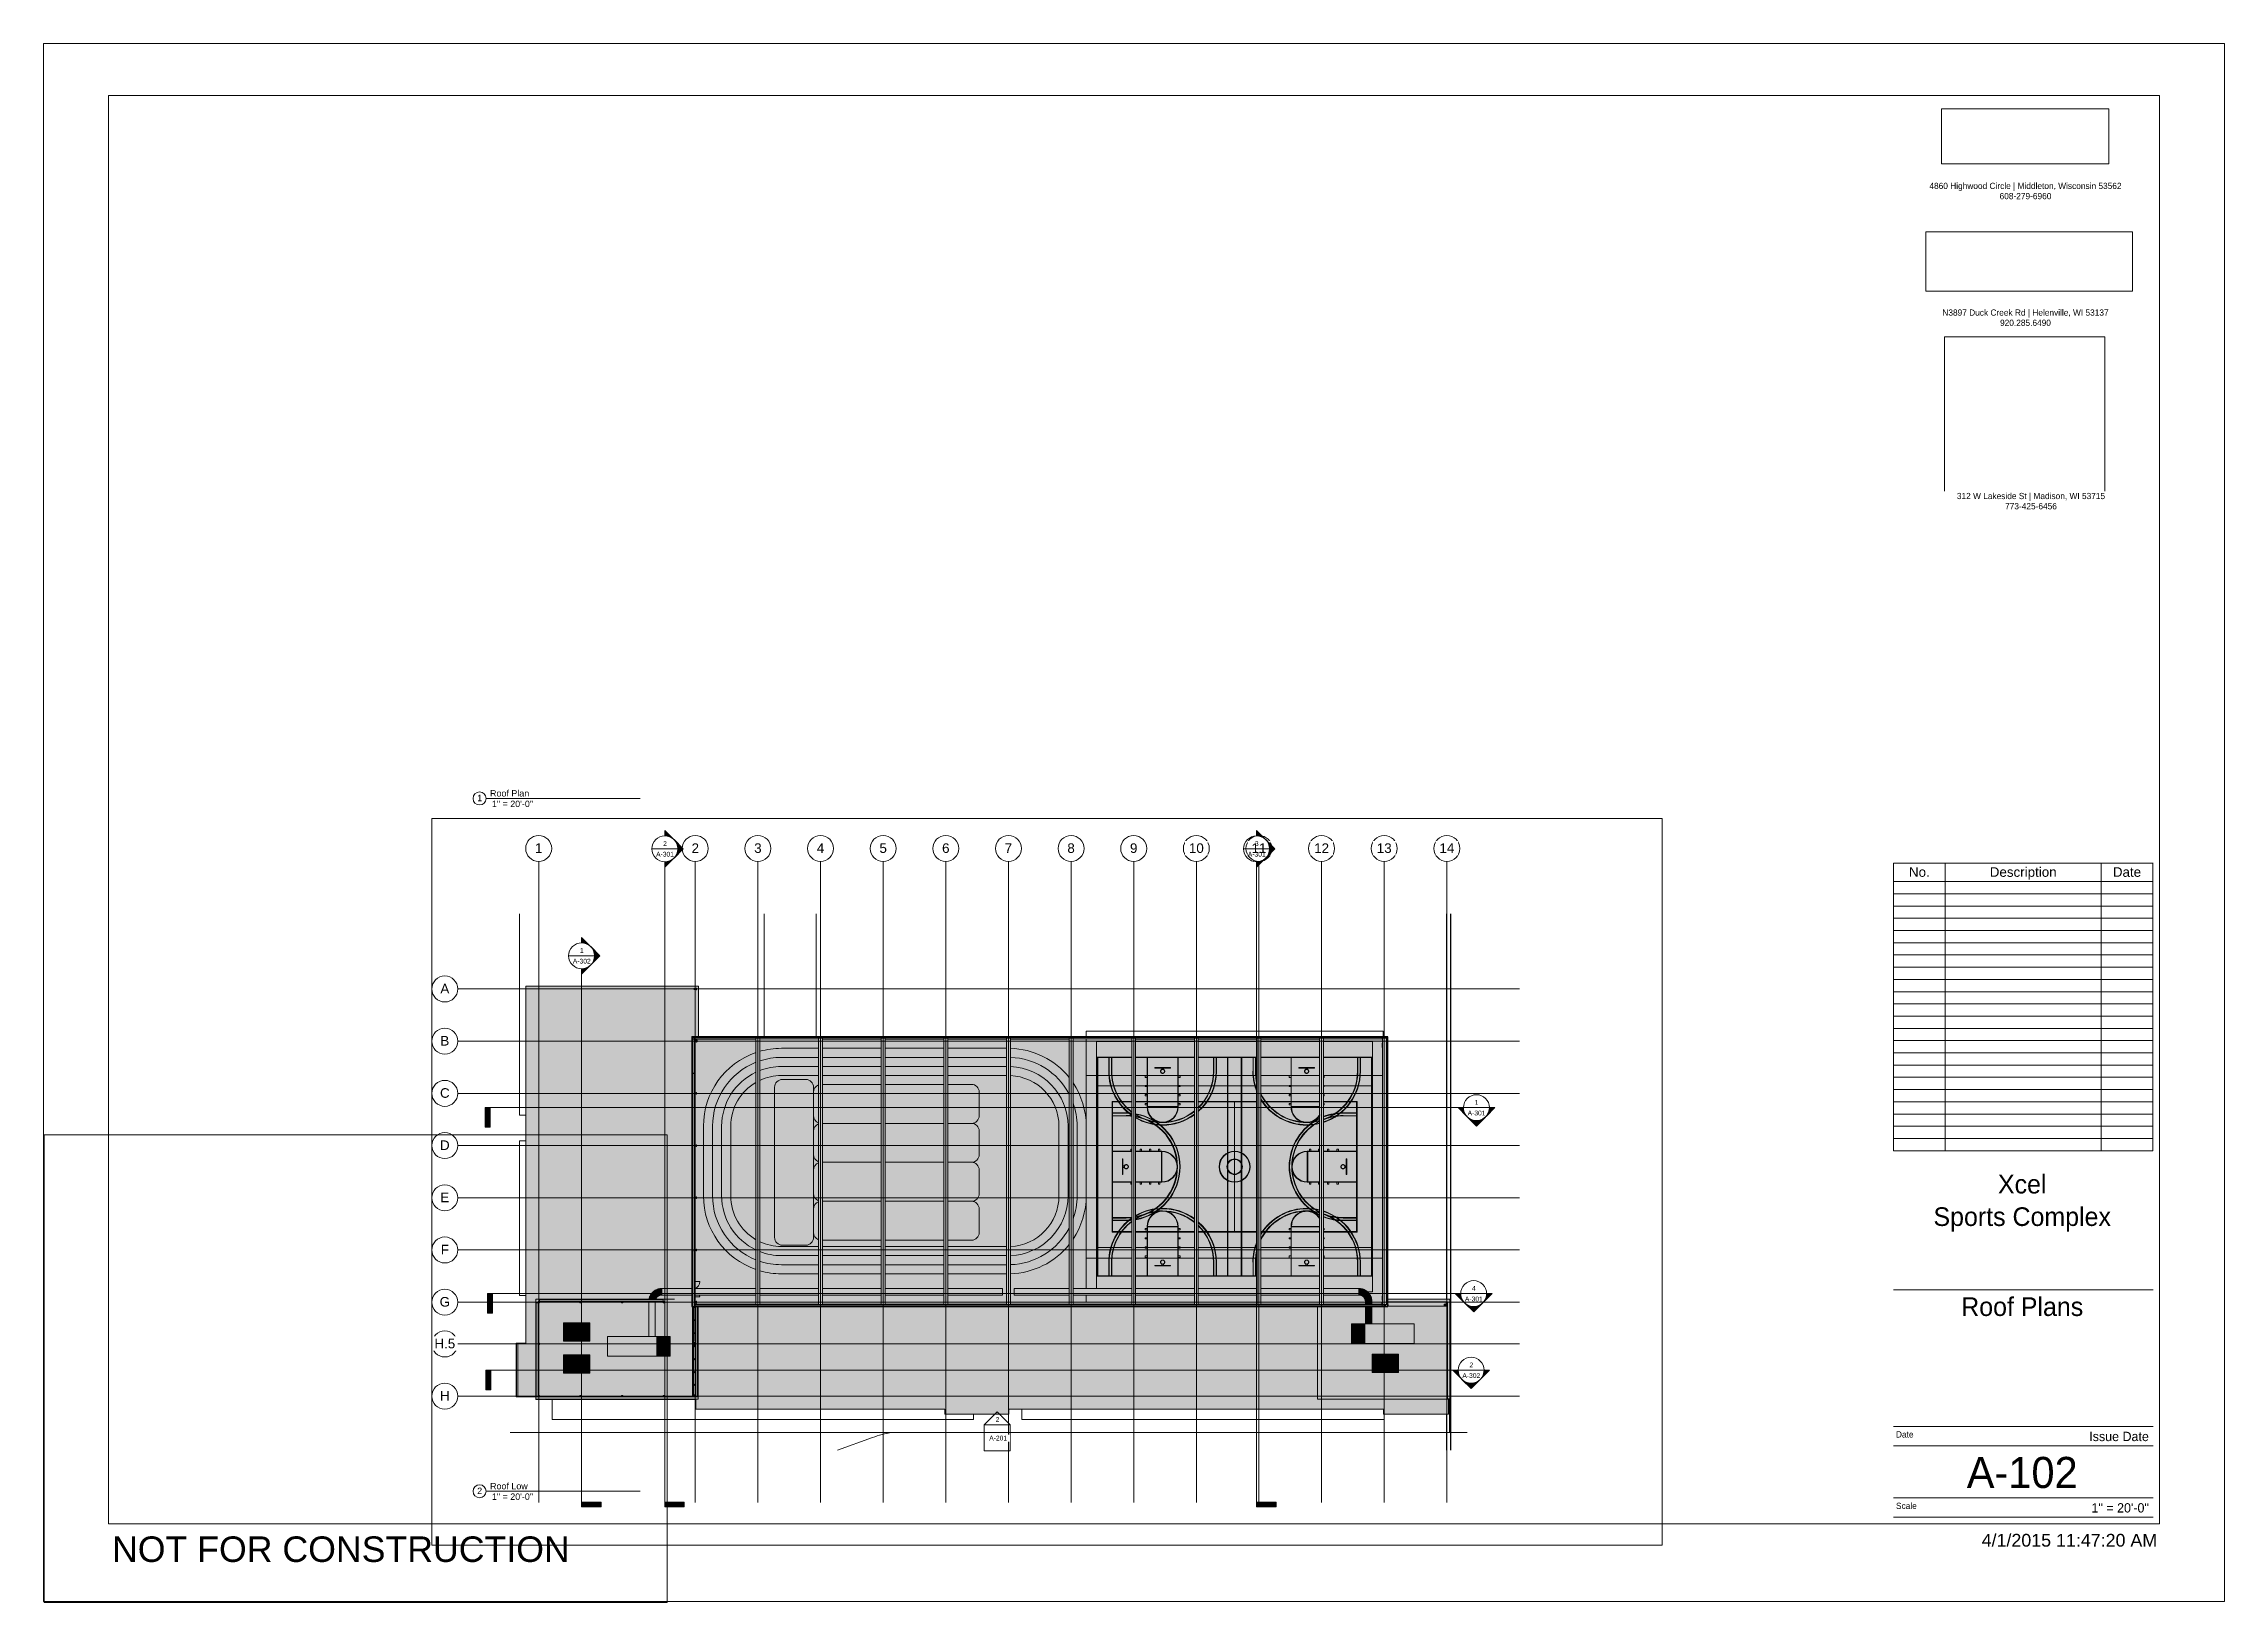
# Paper-space layout 'Layout1' of a CAD drawing. Header units: inches. Extents: x 0 to 42, y 0 to 30.
# The model-space entities are those that its viewports show. They can reach past a viewport. Long polylines and large blocks are cut down to what shows.
import ezdxf

# ---------------------------------------------------------------- set-up
doc = ezdxf.new("R2010")
doc.units = ezdxf.units.IN
doc.header["$MEASUREMENT"] = 0
for name, pattern in [('Dash', [0.25, 0.125, -0.125]), ('Dash 1_16_', [0.125, 0.0625, -0.0625]), ('Grid Line 1_2_', [0.875, 0.5, -0.125, 0.125, -0.125]), ('Hidden', [0.28125, 0.1875, -0.09375])]:
    doc.linetypes.add(name, pattern=pattern)
for name, color, linetype, lineweight in [('A-DETL-THIN', 151, 'Continuous', 9), ('A-DOOR', 31, 'Continuous', 9), ('A-FLOR-CLRS', 90, 'Dash 1_16_', 9), ('A-FLOR-OTLN', 90, 'Continuous', 9), ('A-GLAZ-CWMG', 51, 'Continuous', 9), ('A-PROP-SBCK', 71, 'Hidden', 25), ('A-ROOF', 132, 'Continuous', 9), ('A-ROOF-OTLN', 132, 'Continuous', 9), ('A-WALL', 113, 'Continuous', 9), ('A-WALL-PATT', 111, 'Continuous', 25), ('C-BLDG-PADS', 91, 'Continuous', 9), ('C-TOPO', 7, 'Continuous', 9), ('Conc', 7, 'Continuous', 9), ('EOP-PR', 4, 'Continuous', 9), ('G-ANNO-SCHD', 231, 'Continuous', 9), ('G-ANNO-SYMB', 111, 'Continuous', 9), ('G-ANNO-TTLB', 6, 'Continuous', 9), ('G-ANNO-TTLB-MEDM', 33, 'Continuous', 20), ('G-ANNO-TTLB-THIN', 151, 'Continuous', 9), ('G-IMPT', 8, 'Continuous', 9), ('I-WALL', 2, 'Continuous', 9), ('L-SITE-WALL', 31, 'Continuous', 9), ('M-EQPM', 50, 'Continuous', 9), ('M-HVAC-DUCT', 70, 'Continuous', 9), ('Q-CASE', 31, 'Continuous', 9), ('Q-SPCQ', 91, 'Continuous', 9), ('Q-SPCQ-HDLN', 91, 'Dash', 9), ('S-BEAM', 12, 'Continuous', 9), ('S-COLS', 52, 'Continuous', 9), ('S-GRID', 1, 'Continuous', 9), ('S-GRID-IDEN', 1, 'Continuous', 9)]:
    doc.layers.add(name, color=color, linetype=linetype, lineweight=lineweight)
doc.layers.add('G-ANNO-NPLT', color=191, linetype='Continuous', plot=False)
doc.styles.add('Arial', font='arial.ttf', dxfattribs={"height": 44.258982})
doc.styles.add('Arial_1', font='arial.ttf', dxfattribs={"height": 22.129491})
doc.styles.add('Arial_2', font='arial.ttf', dxfattribs={"height": 0.491766})
doc.styles.add('Arial_3', font='arial.ttf', dxfattribs={"height": 0.245883})
doc.styles.add('Arial_4', font='arial.ttf', dxfattribs={"height": 0.122942})
doc.styles.add('Arial_5', font='arial.ttf', dxfattribs={"height": 0.184412})
doc.styles.add('Century Gothic', font='GOTHIC.TTF', dxfattribs={"height": 0.119759})
doc.styles.add('Century Gothic_1', font='GOTHIC.TTF', dxfattribs={"height": 0.179639})
doc.styles.add('Century Gothic_2', font='GOTHIC.TTF', dxfattribs={"height": 0.598797})
doc.styles.add('Century Gothic_3', font='GOTHIC.TTF', dxfattribs={"height": 0.359278})
picture_1 = doc.add_image_def('image1.jpg', size_in_pixel=(232, 76))
picture_2 = doc.add_image_def('image2.jpg', size_in_pixel=(900, 259))
picture_3 = doc.add_image_def('image3.jpg', size_in_pixel=(939, 939))
pattern_1 = [(45, (6256.24, 0), (-23.758788, 23.758788), []), (45, (6256.24, 36), (-23.758788, 23.758788), [])]
pattern_2 = [(0, (6256.24, 0), (0, 30), []), (90, (6256.24, 0), (-30, 2e-15), [])]

psp = doc.layouts.get("Layout1")

msp = doc.modelspace()

# ---------------------------------------------------------------- texts
at = {"layer": 'G-ANNO-SYMB', "attachment_point": 2, "line_spacing_factor": 0.938532, "style": 'Arial_1'}
for s, insert, char_height, width in [('2', (28912.716, -20219.678), 22.129, 20.52), ('A-301', (28912.716, -20268.769), 22.1295, 98.28), ('1', (28528.009, -20713.986), 22.129, 20.52), ('A-302', (28528.009, -20763.077), 22.1295, 98.28), ('1', (32663.9, -21415.672), 22.129, 20.52), ('A-301', (32663.9, -21464.762), 22.1295, 98.28), ('4', (32651.283, -22275.108), 22.129, 20.52), ('A-301', (32651.283, -22324.199), 22.1295, 98.28), ('2', (32639.517, -22629.019), 22.129, 20.52), ('A-302', (32639.517, -22678.109), 22.1295, 98.28)]:
    msp.add_mtext(s, dxfattribs=dict(at, insert=insert, char_height=char_height, width=width))

# ---------------------------------------------------------------- blocks, each defined once
blk = doc.blocks.new('E1 30 x 42 Horizontal - E1 30x42 Horizontal-11829-Roof Plans')
at = {"layer": 'G-ANNO-TTLB-MEDM'}
for p, q in [((1.24, 29.014), (1.24, 1.514)), ((40.74, 29.014), (1.24, 29.014)), ((40.74, 29.014), (40.74, 1.514)), ((40.615, 14.233), (35.615, 14.233)), ((35.615, 6.02), (40.615, 6.02)), ((1.24, 1.514), (40.74, 1.514)), ((40.615, 1.639), (35.615, 1.639))]:
    blk.add_line(p, q, dxfattribs=at)
at = {"layer": 'G-ANNO-TTLB-THIN'}
for p, q in [((-0.01, 30.014), (41.99, 30.014)), ((-0.01, 0.014), (-0.01, 30.014)), ((41.99, 0.014), (41.99, 30.014)), ((35.615, 3.389), (40.615, 3.389)), ((35.615, 3.014), (40.615, 3.014)), ((35.615, 2.014), (40.615, 2.014)), ((-0.01, 0.014), (41.99, 0.014))]:
    blk.add_line(p, q, dxfattribs=at)
at = {"layer": 'G-ANNO-TTLB', "insert": (1.307, 1.27), "char_height": 0.49177, "width": 10.47, "attachment_point": 1, "line_spacing_factor": 0.938532, "style": 'Arial_2'}
blk.add_mtext('NOT FOR CONSTRUCTION', dxfattribs=at)
at = {"layer": 'G-ANNO-TTLB'}
image = blk.add_image(picture_1, insert=(36.542, 27.7), size_in_units=(3.222, 1.056), dxfattribs=at)
image.dxf.flags = 7
image = blk.add_image(picture_2, insert=(36.241, 25.244), size_in_units=(3.98, 1.145), dxfattribs=at)
image.dxf.flags = 7
image = blk.add_image(picture_3, insert=(36.599, 21.275), size_in_units=(3.09, 3.09), dxfattribs=at)
image.dxf.flags = 7
at = {"layer": 'G-ANNO-TTLB', "line_spacing_factor": 0.984117, "style": 'Century Gothic', "bg_fill": 3, "box_fill_scale": 1.25, "bg_fill_color": 0, "bg_fill_transparency": 0}
for s, insert, char_height, width, attachment_point in [('4860 Highwood Circle | Middleton, Wisconsin 53562\\P608-279-6960', (38.159, 27.334), 0.11976, 4.914, 2), ('N3897 Duck Creek Rd | Helenville, WI 53137\\P920.285.6490', (38.159, 24.895), 0.11976, 4.1535, 2), ('312 W Lakeside St | Madison, WI 53715\\P773-425-6456', (38.265, 21.363), 0.11976, 3.666, 2), ('Date', (35.665, 3.294), 0.1198, 0.4725, 1), ('Scale', (35.665, 1.919), 0.1198, 0.5265, 1)]:
    blk.add_mtext(s, dxfattribs=dict(at, insert=insert, char_height=char_height, width=width, attachment_point=attachment_point))
blk = doc.blocks.new('Viewport - View Title-1830-Roof Plans')
at = {"layer": 'G-ANNO-TTLB'}
for start, end in [(0, 180), (180, 360)]:
    blk.add_arc((-0.125, 0), 0.125, start, end, dxfattribs=at)
blk = doc.blocks.new('Family7 - Family7-772884-Roof Low')
at = {"layer": 'S-BEAM'}
blk.add_hatch(color=256, dxfattribs=at).paths.add_polyline_path([(23076.89, -22360.235), (23094.89, -22360.235), (23094.89, -21129.55), (23076.89, -21129.55), (23076.89, -22336.693)], flags=0)
for p, q in [((23076.89, -22360.235), (23076.89, -21129.55)), ((23076.89, -21129.55), (23094.89, -21129.55)), ((23094.89, -21129.55), (23094.89, -22360.235)), ((23076.89, -22360.235), (23094.89, -22360.235))]:
    blk.add_line(p, q, dxfattribs=at)
blk = doc.blocks.new('W-Wide Flange - W21X166-773988-Roof Low')
at = {"layer": 'S-BEAM'}
for points in [[(26258.203, -22360.552), (26263.136, -22360.434), (26263.125, -22359.659), (26258.191, -22359.729), (26258.202, -22360.482)], [(26263.137, -22360.482), (26264.015, -22360.433), (26263.985, -22359.674), (26263.125, -22359.659), (26263.137, -22360.453)], [(26264.015, -22360.433), (26264.765, -22360.422), (26264.765, -22359.673), (26264.015, -22359.683)], [(26264.776, -22360.459), (26265.666, -22360.377), (26265.655, -22359.623), (26264.765, -22359.673), (26264.776, -22360.449)], [(26265.667, -22360.446), (26267.39, -22360.373), (26267.39, -22359.599), (26265.656, -22359.695), (26265.667, -22360.434)], [(26270.706, -22368.678), (26270.59, -22360.434), (26258.191, -22360.609), (26258.305, -22368.678), (26260.248, -22368.678)], [(26264.766, -22360.459), (26264.776, -22360.434), (26264.766, -22360.449)], [(26270.706, -22368.678), (26270.707, -22368.678), (26270.665, -22365.743)]]:
    blk.add_hatch(color=256, dxfattribs=at).paths.add_polyline_path(points, flags=0)
for p, q in [((26267.39, -22359.542), (26258.191, -22359.672)), ((26258.191, -22359.729), (26263.125, -22359.659)), ((26258.191, -22359.672), (26258.191, -22359.729)), ((26264.765, -22360.422), (26264.765, -22359.673)), ((26265.655, -22359.623), (26267.39, -22359.599)), ((26258.191, -22359.729), (26258.203, -22360.552)), ((26264.015, -22359.683), (26264.015, -22360.433)), ((26258.191, -22360.609), (26270.59, -22360.434)), ((26263.125, -22360.482), (26258.191, -22360.552)), ((26258.191, -22360.552), (26258.191, -22360.609)), ((26258.305, -22368.678), (26258.191, -22360.609)), ((26270.59, -22360.377), (26265.655, -22360.447)), ((26270.59, -22360.434), (26270.59, -22360.377)), ((26270.706, -22368.678), (26270.59, -22360.434))]:
    blk.add_line(p, q, dxfattribs=at)
for centre, start_param, end_param in [((26263.125, -22359.696), 0, 1.570207), ((26265.655, -22359.66), 1.570207, 3.141003), ((26263.125, -22360.445), 4.7118, 6.282596), ((26265.655, -22360.41), 3.141593, 4.7118)]:
    blk.add_ellipse(centre, major_axis=(0.89, 0.013), ratio=0.041626, start_param=start_param, end_param=end_param, dxfattribs=at)
blk = doc.blocks.new('Casework 3 - Casework 1-483541-Roof Low')
at = {"layer": 'Q-CASE'}
blk.add_hatch(color=256, dxfattribs=at).paths.add_polyline_path([(25833.553, -22384.053), (25842.178, -22384.053), (25842.178, -22381.918), (25833.553, -22381.918)], flags=0)
for p, q in [((25842.178, -22384.053), (25842.178, -22381.918)), ((25833.553, -22384.053), (25842.178, -22384.053))]:
    blk.add_line(p, q, dxfattribs=at)
blk = doc.blocks.new('Girt_Z - 8_D-790496-Roof Low')
at = {"layer": 'S-BEAM'}
for points in [[(25971.39, -21126.377), (25971.39, -21125.803), (22792.025, -21125.803), (22792.025, -21126.377), (25258.04, -21126.377)], [(25971.39, -21133.615), (25971.39, -21126.448), (22792.025, -21126.448), (22792.025, -21133.615), (23076.89, -21133.615), (23076.89, -21129.55), (23094.89, -21129.55), (23094.89, -21133.615), (23366.39, -21133.615), (23366.39, -21129.55), (23384.39, -21129.55), (23384.39, -21133.615), (23655.89, -21133.615), (23655.89, -21129.55), (23673.89, -21129.55), (23673.89, -21133.615), (23945.39, -21133.615), (23945.39, -21129.55), (23963.39, -21129.55), (23963.39, -21133.615), (24234.89, -21133.615), (24234.89, -21129.55), (24252.89, -21129.55), (24252.89, -21133.615), (24524.39, -21133.615), (24524.39, -21129.55), (24542.39, -21129.55), (24542.39, -21133.615), (24813.89, -21133.615), (24813.89, -21129.55), (24831.89, -21129.55), (24831.89, -21133.615), (25103.39, -21133.615), (25103.39, -21129.55), (25121.39, -21129.55), (25121.39, -21133.615), (25392.89, -21133.615), (25392.89, -21129.55), (25410.89, -21129.55), (25410.89, -21133.615), (25682.39, -21133.615), (25682.39, -21129.55), (25700.39, -21129.55), (25700.39, -21133.615)], [(25971.39, -21126.448), (25971.39, -21126.377), (25258.04, -21126.448)]]:
    blk.add_hatch(color=256, dxfattribs=at).paths.add_polyline_path(points, flags=0)
h = blk.add_hatch(color=256, dxfattribs=at)
h.paths.add_polyline_path([(25971.39, -21133.803), (25971.39, -21133.615), (25700.39, -21133.715), (25700.39, -21133.803)], flags=0)
h.paths.add_polyline_path([(25682.39, -21133.803), (25682.39, -21133.615), (25410.89, -21133.721), (25410.89, -21133.803)], flags=0)
h.paths.add_polyline_path([(25392.89, -21133.803), (25392.89, -21133.615), (25121.39, -21133.709), (25121.39, -21133.803), (25258.04, -21133.803)], flags=0)
h.paths.add_polyline_path([(25103.39, -21133.803), (25103.39, -21133.615), (24831.89, -21133.709), (24831.89, -21133.803)], flags=0)
h.paths.add_polyline_path([(24813.89, -21133.803), (24813.89, -21133.615), (24542.39, -21133.709), (24542.39, -21133.803)], flags=0)
h.paths.add_polyline_path([(24524.39, -21133.803), (24524.39, -21133.615), (24252.89, -21133.709), (24252.89, -21133.803)], flags=0)
h.paths.add_polyline_path([(24234.89, -21133.803), (24234.89, -21133.615), (23963.39, -21133.709), (23963.39, -21133.803), (24152.155, -21133.803)], flags=0)
h.paths.add_polyline_path([(23945.39, -21133.803), (23945.39, -21133.615), (23673.89, -21133.709), (23673.89, -21133.803)], flags=0)
h.paths.add_polyline_path([(23655.89, -21133.803), (23655.89, -21133.615), (23384.39, -21133.709), (23384.39, -21133.803)], flags=0)
h.paths.add_polyline_path([(23366.39, -21133.803), (23366.39, -21133.615), (23094.89, -21133.709), (23094.89, -21133.803)], flags=0)
h.paths.add_polyline_path([(23076.89, -21133.803), (23076.89, -21133.615), (22792.025, -21133.709), (22792.025, -21133.803), (23046.27, -21133.803)], flags=0)
for p, q in [((22792.025, -21126.377), (22792.025, -21125.803)), ((25971.39, -21125.803), (22792.025, -21125.803)), ((25971.39, -21125.803), (25971.39, -21126.377)), ((22792.025, -21126.448), (22792.025, -21126.377)), ((25971.39, -21126.377), (22792.025, -21126.377)), ((22792.025, -21133.615), (22792.025, -21126.448)), ((25971.39, -21126.448), (22792.025, -21126.448)), ((25971.39, -21126.377), (25971.39, -21126.448)), ((25971.39, -21126.448), (25971.39, -21133.615)), ((22792.025, -21133.803), (22792.025, -21133.615)), ((22792.025, -21133.803), (23076.89, -21133.803)), ((23094.89, -21133.803), (23366.39, -21133.803)), ((23384.39, -21133.803), (23655.89, -21133.803)), ((23673.89, -21133.803), (23945.39, -21133.803)), ((23963.39, -21133.803), (24234.89, -21133.803)), ((24252.89, -21133.803), (24524.39, -21133.803)), ((24542.39, -21133.803), (24813.89, -21133.803)), ((24831.89, -21133.803), (25103.39, -21133.803)), ((25121.39, -21133.803), (25392.89, -21133.803)), ((25410.89, -21133.803), (25682.39, -21133.803)), ((25700.39, -21133.803), (25971.39, -21133.803)), ((25971.39, -21133.615), (25971.39, -21133.803))]:
    blk.add_line(p, q, dxfattribs=at)
blk = doc.blocks.new('Girt_Z - 8_D-757207-Roof Low')
at = {"layer": 'S-BEAM'}
for points in [[(25971.39, -22360.24), (25971.39, -22360.053), (25700.39, -22360.147), (25700.39, -22360.235), (25682.39, -22360.14), (25682.39, -22360.053), (25410.89, -22360.147), (25410.89, -22360.235), (25392.89, -22360.134), (25392.89, -22360.053), (25121.39, -22360.147), (25121.39, -22360.235), (25103.39, -22360.128), (25103.39, -22360.053), (24831.89, -22360.147), (24831.89, -22360.235), (24813.89, -22360.147), (24813.89, -22360.053), (24542.39, -22360.147), (24542.39, -22360.235), (24524.39, -22360.147), (24524.39, -22360.053), (24252.89, -22360.147), (24252.89, -22360.235), (24234.89, -22360.147), (24234.89, -22360.053), (23963.39, -22360.147), (23963.39, -22360.235), (23945.39, -22360.147), (23945.39, -22360.053), (23673.89, -22360.147), (23673.89, -22360.235), (23655.89, -22360.147), (23655.89, -22360.053), (23384.39, -22360.147), (23384.39, -22360.235), (23366.39, -22360.147), (23366.39, -22360.053), (23094.89, -22360.156), (23094.89, -22360.235), (23076.89, -22360.147), (23076.89, -22360.053), (22792.15, -22360.147), (22792.15, -22360.24), (25966.497, -22360.24)], [(24566.862, -22367.408), (25971.39, -22367.408), (25971.39, -22360.24), (22792.15, -22360.24), (22792.15, -22367.408), (24428.626, -22367.408)], [(25971.39, -22368.053), (25971.39, -22367.478), (22792.15, -22367.478), (22792.15, -22368.053), (25966.497, -22368.053)], [(25971.39, -22367.478), (25971.39, -22367.408), (25966.497, -22367.478)]]:
    blk.add_hatch(color=256, dxfattribs=at).paths.add_polyline_path(points, flags=0)
for p, q in [((23076.89, -22360.053), (22792.15, -22360.053)), ((23366.39, -22360.053), (23094.89, -22360.053)), ((23655.89, -22360.053), (23384.39, -22360.053)), ((23945.39, -22360.053), (23673.89, -22360.053)), ((24234.89, -22360.053), (23963.39, -22360.053)), ((24524.39, -22360.053), (24252.89, -22360.053)), ((24813.89, -22360.053), (24542.39, -22360.053)), ((25103.39, -22360.053), (24831.89, -22360.053)), ((25392.89, -22360.053), (25121.39, -22360.053)), ((25682.39, -22360.053), (25410.89, -22360.053)), ((25971.39, -22360.053), (25700.39, -22360.053)), ((25971.39, -22360.053), (25971.39, -22360.24)), ((25971.39, -22360.24), (25971.39, -22367.408)), ((22792.15, -22367.408), (25971.39, -22367.408)), ((22792.15, -22367.478), (25971.39, -22367.478)), ((25971.39, -22367.408), (25971.39, -22367.478)), ((25971.39, -22367.478), (25971.39, -22368.053)), ((22792.15, -22368.053), (25971.39, -22368.053))]:
    blk.add_line(p, q, dxfattribs=at)
blk = doc.blocks.new('Girt_C - 8_D-747001-Roof Low')
at = {"layer": 'S-BEAM'}
for points in [[(26267.39, -22360.422), (26267.578, -22360.368), (26267.578, -22348.178), (26267.39, -22348.178), (26267.39, -22360.377)], [(26270.716, -22368.678), (26272.765, -22368.678), (26272.765, -22348.178), (26267.578, -22348.178), (26267.578, -22360.419), (26270.591, -22360.482), (26270.707, -22368.678)]]:
    blk.add_hatch(color=256, dxfattribs=at).paths.add_polyline_path(points, flags=0)
for p, q in [((26267.39, -22348.178), (26267.39, -22360.454)), ((26267.39, -22348.178), (26267.578, -22348.178)), ((26267.578, -22348.178), (26272.778, -22348.178))]:
    blk.add_line(p, q, dxfattribs=at)
blk = doc.blocks.new('Girt_C - 8_D-560231-Roof Low')
at = {"layer": 'S-BEAM'}
blk.add_hatch(color=256, dxfattribs=at).paths.add_polyline_path([(22805.255, -21139.24), (22805.255, -21139.053), (22792.15, -21139.112), (22792.15, -21139.24), (22804.357, -21139.24)], flags=0)
h = blk.add_hatch(color=256, dxfattribs=at)
h.paths.add_polyline_path([(22804.357, -21146.865), (22805.255, -21146.865), (22805.255, -21139.24), (22792.15, -21139.24), (22792.161, -21143.456), (22792.65, -21143.658), (22800.374, -21143.557), (22800.649, -21143.384), (22800.822, -21142.967), (22800.822, -21139.822), (22801.255, -21139.822), (22801.255, -21146.865)], flags=0)
h.paths.add_polyline_path([(22792.161, -21146.865), (22800.822, -21146.865), (22800.822, -21144.639), (22800.619, -21144.15), (22800.13, -21143.947), (22792.406, -21144.048), (22792.15, -21144.177), (22792.15, -21146.865)], flags=0)
h = blk.add_hatch(color=256, dxfattribs=at)
h.paths.add_polyline_path([(22805.255, -21147.053), (22805.255, -21146.865), (22801.255, -21146.865), (22801.255, -21147.053), (22804.357, -21147.053)], flags=0)
h.paths.add_polyline_path([(22800.822, -21147.053), (22800.822, -21146.865), (22792.15, -21146.865), (22792.15, -21147.053)], flags=0)
for p, q in [((22805.255, -21139.053), (22792.15, -21139.053)), ((22805.255, -21139.053), (22805.255, -21139.24)), ((22805.255, -21139.24), (22805.255, -21146.865)), ((22792.15, -21147.053), (22800.822, -21147.053)), ((22801.255, -21147.053), (22805.255, -21147.053)), ((22805.255, -21146.865), (22805.255, -21147.053))]:
    blk.add_line(p, q, dxfattribs=at)
blk = doc.blocks.new('Girt_Z - 8_D-839484-Roof Low')
at = {"layer": 'S-BEAM'}
for points in [[(22784.1, -21293.719), (22784.1, -21134.928), (22783.525, -21134.928), (22783.525, -21293.719)], [(22791.337, -21293.719), (22791.337, -21134.928), (22784.17, -21134.928), (22784.17, -21293.719)], [(22791.419, -21293.719), (22791.525, -21293.719), (22791.431, -21134.928), (22791.337, -21134.928), (22791.337, -21293.719)], [(22784.1, -21293.719), (22784.17, -21293.719), (22784.1, -21174.681)]]:
    blk.add_hatch(color=256, dxfattribs=at).paths.add_polyline_path(points, flags=0)
for p, q in [((22783.525, -21134.928), (22784.1, -21134.928)), ((22783.525, -21134.928), (22783.525, -21293.719)), ((22784.1, -21134.928), (22784.17, -21134.928)), ((22784.1, -21134.928), (22784.1, -21293.719)), ((22784.17, -21134.928), (22791.337, -21134.928)), ((22784.17, -21134.928), (22784.17, -21293.719)), ((22791.337, -21134.928), (22791.525, -21134.928)), ((22791.525, -21139.822), (22791.525, -21134.928)), ((22791.525, -21293.719), (22791.525, -21147.783))]:
    blk.add_line(p, q, dxfattribs=at)
blk = doc.blocks.new('Basketball_Backstop-Performance_Sports_Systems-3103-Ceiling_Hung - 27_-0_ to 27_-11 7_8_-652462-Roof Low')
at = {"layer": 'Q-SPCQ-HDLN'}
for p, q in [((-36, 0), (-36, 2.25)), ((-36, 2.25), (36, 2.25)), ((36, 2.25), (36, 0)), ((36, 0), (-36, 0)), ((-3.5, 0), (-3.5, -6.159)), ((3.5, 0), (3.5, -6.159))]:
    blk.add_line(p, q, dxfattribs=at)
for radius in [9.625, 9]:
    blk.add_circle((0, -15.125), radius, dxfattribs=at)
blk = doc.blocks.new('W-Wide Flange - W21X166-807738-Roof Low')
at = {"layer": 'S-BEAM'}
h = blk.add_hatch(color=256, dxfattribs=at)
h.paths.add_polyline_path([(22791.954, -22549.253), (22791.954, -22536.853), (22788.087, -22536.853), (22788.087, -22549.253)], flags=0)
h.paths.add_polyline_path([(22783.087, -22549.253), (22783.087, -22536.853), (22782.775, -22536.853), (22782.775, -22549.253)], flags=0)
for points in [[(22792.833, -22541.788), (22792.834, -22541.788), (22792.834, -22536.853), (22792.011, -22536.853), (22792.04, -22541.788)], [(22792.797, -22542.678), (22792.829, -22542.233), (22792.829, -22541.788), (22792.011, -22541.788), (22792.048, -22542.678)], [(22792.834, -22544.318), (22792.797, -22543.428), (22792.011, -22543.458), (22792.011, -22544.318), (22792.833, -22544.318)], [(22792.834, -22549.253), (22792.834, -22544.318), (22792.011, -22544.318), (22792.011, -22549.253)]]:
    blk.add_hatch(color=256, dxfattribs=at).paths.add_polyline_path(points, flags=0)
h = blk.add_hatch(color=256, dxfattribs=at)
h.paths.add_polyline_path([(22792.834, -22549.253), (22792.891, -22549.253), (22792.834, -22544.318)], flags=0)
h.paths.add_polyline_path([(22791.954, -22549.253), (22792.011, -22549.253), (22791.954, -22540.045)], flags=0)
h.paths.add_polyline_path([(22792.048, -22543.428), (22792.797, -22543.428), (22792.797, -22542.678), (22792.048, -22542.678)], flags=0)
for p, q in [((22782.775, -22536.853), (22783.087, -22536.853)), ((22788.087, -22536.853), (22791.954, -22536.853)), ((22792.011, -22536.853), (22791.954, -22536.853)), ((22791.954, -22536.853), (22791.954, -22549.253)), ((22792.011, -22541.788), (22792.011, -22536.853)), ((22792.834, -22536.853), (22792.011, -22536.853)), ((22792.834, -22536.853), (22792.834, -22541.788)), ((22792.891, -22536.853), (22792.834, -22536.853)), ((22792.891, -22549.253), (22792.891, -22536.853)), ((22792.797, -22542.678), (22792.048, -22542.678)), ((22792.048, -22543.428), (22792.797, -22543.428)), ((22792.011, -22549.253), (22792.011, -22544.318)), ((22792.834, -22544.318), (22792.834, -22549.253)), ((22782.775, -22549.253), (22783.087, -22549.253)), ((22788.087, -22549.253), (22791.954, -22549.253)), ((22791.954, -22549.253), (22792.011, -22549.253)), ((22792.011, -22549.253), (22792.834, -22549.253)), ((22792.834, -22549.253), (22792.891, -22549.253))]:
    blk.add_line(p, q, dxfattribs=at)
for centre, start_param, end_param in [((22792.048, -22541.788), 1.570796, 3.141593), ((22792.797, -22541.788), 3.141593, 4.712389), ((22792.048, -22544.318), 0, 1.570796), ((22792.797, -22544.318), 4.712389, 6.283185)]:
    blk.add_ellipse(centre, major_axis=(0, 0.89), ratio=0.041631, start_param=start_param, end_param=end_param, dxfattribs=at)
blk = doc.blocks.new('W-Wide Flange - W21X166-807736-Roof Low')
at = {"layer": 'S-BEAM'}
h = blk.add_hatch(color=256, dxfattribs=at)
h.paths.add_polyline_path([(22783.087, -22786.678), (22783.087, -22778.103), (22782.775, -22778.103), (22782.775, -22786.678)], flags=0)
h.paths.add_polyline_path([(22788.087, -22786.678), (22791.954, -22786.678), (22791.954, -22778.103), (22788.087, -22778.103), (22788.087, -22782.131)], flags=0)
for points in [[(22792.833, -22783.038), (22792.834, -22783.038), (22792.834, -22778.103), (22792.011, -22778.103), (22792.04, -22783.038)], [(22792.797, -22783.928), (22792.829, -22783.483), (22792.829, -22783.038), (22792.011, -22783.038), (22792.048, -22783.928)], [(22792.834, -22785.568), (22792.797, -22784.678), (22792.011, -22784.708), (22792.011, -22785.568), (22792.833, -22785.568)], [(22792.011, -22786.678), (22792.834, -22786.678), (22792.834, -22785.568), (22792.011, -22785.568)]]:
    blk.add_hatch(color=256, dxfattribs=at).paths.add_polyline_path(points, flags=0)
h = blk.add_hatch(color=256, dxfattribs=at)
h.paths.add_polyline_path([(22791.954, -22786.678), (22792.011, -22786.678), (22791.954, -22782.131)], flags=0)
h.paths.add_polyline_path([(22792.048, -22784.678), (22792.797, -22784.678), (22792.797, -22783.928), (22792.048, -22783.928)], flags=0)
for p, q in [((22782.775, -22778.103), (22783.087, -22778.103)), ((22788.087, -22778.103), (22791.954, -22778.103)), ((22792.011, -22778.103), (22791.954, -22778.103)), ((22791.954, -22778.103), (22791.954, -22786.678)), ((22792.011, -22783.038), (22792.011, -22778.103)), ((22792.834, -22778.103), (22792.011, -22778.103)), ((22792.834, -22778.103), (22792.834, -22783.038)), ((22792.891, -22778.103), (22792.834, -22778.103)), ((22792.891, -22786.678), (22792.891, -22778.103)), ((22792.797, -22783.928), (22792.048, -22783.928)), ((22792.048, -22784.678), (22792.797, -22784.678)), ((22792.011, -22786.678), (22792.011, -22785.568)), ((22792.834, -22785.568), (22792.834, -22786.678))]:
    blk.add_line(p, q, dxfattribs=at)
for centre, start_param, end_param in [((22792.048, -22783.038), 1.570796, 3.141593), ((22792.797, -22783.038), 3.141593, 4.712389), ((22792.048, -22785.568), 0, 1.570796), ((22792.797, -22785.568), 4.712389, 6.283185)]:
    blk.add_ellipse(centre, major_axis=(0, 0.89), ratio=0.041631, start_param=start_param, end_param=end_param, dxfattribs=at)
blk = doc.blocks.new('Trane - 20-75 Ton Packaged Ind Rooftop DX Cooling Only and Extended Casing TAG_SXHLF20_ 0210035350 - PL_AS_HF001102-e2b63efd-16e1-40f1-8521-6466c1d8891c_dwg_Trane-SXHLF20-700801-Roof Low')
at = {"layer": 'G-IMPT'}
for points in [[(101.802, -1.03), (227.268, -1.03), (227.217, 89.53), (-1.05, 89.53), (-1.05, -1.03)], [(288.37, -1.03), (288.37, 89.53), (227.268, 89.53), (227.268, 88.501), (287.361, 88.501), (287.361, -0.143), (227.268, -0.238), (227.268, -1.03), (287.361, -1.03)], [(258.559, 56.374), (261.098, 56.848), (263.506, 57.781), (265.702, 59.141), (267.61, 60.88), (269.166, 62.941), (270.318, 65.253), (271.037, 67.87), (271.263, 70.309), (271.024, 72.88), (270.318, 75.364), (269.166, 77.676), (267.61, 79.737), (265.702, 81.477), (263.506, 82.836), (261.098, 83.769), (258.559, 84.244), (255.977, 84.244), (253.438, 83.769), (251.03, 82.836), (248.834, 81.477), (246.926, 79.737), (245.369, 77.676), (244.218, 75.364), (243.511, 72.88), (243.273, 70.309), (243.511, 67.737), (244.218, 65.253), (245.369, 62.941), (246.926, 60.88), (248.834, 59.141), (251.03, 57.781), (253.438, 56.848), (255.977, 56.374), (257.317, 56.374)], [(258.559, 14.194), (261.098, 14.668), (263.506, 15.601), (265.702, 16.961), (267.61, 18.7), (269.166, 20.761), (270.318, 23.073), (271.024, 25.557), (271.263, 28.129), (271.024, 30.7), (270.318, 33.184), (269.166, 35.496), (267.61, 37.557), (265.702, 39.297), (263.506, 40.656), (261.098, 41.589), (258.559, 42.064), (255.977, 42.064), (253.438, 41.589), (251.03, 40.656), (248.834, 39.297), (246.926, 37.557), (245.369, 35.496), (244.218, 33.184), (243.511, 30.7), (243.273, 28.129), (243.511, 25.557), (244.218, 23.073), (245.369, 20.761), (246.926, 18.7), (248.834, 16.961), (251.03, 15.601), (253.438, 14.668), (255.977, 14.194)]]:
    blk.add_hatch(color=256, dxfattribs=at).paths.add_polyline_path(points, flags=0)
h = blk.add_hatch(color=256, dxfattribs=at)
h.paths.add_polyline_path([(227.217, -0.143), (287.361, -0.143), (287.361, 88.501), (227.217, 88.501), (227.217, 29.136)], flags=0)
h.paths.add_polyline_path([(258.559, 14.194), (255.977, 14.194), (253.438, 14.668), (251.03, 15.601), (248.834, 16.961), (246.926, 18.7), (245.369, 20.761), (244.218, 23.073), (243.511, 25.557), (243.273, 28.129), (243.511, 30.7), (244.218, 33.184), (245.369, 35.496), (246.926, 37.557), (248.834, 39.297), (251.03, 40.656), (253.438, 41.589), (255.977, 42.064), (258.559, 42.064), (261.098, 41.589), (263.506, 40.656), (265.702, 39.297), (267.61, 37.557), (269.166, 35.496), (270.318, 33.184), (271.024, 30.7), (271.263, 28.129), (271.024, 25.557), (270.318, 23.073), (269.166, 20.761), (267.61, 18.7), (265.702, 16.961), (263.506, 15.601), (261.098, 14.668)], flags=0)
h.paths.add_polyline_path([(258.559, 56.374), (255.977, 56.374), (253.438, 56.848), (251.03, 57.781), (248.834, 59.141), (246.926, 60.88), (245.369, 62.941), (244.218, 65.253), (243.499, 67.87), (243.273, 70.309), (243.511, 72.88), (244.218, 75.364), (245.369, 77.676), (246.926, 79.737), (248.834, 81.477), (251.03, 82.836), (253.438, 83.769), (255.977, 84.244), (258.559, 84.244), (261.098, 83.769), (263.506, 82.836), (265.702, 81.477), (267.61, 79.737), (269.166, 77.676), (270.318, 75.364), (271.024, 72.88), (271.263, 70.309), (271.024, 67.737), (270.318, 65.253), (269.166, 62.941), (267.61, 60.88), (265.702, 59.141), (263.506, 57.781), (261.098, 56.848)], flags=0)
for p, q in [((-1.068, -1.03), (-1.068, 89.53)), ((-1.05, -1.03), (-1.05, 89.53)), ((-1.05, 89.53), (227.268, 89.53)), ((227.268, 89.53), (288.37, 89.53)), ((227.268, 89.53), (227.268, 88.501)), ((288.37, -1.03), (288.37, 89.53)), ((287.361, 88.501), (227.217, 88.501)), ((227.217, 88.501), (227.217, -0.143)), ((287.361, -0.143), (287.361, 88.501)), ((227.217, -0.143), (287.361, -0.143)), ((227.268, -0.143), (227.268, -1.03)), ((227.268, -1.03), (-1.05, -1.03)), ((288.37, -1.03), (227.268, -1.03))]:
    blk.add_line(p, q, dxfattribs=at)
for centre, start, end in [((257.268, 70.309), 0, 180), ((257.268, 70.309), 180, 0), ((257.268, 28.129), 0, 180), ((257.268, 28.129), 180, 0)]:
    blk.add_arc(centre, 13.995, start, end, dxfattribs=at)
blk = doc.blocks.new('Trane - 20-75 Ton Packaged Ind Rooftop DX Cooling Only and Extended Casing TAG_SXHLF20_ 0210035350 - PL_AS_HF001102-e2b63efd-16e1-40f1-8521-6466c1d8891c_dwg_TRANEBIMLOGO-700802-Roof Low')
at = {"layer": 'G-IMPT'}
for p, q in [((273.268, -1.03), (273.394, -1.03)), ((273.396, -1.03), (273.308, -1.03)), ((273.474, -1.03), (273.424, -1.03)), ((273.426, -1.03), (273.474, -1.03)), ((273.505, -1.03), (273.488, -1.03)), ((273.489, -1.03), (273.505, -1.03)), ((277.861, -1.03), (277.81, -1.03))]:
    blk.add_line(p, q, dxfattribs=at)
at = {"layer": 'G-IMPT', "flags": 128}
for points in [[(271.62, -1.03), (267.98, -1.03), (271.659, -1.03)], [(271.73, -1.03), (267.98, -1.03), (271.77, -1.03)], [(271.511, -1.03), (268.028, -1.03), (271.548, -1.03)], [(271.839, -1.03), (268.028, -1.03), (271.88, -1.03)], [(271.402, -1.03), (268.125, -1.03), (271.437, -1.03)], [(271.293, -1.03), (268.277, -1.03), (271.326, -1.03)], [(271.185, -1.03), (268.496, -1.03), (271.214, -1.03)], [(276.802, -1.03), (275.062, -1.03), (274.865, -1.03), (275.405, -1.03), (274.995, -1.03), (275.715, -1.03), (276.125, -1.03), (276.605, -1.03)], [(279.052, -1.03), (279.33, -1.03), (279.405, -1.03)], [(282.996, -1.03), (283.716, -1.03), (283.834, -1.03), (282.394, -1.03), (281.974, -1.03), (283.414, -1.03), (283.533, -1.03), (282.813, -1.03), (282.847, -1.03), (283.567, -1.03), (283.681, -1.03), (282.961, -1.03)]]:
    blk.add_lwpolyline(points, close=True, dxfattribs=at)
for points in [[(273.394, -1.03), (270.015, -1.03), (273.426, -1.03)], [(273.474, -1.03), (270.125, -1.03), (273.489, -1.03)], [(273.505, -1.03), (270.235, -1.03), (273.505, -1.03)], [(273.488, -1.03), (270.345, -1.03), (273.474, -1.03)], [(273.424, -1.03), (270.455, -1.03), (273.396, -1.03)], [(273.308, -1.03), (270.565, -1.03), (273.268, -1.03)], [(277.81, -1.03), (276.91, -1.03), (276.328, -1.03), (277.048, -1.03), (277.23, -1.03), (277.528, -1.03), (278.668, -1.03), (278.837, -1.03), (279.462, -1.03), (279.508, -1.03), (280.69, -1.03), (280.876, -1.03)], [(277.69, -1.03), (277.411, -1.03), (277.48, -1.03), (277.69, -1.03)], [(281.393, -1.03), (281.11, -1.03), (280.45, -1.03), (280.077, -1.03), (279.85, -1.03), (279.01, -1.03), (278.15, -1.03), (277.861, -1.03)], [(280.876, -1.03), (281.17, -1.03), (281.83, -1.03), (282.25, -1.03), (281.59, -1.03), (281.393, -1.03)]]:
    blk.add_lwpolyline(points, dxfattribs=at)
blk = doc.blocks.new('Trane - 20-75 Ton Packaged Ind Rooftop DX Cooling Only and Extended Casing TAG_SXHLF20_ 0210035350 - PL_AS_HF001102-e2b63efd-16e1-40f1-8521-6466c1d8891c_dwg-700800-Roof Low')
for name in ['Trane - 20-75 Ton Packaged Ind Rooftop DX Cooling Only and Extended Casing TAG_SXHLF20_ 0210035350 - PL_AS_HF001102-e2b63efd-16e1-40f1-8521-6466c1d8891c_dwg_Trane-SXHLF20-700801-Roof Low', 'Trane - 20-75 Ton Packaged Ind Rooftop DX Cooling Only and Extended Casing TAG_SXHLF20_ 0210035350 - PL_AS_HF001102-e2b63efd-16e1-40f1-8521-6466c1d8891c_dwg_TRANEBIMLOGO-700802-Roof Low']:
    blk.add_blockref(name, (0, 0))
blk = doc.blocks.new('Trane - 20-75 Ton Packaged Ind Rooftop DX Cooling Only and Extended Casing TAG_SXHLF20_ 0210035350 - SXHLF20-700809-Roof Low')
blk.add_blockref('Trane - 20-75 Ton Packaged Ind Rooftop DX Cooling Only and Extended Casing TAG_SXHLF20_ 0210035350 - PL_AS_HF001102-e2b63efd-16e1-40f1-8521-6466c1d8891c_dwg-700800-Roof Low', (0, 0))
blk = doc.blocks.new('Trane - Packaged Voyager Rooftop System 12_5-25 Ton Gas-Electric Packaged Unit TAG_YHD300_ 1008114931 - PL_AY4V000072-0a482d62-fa2d-4e4c-a01b-d2dd38fd3219_dwg_Trane-YHD300-691629-Roof Low')
at = {"layer": 'G-IMPT'}
h = blk.add_hatch(color=256, dxfattribs=at)
h.paths.add_polyline_path([(0, 0), (53.188, 0), (53.188, 84.187), (0, 84.187), (0, 19.058)], flags=0)
h.paths.add_polyline_path([(121.687, 0), (121.687, 84.187), (82.437, 84.187), (82.437, 0), (115.728, 0)], flags=0)
h.paths.add_polyline_path([(81.937, 0), (81.937, 84.187), (53.687, 84.187), (53.687, 0), (81.169, 0)], flags=0)
h.paths.add_polyline_path([(99.687, 15.312), (98.417, 15.374), (97.158, 15.556), (95.923, 15.859), (94.722, 16.278), (93.567, 16.811), (92.469, 17.452), (91.437, 18.195), (90.458, 19.058), (89.609, 19.96), (88.831, 20.966), (88.153, 22.042), (87.581, 23.178), (87.12, 24.364), (86.776, 25.588), (86.55, 26.84), (86.454, 28.741), (86.463, 29.379), (86.602, 30.643), (86.862, 31.889), (87.24, 33.103), (87.732, 34.276), (88.335, 35.395), (89.043, 36.452), (89.848, 37.437), (90.847, 38.425), (91.723, 39.152), (92.775, 39.867), (93.891, 40.477), (95.06, 40.978), (96.272, 41.365), (98.449, 41.743), (98.778, 41.781), (100.597, 41.781), (101.86, 41.633), (103.103, 41.365), (104.315, 40.978), (105.484, 40.477), (106.6, 39.867), (108.528, 38.425), (108.631, 38.339), (109.527, 37.437), (110.332, 36.452), (111.04, 35.395), (111.643, 34.276), (112.135, 33.103), (112.513, 31.889), (112.773, 30.643), (112.921, 28.741), (112.93, 28.107), (112.825, 26.84), (112.599, 25.588), (112.255, 24.364), (111.794, 23.178), (111.222, 22.042), (110.544, 20.966), (109.766, 19.96), (108.894, 19.034), (107.938, 18.195), (106.906, 17.452), (105.808, 16.811), (104.653, 16.278), (103.452, 15.859), (102.217, 15.556), (100.958, 15.374)], flags=0)
h.paths.add_polyline_path([(100.91, 47.994), (98.449, 47.997), (96.061, 48.443), (93.781, 49.327), (91.703, 50.614), (89.896, 52.261), (88.422, 54.212), (87.332, 56.401), (86.663, 58.753), (86.438, 61.187), (86.663, 63.622), (87.332, 65.974), (88.422, 68.163), (89.896, 70.114), (91.703, 71.761), (93.781, 73.048), (96.061, 73.932), (98.465, 74.381), (100.91, 74.381), (103.314, 73.932), (105.594, 73.048), (107.672, 71.761), (109.479, 70.114), (110.953, 68.163), (112.043, 65.974), (112.712, 63.622), (112.938, 61.187), (112.712, 58.753), (112.043, 56.401), (110.953, 54.212), (109.479, 52.261), (107.672, 50.614), (105.594, 49.327), (103.314, 48.443), (101.521, 48.108)], flags=0)
for points in [[(42.031, 84.187), (42.031, 84.219), (40.156, 84.187)], [(53.687, 0), (53.687, 84.187), (53.188, 84.187), (53.188, 0)], [(81.937, 0), (82.437, 0), (82.437, 84.187), (81.937, 84.187), (81.937, 19.058)], [(100.91, 47.994), (103.314, 48.443), (105.594, 49.327), (107.672, 50.614), (109.527, 52.324), (111.04, 54.387), (112.135, 56.726), (112.712, 58.753), (112.938, 61.187), (112.712, 63.622), (112.043, 65.974), (110.953, 68.163), (109.479, 70.114), (107.672, 71.761), (105.594, 73.048), (103.314, 73.932), (100.91, 74.381), (98.449, 74.378), (96.061, 73.932), (93.781, 73.048), (91.703, 71.761), (89.896, 70.114), (88.422, 68.163), (87.332, 65.974), (86.663, 63.622), (86.438, 61.187), (86.663, 58.753), (87.332, 56.401), (88.422, 54.212), (89.896, 52.261), (91.723, 50.601), (93.891, 49.284), (96.272, 48.404), (98.778, 47.994), (100.597, 47.994)], [(99.687, 15.312), (100.958, 15.374), (102.217, 15.556), (103.452, 15.859), (104.653, 16.278), (105.808, 16.811), (106.906, 17.452), (107.938, 18.195), (108.917, 19.058), (109.766, 19.96), (110.544, 20.966), (111.222, 22.042), (111.794, 23.178), (112.255, 24.364), (112.773, 26.552), (112.912, 27.897), (112.921, 28.741), (112.912, 29.379), (112.712, 30.937), (112.513, 31.889), (112.043, 33.323), (111.643, 34.276), (110.953, 35.525), (110.332, 36.452), (109.479, 37.484), (108.528, 38.425), (107.652, 39.152), (106.6, 39.867), (105.484, 40.477), (103.314, 41.298), (103.103, 41.365), (100.91, 41.745), (100.597, 41.781), (98.449, 41.743), (97.515, 41.633), (96.061, 41.298), (95.06, 40.978), (93.781, 40.417), (92.775, 39.867), (90.847, 38.425), (90.744, 38.339), (89.848, 37.437), (88.422, 35.525), (88.335, 35.395), (87.332, 33.323), (87.24, 33.103), (86.663, 30.937), (86.602, 30.643), (86.454, 28.741), (86.463, 27.897), (86.602, 26.552), (86.776, 25.588), (87.12, 24.364), (87.581, 23.178), (88.153, 22.042), (88.831, 20.966), (89.609, 19.96), (90.481, 19.034), (91.437, 18.195), (92.469, 17.452), (93.567, 16.811), (94.722, 16.278), (95.923, 15.859), (97.158, 15.556), (98.449, 15.372)], [(-0.094, 5.937), (-0.094, 30.437), (-0.625, 30.437), (-0.625, 5.937)], [(31, -0.031), (31, 0), (29.331, -0.031)], [(33.25, -0.031), (33.25, 0), (31.5, -0.031)], [(51, -0.031), (51, 0), (34.5, -0.031)], [(81.437, -0.031), (81.437, 0), (81.169, -0.031)]]:
    blk.add_hatch(color=256, dxfattribs=at).paths.add_polyline_path(points, flags=0)
for p, q in [((0, 84.187), (53.188, 84.187)), ((0, 0), (0, 84.187)), ((39.156, 84.219), (3.156, 84.219)), ((42.031, 84.219), (40.156, 84.219)), ((84.781, 84.219), (43.031, 84.219)), ((53.188, 0), (53.188, 84.187)), ((53.687, 84.187), (53.188, 84.187)), ((53.687, 84.187), (81.937, 84.187)), ((53.687, 0), (53.687, 84.187)), ((81.937, 84.187), (82.437, 84.187)), ((81.937, 84.187), (81.937, 0)), ((82.437, 84.187), (121.687, 84.187)), ((82.437, 84.187), (82.437, 0)), ((121.687, 84.187), (121.687, 0)), ((-0.031, 81.441), (-0.031, 2.629)), ((99.687, 62.112), (99.687, 74.563)), ((99.033, 61.842), (90.23, 70.645)), ((109.145, 70.645), (100.342, 61.842)), ((113.063, 61.187), (100.612, 61.187)), ((109.145, 51.73), (100.342, 60.533)), ((99.687, 47.812), (99.687, 60.263)), ((100.597, 41.781), (98.778, 41.781)), ((99.687, 29.487), (99.687, 41.938)), ((99.033, 29.217), (90.23, 38.02)), ((109.145, 38.02), (100.342, 29.217)), ((-0.094, 30.437), (-0.625, 30.437)), ((-0.625, 30.437), (-0.625, 5.937)), ((-0.094, 5.937), (-0.094, 30.437)), ((113.063, 28.563), (100.612, 28.563)), ((99.687, 15.187), (99.687, 27.638)), ((109.145, 19.105), (100.342, 27.908)), ((-0.094, 5.937), (-0.625, 5.937)), ((0, 0), (53.188, 0)), ((53.687, 0), (53.188, 0)), ((53.687, 0), (81.937, 0)), ((81.937, 0), (82.437, 0)), ((82.437, 0), (121.687, 0)), ((2.5, -0.031), (31, -0.031)), ((31.5, -0.031), (33.25, -0.031)), ((34.5, -0.031), (51, -0.031)), ((51.75, -0.031), (53.5, -0.031)), ((59.937, -0.031), (78.937, -0.031)), ((79.687, -0.031), (81.437, -0.031)), ((81.937, -0.031), (119.188, -0.031))]:
    blk.add_line(p, q, dxfattribs=at)
at = {"layer": 'G-IMPT', "flags": 128}
for points in [[(98.763, 61.187), (86.312, 61.187)], [(99.033, 60.533), (90.23, 51.73)], [(98.763, 28.563), (86.312, 28.563)], [(99.033, 27.908), (90.23, 19.105)], [(59.693, -0.031), (54.375, -0.031)]]:
    blk.add_lwpolyline(points, close=True, dxfattribs=at)
at = {"layer": 'G-IMPT'}
for centre, radius in [((99.687, 61.187), 13.375), ((99.687, 61.187), 12.125), ((99.687, 61.187), 10.875), ((99.687, 61.187), 9.625), ((99.687, 61.187), 8.375), ((99.687, 61.187), 7.125), ((99.687, 61.187), 5.875), ((99.687, 61.187), 4.625), ((99.687, 61.187), 2.625), ((99.687, 61.187), 0.925), ((99.687, 28.563), 13.375), ((99.687, 28.563), 12.125), ((99.687, 28.563), 10.875), ((99.687, 28.563), 9.625), ((99.687, 28.563), 8.375), ((99.687, 28.563), 7.125), ((99.687, 28.563), 5.875), ((99.687, 28.563), 4.625), ((99.687, 28.563), 2.625), ((99.687, 28.563), 0.925)]:
    blk.add_circle(centre, radius, dxfattribs=at)
for centre, start, end in [((99.687, 61.187), 360, 180), ((99.687, 61.187), 180, 0), ((99.687, 28.563), 93.9359, 86.0641)]:
    blk.add_arc(centre, 13.25, start, end, dxfattribs=at)
blk = doc.blocks.new('Trane - Packaged Voyager Rooftop System 12_5-25 Ton Gas-Electric Packaged Unit TAG_YHD300_ 1008114931 - PL_AY4V000072-0a482d62-fa2d-4e4c-a01b-d2dd38fd3219_dwg-691626-Roof Low')
blk.add_blockref('Trane - Packaged Voyager Rooftop System 12_5-25 Ton Gas-Electric Packaged Unit TAG_YHD300_ 1008114931 - PL_AY4V000072-0a482d62-fa2d-4e4c-a01b-d2dd38fd3219_dwg_Trane-YHD300-691629-Roof Low', (0, 0))
blk = doc.blocks.new('Trane - Packaged Voyager Rooftop System 12_5-25 Ton Gas-Electric Packaged Unit TAG_YHD300_ 1008114931 - YHD300-691637-Roof Low')
blk.add_blockref('Trane - Packaged Voyager Rooftop System 12_5-25 Ton Gas-Electric Packaged Unit TAG_YHD300_ 1008114931 - PL_AY4V000072-0a482d62-fa2d-4e4c-a01b-d2dd38fd3219_dwg-691626-Roof Low', (0, 0))
blk = doc.blocks.new('Trane - 20-75 Ton Packaged Ind Rooftop DX Cooling Only and Extended Casing TAG_SXHLF20_ 0210035350 - PL_AS_HF001102-e2b63efd-16e1-40f1-8521-6466c1d8891c_dwg_Trane-SXHLF20-V12-Roof Low')
at = {"layer": 'G-IMPT'}
for points in [[(-1.05, 89.53), (-1.068, 89.53), (-1.05, 89.512)], [(30.709, 89.53), (-1.05, 89.53), (-1.05, -1.03), (227.268, -1.03), (227.217, 89.53), (168.944, 89.53)], [(227.268, 89.53), (227.268, 88.501), (287.361, 88.501), (287.361, -0.143), (227.268, -0.238), (227.268, -1.03), (288.37, -1.03), (288.37, 89.53), (238.062, 89.53)], [(258.559, 84.244), (255.977, 84.244), (253.438, 83.769), (251.03, 82.836), (248.834, 81.477), (246.926, 79.737), (245.369, 77.676), (244.218, 75.364), (243.511, 72.88), (243.273, 70.309), (243.511, 67.737), (244.218, 65.253), (245.369, 62.941), (246.926, 60.88), (248.834, 59.141), (251.03, 57.781), (253.438, 56.848), (255.977, 56.374), (258.559, 56.374), (261.098, 56.848), (263.506, 57.781), (265.836, 59.264), (267.61, 60.88), (269.166, 62.941), (270.318, 65.253), (271.024, 67.737), (271.263, 70.309), (271.024, 72.88), (270.318, 75.364), (269.166, 77.676), (267.61, 79.737), (265.702, 81.477), (263.506, 82.836), (261.098, 83.769)], [(255.977, 42.064), (253.438, 41.589), (251.03, 40.656), (248.834, 39.297), (246.926, 37.557), (245.369, 35.496), (244.218, 33.184), (243.511, 30.7), (243.273, 28.129), (243.511, 25.557), (244.218, 23.073), (245.369, 20.761), (246.926, 18.7), (248.834, 16.961), (251.03, 15.601), (253.438, 14.668), (255.977, 14.194), (258.559, 14.194), (261.098, 14.668), (263.506, 15.601), (265.702, 16.961), (267.61, 18.7), (269.166, 20.761), (270.318, 23.073), (271.024, 25.557), (271.263, 28.129), (271.024, 30.7), (270.318, 33.184), (269.166, 35.496), (267.61, 37.557), (265.702, 39.297), (263.506, 40.656), (261.098, 41.589), (258.559, 42.064)]]:
    blk.add_hatch(color=256, dxfattribs=at).paths.add_polyline_path(points, flags=0)
h = blk.add_hatch(color=256, dxfattribs=at)
h.paths.add_polyline_path([(287.361, 88.501), (227.217, 88.501), (227.217, -0.143), (287.361, -0.143), (287.361, 82.836)], flags=0)
h.paths.add_polyline_path([(255.977, 84.244), (258.559, 84.244), (261.098, 83.769), (263.506, 82.836), (265.702, 81.477), (267.61, 79.737), (269.166, 77.676), (270.318, 75.364), (271.024, 72.88), (271.263, 70.309), (271.024, 67.737), (270.318, 65.253), (269.166, 62.941), (267.61, 60.88), (265.702, 59.141), (263.506, 57.781), (261.098, 56.848), (258.559, 56.374), (255.977, 56.374), (253.438, 56.848), (251.03, 57.781), (248.699, 59.264), (246.926, 60.88), (245.369, 62.941), (244.218, 65.253), (243.511, 67.737), (243.273, 70.309), (243.511, 72.88), (244.218, 75.364), (245.369, 77.676), (246.926, 79.737), (248.834, 81.477), (251.03, 82.836), (253.438, 83.769)], flags=0)
h.paths.add_polyline_path([(258.559, 42.064), (261.098, 41.589), (263.506, 40.656), (265.702, 39.297), (267.61, 37.557), (269.166, 35.496), (270.318, 33.184), (271.024, 30.7), (271.263, 28.129), (271.024, 25.557), (270.318, 23.073), (269.166, 20.761), (267.61, 18.7), (265.702, 16.961), (263.506, 15.601), (261.098, 14.668), (258.559, 14.194), (255.977, 14.194), (253.438, 14.668), (251.03, 15.601), (248.834, 16.961), (246.926, 18.7), (245.369, 20.761), (244.218, 23.073), (243.511, 25.557), (243.273, 28.129), (243.511, 30.7), (244.218, 33.184), (245.369, 35.496), (246.926, 37.557), (248.834, 39.297), (251.03, 40.656), (253.438, 41.589), (255.977, 42.064)], flags=0)
for p, q in [((-1.068, -1.03), (-1.068, 89.53)), ((-1.05, -1.03), (-1.05, 89.53)), ((-1.05, 89.53), (227.268, 89.53)), ((227.268, 89.53), (288.37, 89.53)), ((227.268, 89.53), (227.268, 88.501)), ((288.37, -1.03), (288.37, 89.53)), ((287.361, 88.501), (227.217, 88.501)), ((227.217, 88.501), (227.217, -0.143)), ((287.361, -0.143), (287.361, 88.501)), ((227.217, -0.143), (287.361, -0.143)), ((227.268, -0.143), (227.268, -1.03)), ((227.268, -1.03), (-1.05, -1.03)), ((288.37, -1.03), (227.268, -1.03))]:
    blk.add_line(p, q, dxfattribs=at)
for centre, start, end in [((257.268, 70.309), 0, 180), ((257.268, 70.309), 180, 0), ((257.268, 28.129), 0, 180), ((257.268, 28.129), 180, 0)]:
    blk.add_arc(centre, 13.995, start, end, dxfattribs=at)
blk = doc.blocks.new('Trane - 20-75 Ton Packaged Ind Rooftop DX Cooling Only and Extended Casing TAG_SXHLF20_ 0210035350 - PL_AS_HF001102-e2b63efd-16e1-40f1-8521-6466c1d8891c_dwg-V13-Roof Low')
for name in ['Trane - 20-75 Ton Packaged Ind Rooftop DX Cooling Only and Extended Casing TAG_SXHLF20_ 0210035350 - PL_AS_HF001102-e2b63efd-16e1-40f1-8521-6466c1d8891c_dwg_Trane-SXHLF20-V12-Roof Low', 'Trane - 20-75 Ton Packaged Ind Rooftop DX Cooling Only and Extended Casing TAG_SXHLF20_ 0210035350 - PL_AS_HF001102-e2b63efd-16e1-40f1-8521-6466c1d8891c_dwg_TRANEBIMLOGO-700802-Roof Low']:
    blk.add_blockref(name, (0, 0))
blk = doc.blocks.new('Trane - 20-75 Ton Packaged Ind Rooftop DX Cooling Only and Extended Casing TAG_SXHLF20_ 0210035350 - SXHLF20-V14-Roof Low')
blk.add_blockref('Trane - 20-75 Ton Packaged Ind Rooftop DX Cooling Only and Extended Casing TAG_SXHLF20_ 0210035350 - PL_AS_HF001102-e2b63efd-16e1-40f1-8521-6466c1d8891c_dwg-V13-Roof Low', (0, 0))
blk = doc.blocks.new('Trane - Packaged Voyager Rooftop System 12_5-25 Ton Gas-Electric Packaged Unit TAG_YHD300_ 1008114931 - PL_AY4V000072-0a482d62-fa2d-4e4c-a01b-d2dd38fd3219_dwg_Trane-YHD300-V15-Roof Low')
at = {"layer": 'G-IMPT'}
h = blk.add_hatch(color=256, dxfattribs=at)
h.paths.add_polyline_path([(0, 0), (53.188, 0), (53.188, 84.187), (0, 84.187), (0, 8.81)], flags=0)
h.paths.add_polyline_path([(81.937, 0), (81.937, 84.187), (53.688, 84.187), (53.688, 0), (58.713, 0)], flags=0)
h.paths.add_polyline_path([(82.437, 0), (121.687, 0), (121.687, 84.187), (82.437, 84.187), (82.437, 8.81)], flags=0)
h.paths.add_polyline_path([(99.687, 15.312), (98.417, 15.374), (97.158, 15.556), (95.923, 15.859), (94.722, 16.278), (93.272, 16.983), (92.469, 17.452), (91.437, 18.195), (90.481, 19.034), (89.609, 19.96), (88.831, 20.966), (88.153, 22.042), (87.581, 23.178), (87.12, 24.364), (86.776, 25.588), (86.55, 26.84), (86.446, 28.177), (86.463, 29.379), (86.602, 30.643), (86.862, 31.889), (87.24, 33.103), (87.732, 34.276), (88.335, 35.395), (89.043, 36.452), (89.848, 37.437), (90.744, 38.339), (91.723, 39.152), (93.272, 40.139), (93.891, 40.477), (95.06, 40.978), (96.272, 41.365), (97.515, 41.633), (98.778, 41.781), (100.597, 41.781), (101.86, 41.633), (103.103, 41.365), (104.315, 40.978), (105.484, 40.477), (106.6, 39.867), (107.652, 39.152), (109.106, 37.861), (109.527, 37.437), (110.552, 36.125), (111.04, 35.395), (111.643, 34.276), (112.135, 33.103), (112.513, 31.889), (112.773, 30.643), (112.912, 29.379), (112.93, 28.107), (112.825, 26.84), (112.599, 25.588), (112.255, 24.364), (111.794, 23.178), (111.222, 22.042), (110.544, 20.966), (109.766, 19.96), (108.894, 19.034), (107.938, 18.195), (106.906, 17.452), (105.808, 16.811), (104.653, 16.278), (103.452, 15.859), (102.217, 15.556), (100.958, 15.374)], flags=0)
h.paths.add_polyline_path([(100.91, 47.994), (98.465, 47.994), (96.061, 48.443), (93.781, 49.327), (91.703, 50.614), (89.896, 52.261), (88.422, 54.212), (87.332, 56.401), (86.663, 58.753), (86.438, 61.187), (86.663, 63.622), (87.332, 65.974), (88.422, 68.163), (89.896, 70.114), (91.703, 71.761), (93.781, 73.048), (96.061, 73.932), (98.465, 74.381), (100.91, 74.381), (103.314, 73.932), (105.594, 73.048), (107.672, 71.761), (109.479, 70.114), (110.953, 68.163), (112.043, 65.974), (112.712, 63.622), (112.938, 61.187), (112.712, 58.753), (112.043, 56.401), (110.953, 54.212), (109.479, 52.261), (107.672, 50.614), (105.594, 49.327), (103.314, 48.443)], flags=0)
for points in [[(42.031, 84.187), (42.031, 84.219), (40.156, 84.187)], [(53.188, 0), (53.688, 0), (53.688, 84.187), (53.188, 84.187), (53.188, 8.81)], [(81.937, 0), (82.437, 0), (82.437, 84.187), (81.937, 84.187), (81.937, 8.81)], [(100.91, 47.994), (103.314, 48.443), (105.594, 49.327), (107.672, 50.614), (109.527, 52.324), (111.04, 54.387), (112.135, 56.726), (112.712, 58.753), (112.938, 61.187), (112.712, 63.622), (112.043, 65.974), (110.953, 68.163), (109.479, 70.114), (107.672, 71.761), (105.594, 73.048), (103.314, 73.932), (100.91, 74.381), (98.465, 74.381), (96.061, 73.932), (93.781, 73.048), (91.703, 71.761), (89.896, 70.114), (88.422, 68.163), (87.332, 65.974), (86.663, 63.622), (86.438, 61.187), (86.663, 58.753), (87.332, 56.401), (88.422, 54.212), (89.896, 52.261), (91.723, 50.601), (93.891, 49.284), (96.272, 48.404), (98.778, 47.994), (100.597, 47.994)], [(99.687, 15.312), (100.958, 15.374), (102.217, 15.556), (103.452, 15.859), (104.653, 16.278), (105.808, 16.811), (106.906, 17.452), (107.938, 18.195), (108.894, 19.034), (109.766, 19.96), (110.552, 20.979), (111.222, 22.042), (111.794, 23.178), (112.255, 24.364), (112.773, 26.552), (112.912, 27.897), (112.929, 28.177), (112.912, 29.379), (112.712, 30.937), (112.513, 31.889), (112.043, 33.323), (111.643, 34.276), (110.552, 36.125), (110.332, 36.452), (109.106, 37.861), (108.631, 38.339), (107.652, 39.152), (106.6, 39.867), (105.484, 40.477), (103.314, 41.298), (103.103, 41.365), (100.91, 41.745), (100.597, 41.781), (98.465, 41.745), (97.515, 41.633), (96.061, 41.298), (95.06, 40.978), (93.272, 40.139), (92.775, 39.867), (91.703, 39.135), (90.744, 38.339), (89.848, 37.437), (88.422, 35.525), (88.335, 35.395), (87.332, 33.323), (87.24, 33.103), (86.663, 30.937), (86.602, 30.643), (86.463, 29.379), (86.463, 27.897), (86.602, 26.552), (86.776, 25.588), (87.12, 24.364), (87.581, 23.178), (88.153, 22.042), (88.831, 20.966), (89.609, 19.96), (90.481, 19.034), (91.437, 18.195), (93.272, 16.983), (93.567, 16.811), (94.722, 16.278), (95.923, 15.859), (97.158, 15.556), (98.417, 15.374)], [(-0.094, 5.937), (-0.094, 30.437), (-0.625, 30.437), (-0.625, 5.937)], [(31, -0.031), (31, 0), (24.154, -0.031)], [(33.25, -0.031), (33.25, 0), (31.5, -0.031)], [(51, -0.031), (51, 0), (41.434, -0.031)], [(78.937, -0.031), (78.937, 0), (59.937, -0.031)], [(81.437, -0.031), (81.437, 0), (79.687, -0.031)]]:
    blk.add_hatch(color=256, dxfattribs=at).paths.add_polyline_path(points, flags=0)
for p, q in [((0, 84.187), (53.188, 84.187)), ((0, 0), (0, 84.187)), ((39.156, 84.219), (3.156, 84.219)), ((42.031, 84.219), (40.156, 84.219)), ((84.781, 84.219), (43.031, 84.219)), ((53.188, 0), (53.188, 84.187)), ((53.688, 84.187), (53.188, 84.187)), ((53.688, 84.187), (81.937, 84.187)), ((53.688, 0), (53.688, 84.187)), ((81.937, 84.187), (82.437, 84.187)), ((81.937, 84.187), (81.937, 0)), ((82.437, 84.187), (121.687, 84.187)), ((82.437, 84.187), (82.437, 0)), ((121.687, 84.187), (121.687, 0)), ((-0.031, 81.441), (-0.031, 2.629)), ((99.687, 62.112), (99.687, 74.563)), ((99.033, 61.842), (90.23, 70.645)), ((109.145, 70.645), (100.342, 61.842)), ((113.063, 61.187), (100.612, 61.187)), ((109.145, 51.73), (100.342, 60.533)), ((99.687, 47.812), (99.687, 60.263)), ((100.597, 41.781), (98.778, 41.781)), ((99.687, 29.487), (99.687, 41.938)), ((99.033, 29.217), (90.23, 38.02)), ((109.145, 38.02), (100.342, 29.217)), ((-0.094, 30.437), (-0.625, 30.437)), ((-0.625, 30.437), (-0.625, 5.937)), ((-0.094, 5.937), (-0.094, 30.437)), ((113.063, 28.563), (100.612, 28.563)), ((99.687, 15.187), (99.687, 27.638)), ((109.145, 19.105), (100.342, 27.908)), ((-0.094, 5.937), (-0.625, 5.937)), ((0, 0), (53.188, 0)), ((53.688, 0), (53.188, 0)), ((53.688, 0), (81.937, 0)), ((81.937, 0), (82.437, 0)), ((82.437, 0), (121.687, 0)), ((2.5, -0.031), (31, -0.031)), ((31.5, -0.031), (33.25, -0.031)), ((34.5, -0.031), (51, -0.031)), ((51.75, -0.031), (53.5, -0.031)), ((59.937, -0.031), (78.937, -0.031)), ((79.687, -0.031), (81.437, -0.031)), ((81.937, -0.031), (119.188, -0.031))]:
    blk.add_line(p, q, dxfattribs=at)
at = {"layer": 'G-IMPT', "flags": 128}
for points in [[(98.763, 61.187), (86.312, 61.187)], [(99.033, 60.533), (90.23, 51.73)], [(98.763, 28.563), (86.312, 28.563)], [(99.033, 27.908), (90.23, 19.105)], [(59.693, -0.031), (54.375, -0.031)]]:
    blk.add_lwpolyline(points, close=True, dxfattribs=at)
at = {"layer": 'G-IMPT'}
for centre, radius in [((99.687, 61.187), 13.375), ((99.687, 61.187), 12.125), ((99.687, 61.187), 10.875), ((99.687, 61.187), 9.625), ((99.687, 61.187), 8.375), ((99.687, 61.187), 7.125), ((99.687, 61.187), 5.875), ((99.687, 61.187), 4.625), ((99.687, 61.187), 2.625), ((99.687, 61.187), 0.925), ((99.687, 28.563), 13.375), ((99.687, 28.563), 12.125), ((99.687, 28.563), 10.875), ((99.687, 28.563), 9.625), ((99.687, 28.563), 8.375), ((99.687, 28.563), 7.125), ((99.687, 28.563), 5.875), ((99.687, 28.563), 4.625), ((99.687, 28.563), 2.625), ((99.687, 28.563), 0.925)]:
    blk.add_circle(centre, radius, dxfattribs=at)
for centre, start, end in [((99.687, 61.187), 360, 180), ((99.687, 61.187), 180, 0), ((99.687, 28.563), 93.9359, 86.0641)]:
    blk.add_arc(centre, 13.25, start, end, dxfattribs=at)
blk = doc.blocks.new('Trane - Packaged Voyager Rooftop System 12_5-25 Ton Gas-Electric Packaged Unit TAG_YHD300_ 1008114931 - PL_AY4V000072-0a482d62-fa2d-4e4c-a01b-d2dd38fd3219_dwg-V16-Roof Low')
blk.add_blockref('Trane - Packaged Voyager Rooftop System 12_5-25 Ton Gas-Electric Packaged Unit TAG_YHD300_ 1008114931 - PL_AY4V000072-0a482d62-fa2d-4e4c-a01b-d2dd38fd3219_dwg_Trane-YHD300-V15-Roof Low', (0, 0))
blk = doc.blocks.new('Trane - Packaged Voyager Rooftop System 12_5-25 Ton Gas-Electric Packaged Unit TAG_YHD300_ 1008114931 - YHD300-V17-Roof Low')
blk.add_blockref('Trane - Packaged Voyager Rooftop System 12_5-25 Ton Gas-Electric Packaged Unit TAG_YHD300_ 1008114931 - PL_AY4V000072-0a482d62-fa2d-4e4c-a01b-d2dd38fd3219_dwg-V16-Roof Low', (0, 0))
blk = doc.blocks.new('Round Elbow - 1_5 D-363045-Roof Low')
at = {"layer": 'M-HVAC-DUCT'}
for points in [[(-45, 12.99), (-45, 0), (-39.557, 0.364), (-34.64, 1.252), (-30.967, 2.251), (-26.548, 3.966), (-21.822, 6.469), (-18.55, 8.594), (-14.889, 11.558), (-11.522, 14.934), (-8.594, 18.55), (-5.59, 23.361), (-3.89, 26.697), (-2.154, 31.276), (-0.983, 35.644), (-0.194, 41.296), (0, 45), (-15, 45), (-15.273, 41.086), (-15.885, 37.779), (-16.95, 34.362), (-18.49, 30.97), (-20.808, 27.322), (-22.545, 25.106), (-25.519, 22.221), (-27.958, 20.31), (-31.103, 18.416), (-34.64, 16.863), (-38.386, 15.768), (-41.384, 15.219), (-45, 14.989), (-45, 14.095)], [(-45, 0), (-45, -15), (-38.952, -14.664), (-34.581, -14.088), (-28.529, -12.658), (-24.272, -11.296), (-19.353, -9.228), (-15, -6.962), (-9.865, -3.596), (-5.558, -0.161), (-2.061, 3.133), (1.444, 7.06), (4.739, 11.511), (7.041, 15.153), (9.378, 19.643), (11.64, 25.299), (13.127, 30.243), (14.088, 34.581), (14.772, 39.781), (15, 45), (0, 45), (-0.247, 40.296), (-0.983, 35.644), (-2.202, 31.094), (-3.89, 26.697), (-6.029, 22.5), (-8.594, 18.55), (-11.558, 14.889), (-15.273, 11.247), (-18.55, 8.594), (-22.5, 6.029), (-26.697, 3.89), (-31.094, 2.202), (-35.644, 0.983), (-40.296, 0.247), (-44.324, 0.035)]]:
    blk.add_hatch(color=256, dxfattribs=at).paths.add_polyline_path(points, flags=0)
for p, q in [((-15, 45), (0, 45)), ((0, 45), (15, 45)), ((-45, 0), (-45, 15)), ((-45, -15), (-45, 0))]:
    blk.add_line(p, q, dxfattribs=at)
at = {"layer": 'M-HVAC-DUCT', "flags": 128}
for points in [[(-15, 45), (-15.024, 43.8), (-15.096, 42.603), (-15.216, 41.409), (-15.383, 40.22), (-15.598, 39.04), (-15.86, 37.869), (-16.168, 36.709), (-16.523, 35.563), (-16.923, 34.432), (-17.368, 33.317), (-17.857, 32.222), (-18.39, 31.147), (-18.965, 30.094), (-19.582, 29.064), (-20.24, 28.061), (-20.937, 27.084), (-21.673, 26.136), (-22.446, 25.218), (-23.255, 24.332), (-24.099, 23.479), (-24.976, 22.661), (-25.885, 21.878), (-26.825, 21.132), (-27.794, 20.424), (-28.791, 19.756), (-29.813, 19.128), (-30.86, 18.541), (-31.93, 17.997), (-33.02, 17.496), (-34.129, 17.039), (-35.256, 16.626), (-36.399, 16.26), (-37.555, 15.939), (-38.723, 15.664), (-39.901, 15.437), (-41.087, 15.256), (-42.28, 15.124), (-43.477, 15.039), (-44.676, 15.002), (-45, 15)], [(-45, -15), (-42.601, -14.952), (-40.205, -14.808), (-37.817, -14.569), (-35.441, -14.234), (-33.08, -13.804), (-30.738, -13.28), (-28.419, -12.663), (-26.126, -11.954), (-23.864, -11.154), (-21.635, -10.264), (-19.444, -9.285), (-17.293, -8.22), (-15.187, -7.069), (-13.129, -5.835), (-11.121, -4.52), (-9.168, -3.126), (-7.272, -1.654), (-5.437, -0.108), (-3.665, 1.51), (-1.959, 3.198), (-0.321, 4.952), (1.244, 6.771), (2.736, 8.651), (4.151, 10.589), (5.488, 12.582), (6.744, 14.627), (7.917, 16.72), (9.006, 18.859), (10.008, 21.04), (10.922, 23.259), (11.747, 25.512), (12.481, 27.797), (13.123, 30.109), (13.672, 32.446), (14.127, 34.802), (14.488, 37.175), (14.753, 39.56), (14.923, 41.954), (14.997, 44.352), (15, 45)]]:
    blk.add_lwpolyline(points, dxfattribs=at)
blk = doc.blocks.new('Round Elbow - 1_5 D-704845-Roof Low')
at = {"layer": 'M-HVAC-DUCT'}
h = blk.add_hatch(color=256, dxfattribs=at)
h.paths.add_polyline_path([(-37, 7.15), (-37, -0.769), (-34.64, -1.252), (-34.625, -1.256), (-34.64, 14.096), (-37, 14.33), (-37, 8.686)], flags=0)
h.paths.add_polyline_path([(-34.375, 13.892), (-34.375, -1.323), (-31.094, -2.202), (-26.697, -3.89), (-22.5, -6.029), (-18.55, -8.594), (-14.889, -11.558), (-11.558, -14.889), (-8.458, -18.76), (-5.59, -23.361), (-3.89, -26.697), (-2.109, -31.443), (-0.983, -35.644), (-0.247, -40.296), (0, -45), (15, -45), (14.75, -39.606), (14.088, -34.581), (12.658, -28.529), (11.382, -24.479), (9.378, -19.643), (6.821, -14.779), (4.093, -10.513), (0.963, -6.433), (-3.374, -1.84), (-6.937, 1.35), (-11.539, 4.756), (-15.602, 7.275), (-19.643, 9.378), (-25.515, 11.708), (-30.243, 13.127), (-34.375, 14.037)], flags=0)
h = blk.add_hatch(color=256, dxfattribs=at)
h.paths.add_polyline_path([(-37, -2.202), (-36.898, -16.159), (-34.625, -16.824), (-34.64, -1.252), (-35.644, -0.983), (-37, -0.769), (-37, -1.244)], flags=0)
h.paths.add_polyline_path([(-34.375, -15.443), (-34.362, -16.95), (-31.004, -18.469), (-27.313, -20.816), (-24.957, -22.694), (-22.22, -25.521), (-20.31, -27.958), (-18.436, -31.058), (-16.697, -35.173), (-15.727, -38.608), (-15.171, -42.178), (-15, -45), (0, -45), (-0.25, -40.272), (-1.11, -35.173), (-2.202, -31.094), (-3.89, -26.697), (-6.469, -21.822), (-9.126, -17.893), (-11.558, -14.889), (-15.273, -11.247), (-18.849, -8.4), (-22.752, -5.9), (-26.697, -3.89), (-31.094, -2.202), (-34.375, -1.323), (-34.375, -14.611)], flags=0)
for p, q in [((0, -45), (-15, -45)), ((15, -45), (0, -45))]:
    blk.add_line(p, q, dxfattribs=at)
at = {"layer": 'M-HVAC-DUCT', "flags": 128}
for points in [[(-34.64, 14.096), (-34.802, 14.127), (-37, 14.461)], [(15, -45), (14.952, -42.601), (14.808, -40.205), (14.569, -37.817), (14.234, -35.441), (13.804, -33.08), (13.28, -30.738), (12.663, -28.419), (11.954, -26.126), (11.154, -23.864), (10.264, -21.635), (9.285, -19.444), (8.22, -17.293), (7.069, -15.187), (5.835, -13.129), (4.52, -11.121), (3.126, -9.168), (1.654, -7.272), (0.108, -5.437), (-1.51, -3.665), (-3.198, -1.959), (-4.952, -0.321), (-6.771, 1.244), (-8.651, 2.736), (-10.589, 4.151), (-12.582, 5.488), (-14.627, 6.744), (-16.72, 7.917), (-18.859, 9.006), (-21.04, 10.008), (-23.259, 10.922), (-25.512, 11.747), (-27.797, 12.481), (-30.109, 13.123), (-32.446, 13.672), (-34.375, 14.045)], [(-37, -16.091), (-36.709, -16.168), (-35.563, -16.523), (-34.64, -16.849)], [(-34.375, -16.946), (-33.317, -17.368), (-32.222, -17.857), (-31.147, -18.39), (-30.094, -18.965), (-29.064, -19.582), (-28.061, -20.24), (-27.084, -20.937), (-26.136, -21.673), (-25.218, -22.446), (-24.332, -23.255), (-23.479, -24.099), (-22.661, -24.976), (-21.878, -25.885), (-21.132, -26.825), (-20.424, -27.794), (-19.756, -28.791), (-19.128, -29.813), (-18.541, -30.86), (-17.997, -31.93), (-17.496, -33.02), (-17.039, -34.129), (-16.626, -35.256), (-16.26, -36.399), (-15.939, -37.555), (-15.664, -38.723), (-15.437, -39.901), (-15.256, -41.087), (-15.124, -42.28), (-15.039, -43.477), (-15.002, -44.676), (-15, -45)]]:
    blk.add_lwpolyline(points, dxfattribs=at)
blk = doc.blocks.new('Basketball_Backstop-Performance_Sports_Systems-3103-Ceiling_Hung - 27_-0_ to 27_-11 7_8_-706978-Roof Low')
at = {"layer": 'Q-SPCQ-HDLN'}
for p, q in [((-3.5, 0), (-3.5, 6.159)), ((3.5, 0), (3.5, 6.159)), ((36, 0), (-36, 0)), ((-36, 0), (-36, -2.25)), ((36, -2.25), (36, 0)), ((-36, -2.25), (36, -2.25))]:
    blk.add_line(p, q, dxfattribs=at)
for radius in [9.625, 9]:
    blk.add_circle((0, 15.125), radius, dxfattribs=at)
blk = doc.blocks.new('Rectangular Mullion - Rectangular Mullion 1-815607-Roof Low')
at = {"layer": 'A-GLAZ-CWMG'}
for points in [[(22795.772, -22369.891), (22795.772, -22368.678), (22794.39, -22368.678), (22794.39, -22369.891)], [(22798.39, -22385.669), (22798.39, -22376.135), (22794.39, -22376.135), (22794.39, -22385.669)]]:
    blk.add_hatch(color=256, dxfattribs=at).paths.add_polyline_path(points, flags=0)
for p, q in [((22794.39, -22369.891), (22794.39, -22368.678)), ((22794.39, -22385.669), (22794.39, -22376.135)), ((22798.39, -22376.135), (22798.39, -22385.669))]:
    blk.add_line(p, q, dxfattribs=at)
blk = doc.blocks.new('Rectangular Mullion - Rectangular Mullion 1-769206-Roof Low')
at = {"layer": 'A-GLAZ-CWMG'}
blk.add_hatch(color=256, dxfattribs=at).paths.add_polyline_path([(22798.39, -22530.419), (22798.39, -22496.031), (22794.39, -22496.031), (22794.39, -22530.419)], flags=0)
for p, q in [((22794.39, -22530.419), (22794.39, -22496.031)), ((22798.39, -22496.031), (22798.39, -22530.419)), ((22798.39, -22530.419), (22794.39, -22530.419))]:
    blk.add_line(p, q, dxfattribs=at)
blk = doc.blocks.new('Rectangular Mullion - Rectangular Mullion 1-769207-Roof Low')
at = {"layer": 'A-GLAZ-CWMG'}
blk.add_hatch(color=256, dxfattribs=at).paths.add_polyline_path([(22798.39, -22489.787), (22798.39, -22458.044), (22794.39, -22458.044), (22794.39, -22489.787)], flags=0)
for p, q in [((22794.39, -22489.787), (22794.39, -22458.044)), ((22798.39, -22458.044), (22798.39, -22489.787))]:
    blk.add_line(p, q, dxfattribs=at)
blk = doc.blocks.new('Rectangular Mullion - Rectangular Mullion 1-V18-Roof Low')
at = {"layer": 'A-GLAZ-CWMG'}
h = blk.add_hatch(color=256, dxfattribs=at)
h.paths.add_polyline_path([(22794.39, -22458.044), (22798.39, -22458.044), (22798.39, -22436.083), (22794.39, -22436.083)], flags=0)
h.paths.add_polyline_path([(22798.39, -22429.839), (22798.39, -22421.856), (22794.39, -22421.856), (22794.39, -22429.839)], flags=0)
for p, q in [((22794.39, -22429.839), (22794.39, -22421.856)), ((22798.39, -22421.856), (22798.39, -22429.839)), ((22794.39, -22458.044), (22794.39, -22436.083)), ((22798.39, -22436.083), (22798.39, -22458.044))]:
    blk.add_line(p, q, dxfattribs=at)
blk = doc.blocks.new('Rectangular Mullion - Rectangular Mullion 1-V19-Roof Low')
at = {"layer": 'A-GLAZ-CWMG'}
blk.add_hatch(color=256, dxfattribs=at).paths.add_polyline_path([(22798.39, -22421.856), (22798.39, -22385.669), (22794.39, -22385.669), (22794.39, -22421.856)], flags=0)
for p, q in [((22794.39, -22421.856), (22794.39, -22385.669)), ((22798.39, -22385.669), (22798.39, -22421.856))]:
    blk.add_line(p, q, dxfattribs=at)
blk = doc.blocks.new('Rectangular Mullion - Profile_Polycarbonate_Lower-839481-Roof Low')
at = {"layer": 'A-GLAZ-CWMG'}
h = blk.add_hatch(color=256, dxfattribs=at)
h.paths.add_polyline_path([(24566.862, -22368.666), (25893.89, -22368.666), (25893.89, -22368.312), (22795.772, -22368.375), (22795.772, -22368.666), (24428.626, -22368.666)], flags=0)
h.paths.add_polyline_path([(25981.508, -22368.666), (25981.508, -22368.312), (25923.89, -22368.312), (25923.89, -22368.666), (25966.497, -22368.666)], flags=0)
h = blk.add_hatch(color=256, dxfattribs=at)
h.paths.add_polyline_path([(22795.772, -22370.241), (25672.765, -22370.241), (25672.765, -22368.678), (25673.015, -22368.678), (25673.015, -22370.241), (25893.89, -22370.241), (25893.89, -22368.666), (22795.772, -22368.666)], flags=0)
h.paths.add_polyline_path([(25981.508, -22370.241), (25981.508, -22368.666), (25923.89, -22368.666), (25923.89, -22370.241), (25966.497, -22370.241)], flags=0)
h = blk.add_hatch(color=256, dxfattribs=at)
h.paths.add_polyline_path([(22799.39, -22370.313), (22799.39, -22370.241), (22795.772, -22370.313)], flags=0)
h.paths.add_polyline_path([(25893.89, -22370.313), (25893.89, -22370.241), (25880.1, -22370.313)], flags=0)
h = blk.add_hatch(color=256, dxfattribs=at)
h.paths.add_polyline_path([(25966.497, -22370.438), (25981.508, -22370.438), (25981.508, -22370.313), (25923.89, -22370.313), (25923.89, -22370.438), (25949.218, -22370.438)], flags=0)
h.paths.add_polyline_path([(22799.39, -22370.438), (22799.39, -22370.313), (22795.772, -22370.313), (22795.772, -22370.438)], flags=0)
h.paths.add_polyline_path([(22809.765, -22370.438), (22809.765, -22370.313), (22807.39, -22370.313), (22807.39, -22370.438)], flags=0)
h.paths.add_polyline_path([(22810.015, -22370.438), (25672.765, -22370.438), (25672.747, -22370.313), (22810.015, -22370.313)], flags=0)
h.paths.add_polyline_path([(25893.89, -22370.438), (25893.89, -22370.313), (25673.015, -22370.313), (25673.015, -22370.438), (25880.1, -22370.438)], flags=0)
for p, q in [((22795.772, -22368.666), (22795.772, -22368.312)), ((22795.772, -22368.312), (25893.89, -22368.312)), ((25923.89, -22368.312), (25981.508, -22368.312)), ((25981.508, -22368.312), (25981.508, -22368.666)), ((22795.772, -22370.241), (22795.772, -22368.666)), ((22795.772, -22368.666), (25893.89, -22368.666)), ((25923.89, -22368.666), (25981.508, -22368.666)), ((25981.508, -22368.666), (25981.508, -22370.241)), ((22795.772, -22370.438), (22795.772, -22370.313)), ((22795.772, -22370.313), (22799.39, -22370.313)), ((22807.39, -22370.313), (22809.765, -22370.313)), ((22810.015, -22370.313), (25672.747, -22370.313)), ((25673.015, -22370.313), (25893.89, -22370.313)), ((25923.89, -22370.313), (25981.508, -22370.313)), ((25981.508, -22370.313), (25981.508, -22370.438)), ((22795.772, -22370.438), (22799.39, -22370.438)), ((22807.39, -22370.438), (22809.765, -22370.438)), ((22810.015, -22370.438), (25672.747, -22370.438)), ((25673.015, -22370.438), (25893.89, -22370.438)), ((25923.89, -22370.438), (25981.508, -22370.438))]:
    blk.add_line(p, q, dxfattribs=at)
blk = doc.blocks.new('Rectangular Mullion - Profile_Polycarbonate_Upper and left-750942-Roof Low')
at = {"layer": 'A-GLAZ-CWMG'}
blk.add_hatch(color=256, dxfattribs=at).paths.add_polyline_path([(0, -0.985), (-0.063, -0.922), (-0.063, 1.079), (0, 1.141)], flags=0)
at = {"layer": 'A-GLAZ-CWMG', "lineweight": 13}
for p, q in [((-3.622, 1.141), (0, 1.141)), ((-3.622, 0.787), (-3.622, 1.141)), ((0, 1.141), (0, -0.985)), ((-3.372, 0.787), (-3.622, 0.787)), ((-0.063, 1.079), (-3.559, 1.079)), ((-3.559, 1.079), (-3.559, 0.85)), ((-3.559, 0.85), (-3.372, 0.85)), ((-3.372, 0.85), (-3.372, 0.787)), ((-0.063, -0.922), (-0.063, 1.079)), ((-2.834, -0.985), (-2.834, -0.86)), ((-2.834, -0.86), (-2.771, -0.86)), ((0, -0.985), (-2.834, -0.985)), ((-2.771, -0.86), (-2.771, -0.922)), ((-2.771, -0.922), (-0.063, -0.922))]:
    blk.add_line(p, q, dxfattribs=at)
blk = doc.blocks.new('Rectangular Mullion - Profile_Polycarbonate_right-752683-Roof Low')
at = {"layer": 'A-GLAZ-CWMG'}
blk.add_hatch(color=256, dxfattribs=at).paths.add_polyline_path([(0, -0.985), (0, 1.141), (-0.063, 1.079), (-0.063, -0.922), (-1.354, -0.985)], flags=0)
at = {"layer": 'A-GLAZ-CWMG', "lineweight": 13}
for p, q in [((0, 1.141), (-3.622, 1.141)), ((-3.622, 1.141), (-3.622, 0.787)), ((0, -0.985), (0, 1.141)), ((-3.622, 0.787), (-3.372, 0.787)), ((-3.559, 0.85), (-3.559, 1.079)), ((-3.559, 1.079), (-0.063, 1.079)), ((-3.372, 0.85), (-3.559, 0.85)), ((-3.372, 0.787), (-3.372, 0.85)), ((-0.063, 1.079), (-0.063, -0.922)), ((-2.772, -0.86), (-2.834, -0.86)), ((-2.834, -0.86), (-2.834, -0.985)), ((-2.834, -0.985), (0, -0.985)), ((-2.772, -0.922), (-2.772, -0.86)), ((-0.063, -0.922), (-2.772, -0.922))]:
    blk.add_line(p, q, dxfattribs=at)
blk = doc.blocks.new('Rectangular Mullion - Profile_Polycarbonate_Lower-839483-Roof Low')
at = {"layer": 'A-GLAZ-CWMG'}
for points in [[(23086.015, -21123.542), (23086.015, -21123.417), (22785.746, -21123.417), (22785.746, -21123.542), (23046.27, -21123.542)], [(22785.746, -21125.189), (22787.669, -21125.189), (22787.669, -21123.615), (22785.746, -21123.542)], [(22838.916, -21125.189), (23086.015, -21125.189), (23086.015, -21123.615), (22787.669, -21123.615), (22787.669, -21125.189), (22804.357, -21125.189)], [(23086.015, -21125.543), (23086.015, -21125.19), (22785.746, -21125.189), (22785.746, -21125.543), (23046.27, -21125.543)]]:
    blk.add_hatch(color=256, dxfattribs=at).paths.add_polyline_path(points, flags=0)
for p, q in [((22785.746, -21123.542), (22785.746, -21123.417)), ((22785.746, -21123.417), (23086.015, -21123.417)), ((22785.746, -21125.189), (22785.746, -21123.542)), ((22785.746, -21123.542), (23086.015, -21123.542)), ((23086.015, -21123.417), (23086.015, -21123.542)), ((23086.015, -21123.615), (23086.015, -21125.189)), ((22785.746, -21125.543), (22785.746, -21125.189)), ((22785.746, -21125.189), (22787.669, -21125.189)), ((22787.669, -21125.189), (23086.015, -21125.189)), ((23086.015, -21125.19), (23086.015, -21125.543)), ((22785.746, -21125.543), (23086.015, -21125.543))]:
    blk.add_line(p, q, dxfattribs=at)
blk = doc.blocks.new('Rectangular Mullion - Profile_Polycarbonate_Upper and left-836140-Roof Low')
at = {"layer": 'A-GLAZ-CWMG'}
blk.add_hatch(color=256, dxfattribs=at).paths.add_polyline_path([(0, -1.141), (-0.063, -1.079), (-0.063, 0.922), (0, 0.985)], flags=0)
at = {"layer": 'A-GLAZ-CWMG', "lineweight": 13}
for p, q in [((-2.834, 0.86), (-2.834, 0.985)), ((-2.834, 0.985), (0, 0.985)), ((-2.771, 0.86), (-2.834, 0.86)), ((-0.063, 0.922), (-2.771, 0.922)), ((-2.771, 0.922), (-2.771, 0.86)), ((-0.063, -1.079), (-0.063, 0.922)), ((0, 0.985), (0, -1.141)), ((-3.622, -1.141), (-3.622, -0.787)), ((-3.622, -0.787), (-3.372, -0.787)), ((-3.372, -0.85), (-3.559, -0.85)), ((-3.559, -0.85), (-3.559, -1.079)), ((-3.559, -1.079), (-0.063, -1.079)), ((-3.372, -0.787), (-3.372, -0.85)), ((0, -1.141), (-3.622, -1.141))]:
    blk.add_line(p, q, dxfattribs=at)
blk = doc.blocks.new('Rectangular Mullion - Profile_Polycarbonate_right-836033-Roof Low')
at = {"layer": 'A-GLAZ-CWMG'}
blk.add_hatch(color=256, dxfattribs=at).paths.add_polyline_path([(-3.622, -1.141), (0, -1.141), (0, 0.985), (-0.063, 0.922), (-0.063, -1.079), (-3.559, -1.079)], flags=0)
at = {"layer": 'A-GLAZ-CWMG', "lineweight": 13}
for p, q in [((0, 0.985), (-2.834, 0.985)), ((-2.834, 0.985), (-2.834, 0.86)), ((-2.834, 0.86), (-2.772, 0.86)), ((-2.772, 0.86), (-2.772, 0.922)), ((-2.772, 0.922), (-0.063, 0.922)), ((-0.063, 0.922), (-0.063, -1.079)), ((0, -1.141), (0, 0.985)), ((-3.372, -0.787), (-3.622, -0.787)), ((-3.622, -0.787), (-3.622, -1.141)), ((-3.559, -1.079), (-3.559, -0.85)), ((-3.559, -0.85), (-3.372, -0.85)), ((-0.063, -1.079), (-3.559, -1.079)), ((-3.372, -0.85), (-3.372, -0.787)), ((-3.622, -1.141), (0, -1.141))]:
    blk.add_line(p, q, dxfattribs=at)
blk = doc.blocks.new('Rectangular Mullion - Profile_Polycarbonate_Lower-817203-Roof Low')
at = {"layer": 'A-GLAZ-CWMG'}
for points in [[(22781.14, -21290.097), (22781.265, -21290.097), (22781.265, -21128.024), (22781.14, -21128.024), (22781.14, -21174.681)], [(22781.337, -21290.097), (22782.912, -21290.097), (22782.912, -21128.024), (22781.337, -21128.024), (22781.337, -21174.681)], [(22783.203, -21290.097), (22783.266, -21290.097), (22783.203, -21128.024), (22782.912, -21128.024), (22782.912, -21290.097)]]:
    blk.add_hatch(color=256, dxfattribs=at).paths.add_polyline_path(points, flags=0)
for p, q in [((22781.14, -21128.024), (22781.265, -21128.024)), ((22781.14, -21128.024), (22781.14, -21290.097)), ((22781.265, -21128.024), (22781.265, -21290.097)), ((22781.337, -21128.024), (22782.912, -21128.024)), ((22782.912, -21128.024), (22783.266, -21128.024)), ((22782.912, -21128.024), (22782.912, -21290.097)), ((22783.266, -21128.024), (22783.266, -21290.097)), ((22781.265, -21290.097), (22781.14, -21290.097)), ((22782.912, -21290.097), (22781.337, -21290.097)), ((22783.266, -21290.097), (22782.912, -21290.097))]:
    blk.add_line(p, q, dxfattribs=at)
blk = doc.blocks.new('Rectangular Mullion - Profile_Polycarbonate_Upper and left-835770-Roof Low')
at = {"layer": 'A-GLAZ-CWMG'}
blk.add_hatch(color=256, dxfattribs=at).paths.add_polyline_path([(-3.622, 1.141), (0, 1.141), (0, -0.985), (-0.063, -0.922), (-0.063, 1.079), (-3.56, 1.079)], flags=0)
at = {"layer": 'A-GLAZ-CWMG', "lineweight": 13}
for p, q in [((-3.622, 1.141), (0, 1.141)), ((-3.622, 0.787), (-3.622, 1.141)), ((0, 1.141), (0, -0.985)), ((-3.372, 0.787), (-3.622, 0.787)), ((-0.063, 1.079), (-3.56, 1.079)), ((-3.56, 1.079), (-3.56, 0.85)), ((-3.56, 0.85), (-3.372, 0.85)), ((-3.372, 0.85), (-3.372, 0.787)), ((-0.063, -0.922), (-0.063, 1.079)), ((-2.834, -0.985), (-2.834, -0.86)), ((-2.834, -0.86), (-2.771, -0.86)), ((0, -0.985), (-2.834, -0.985)), ((-2.771, -0.86), (-2.771, -0.922)), ((-2.771, -0.922), (-0.063, -0.922))]:
    blk.add_line(p, q, dxfattribs=at)
blk = doc.blocks.new('Rectangular Mullion - Profile_Polycarbonate_right-835771-Roof Low')
at = {"layer": 'A-GLAZ-CWMG'}
blk.add_hatch(color=256, dxfattribs=at).paths.add_polyline_path([(0, 1.141), (-0.062, 1.079), (-0.062, -0.922), (0, -0.985)], flags=0)
at = {"layer": 'A-GLAZ-CWMG', "lineweight": 13}
for p, q in [((0, 1.141), (-3.622, 1.141)), ((-3.622, 1.141), (-3.622, 0.787)), ((0, -0.985), (0, 1.141)), ((-3.622, 0.787), (-3.372, 0.787)), ((-3.559, 0.85), (-3.559, 1.079)), ((-3.559, 1.079), (-0.062, 1.079)), ((-3.372, 0.85), (-3.559, 0.85)), ((-3.372, 0.787), (-3.372, 0.85)), ((-0.062, 1.079), (-0.062, -0.922)), ((-2.771, -0.86), (-2.834, -0.86)), ((-2.834, -0.86), (-2.834, -0.985)), ((-2.834, -0.985), (0, -0.985)), ((-2.771, -0.922), (-2.771, -0.86)), ((-0.062, -0.922), (-2.771, -0.922))]:
    blk.add_line(p, q, dxfattribs=at)
blk = doc.blocks.new('Rectangular Mullion - Rectangular Mullion 1-769363-Roof Low')
at = {"layer": 'A-GLAZ-CWMG'}
blk.add_hatch(color=256, dxfattribs=at).paths.add_polyline_path([(22458.515, -22799.428), (22458.515, -22797.928), (22422.453, -22797.928), (22422.453, -22799.428)], flags=0)
for p, q in [((22458.515, -22797.928), (22458.515, -22799.428)), ((22458.515, -22799.428), (22422.453, -22799.428))]:
    blk.add_line(p, q, dxfattribs=at)
blk = doc.blocks.new('Rectangular Mullion - Rectangular Mullion 1-769201-Roof Low')
at = {"layer": 'A-GLAZ-CWMG'}
blk.add_hatch(color=256, dxfattribs=at).paths.add_polyline_path([(22422.453, -22799.428), (22422.453, -22797.928), (22386.265, -22797.928), (22386.265, -22799.428)], flags=0)
blk.add_line((22422.453, -22799.428), (22386.265, -22799.428), dxfattribs=at)
blk = doc.blocks.new('Rectangular Mullion - Rectangular Mullion 1-804102-Roof Low')
at = {"layer": 'A-GLAZ-CWMG'}
blk.add_hatch(color=256, dxfattribs=at).paths.add_polyline_path([(22060.578, -22799.428), (22060.578, -22797.928), (22059.515, -22797.928), (22059.515, -22795.428), (22059.265, -22795.428), (22059.265, -22799.428), (22059.515, -22799.428)], flags=0)
for p, q in [((22059.265, -22795.428), (22059.515, -22795.428)), ((22059.265, -22799.428), (22059.265, -22797.928)), ((22060.578, -22799.428), (22059.265, -22799.428))]:
    blk.add_line(p, q, dxfattribs=at)
blk = doc.blocks.new('Rectangular Mullion - Rectangular Mullion 1-827989-Roof Low')
at = {"layer": 'A-GLAZ-CWMG'}
h = blk.add_hatch(color=256, dxfattribs=at)
h.paths.add_polyline_path([(26284.015, -22799.428), (26285.515, -22799.428), (26284.015, -22797.928), (26278.39, -22797.928), (26278.39, -22799.428)], flags=0)
h.paths.add_polyline_path([(26278.39, -22797.678), (26283.765, -22797.678), (26283.515, -22797.428), (26278.39, -22797.428)], flags=0)
blk.add_line((26285.515, -22799.428), (26278.39, -22799.428), dxfattribs=at)
blk = doc.blocks.new('HSS-Hollow Structural Section-Column - HSS6X6X3_16-808863-Roof Low')
at = {"layer": 'S-COLS'}
h = blk.add_hatch(color=256, dxfattribs=at)
h.paths.add_polyline_path([(-2.652, 3), (-2.652, 2.826), (2.652, 2.826), (2.652, 3)], flags=0)
h.paths.add_polyline_path([(2.826, 2.652), (2.826, -2.652), (3, -2.652), (3, 2.652)], flags=0)
h.paths.add_polyline_path([(-2.826, 2.652), (-3, 2.652), (-3, -2.652), (-2.826, -2.652)], flags=0)
h.paths.add_polyline_path([(-2.652, -2.826), (-2.652, -3), (2.652, -3), (2.652, -2.826)], flags=0)
for p, q in [((-2.652, 3), (2.652, 3)), ((2.652, 2.826), (-2.652, 2.826)), ((-3, -2.652), (-3, 2.652)), ((-2.826, 2.652), (-2.826, -2.652)), ((2.826, -2.652), (2.826, 2.652)), ((3, 2.652), (3, -2.652)), ((-2.652, -2.826), (2.652, -2.826)), ((2.652, -3), (-2.652, -3))]:
    blk.add_line(p, q, dxfattribs=at)
for centre, radius, start, end in [((-2.652, 2.652), 0.348, 90, 180), ((-2.652, 2.652), 0.174, 90, 180), ((2.652, 2.652), 0.348, 360, 90), ((2.652, 2.652), 0.174, 360, 90), ((-2.652, -2.652), 0.348, 180, 270), ((-2.652, -2.652), 0.174, 180, 270), ((2.652, -2.652), 0.348, 270, 360), ((2.652, -2.652), 0.174, 270, 360)]:
    blk.add_arc(centre, radius, start, end, dxfattribs=at)
blk = doc.blocks.new('HSS-Hollow Structural Section-Column - HSS6X6X3_16-V20-Roof Low')
at = {"layer": 'S-COLS'}
h = blk.add_hatch(color=256, dxfattribs=at)
h.paths.add_polyline_path([(3, 2.375), (2.826, 2.375), (2.826, -2.652), (3, -2.652), (3, -2.172)], flags=0)
h.paths.add_polyline_path([(-3, 2.375), (-3, -2.652), (-2.826, -2.652), (-2.826, 2.375), (-2.991, 2.375)], flags=0)
h.paths.add_polyline_path([(-2.652, -2.826), (-2.652, -3), (2.652, -3), (2.652, -2.826)], flags=0)
for p, q in [((-3, -2.652), (-3, 2.375)), ((-2.826, 2.375), (-2.826, -2.652)), ((2.826, -2.652), (2.826, 2.375)), ((3, 2.375), (3, -2.652)), ((-2.652, -2.826), (2.652, -2.826)), ((2.652, -3), (-2.652, -3))]:
    blk.add_line(p, q, dxfattribs=at)
for centre, radius, start, end in [((-2.652, -2.652), 0.348, 180, 270), ((-2.652, -2.652), 0.174, 180, 270), ((2.652, -2.652), 0.348, 270, 360), ((2.652, -2.652), 0.174, 270, 360)]:
    blk.add_arc(centre, radius, start, end, dxfattribs=at)
blk = doc.blocks.new('HSS-Hollow Structural Section-Column - HSS6X6X1_4-806947-Roof Low')
at = {"layer": 'S-COLS'}
h = blk.add_hatch(color=256, dxfattribs=at)
h.paths.add_polyline_path([(-2.767, 2.938), (-2.938, 2.767), (-3, 2.534), (-2.736, 2.65)], flags=0)
h.paths.add_polyline_path([(-2.534, 3), (-2.767, 2.938), (-2.651, 2.736)], flags=0)
h.paths.add_polyline_path([(2.534, 3), (-2.534, 3), (-2.534, 2.767), (2.534, 2.767)], flags=0)
h.paths.add_polyline_path([(2.767, 2.938), (2.736, 2.65), (3, 2.534), (2.938, 2.767)], flags=0)
h.paths.add_polyline_path([(2.534, 3), (2.65, 2.736), (2.767, 2.938)], flags=0)
h.paths.add_polyline_path([(-3, 2.534), (-2.89, 0.145), (-2.767, 0.145), (-2.767, 2.534)], flags=0)
h.paths.add_polyline_path([(3, 2.534), (2.767, 2.534), (2.767, 0.145), (3, 0.145)], flags=0)
h.paths.add_polyline_path([(2.938, -2.767), (2.65, -2.736), (2.534, -3), (2.767, -2.938)], flags=0)
h.paths.add_polyline_path([(3, -2.534), (2.736, -2.651), (2.938, -2.767)], flags=0)
h.paths.add_polyline_path([(2.767, -0.145), (2.767, -2.534), (3, -2.534), (3, -0.145), (2.877, -0.145)], flags=0)
h.paths.add_polyline_path([(-2.938, -2.767), (-2.767, -2.938), (-2.534, -3), (-2.651, -2.736)], flags=0)
h.paths.add_polyline_path([(-3, -2.534), (-2.938, -2.767), (-2.736, -2.651)], flags=0)
h.paths.add_polyline_path([(-2.877, -0.145), (-3, -0.145), (-3, -2.534), (-2.767, -2.534), (-2.767, -0.145)], flags=0)
h.paths.add_polyline_path([(2.534, -2.767), (-2.534, -2.767), (-2.534, -3), (2.534, -3)], flags=0)
for p, q in [((-2.534, 3), (2.534, 3)), ((-3, 0.145), (-3, 2.534)), ((-2.767, 2.534), (-2.767, 0.145)), ((2.534, 2.767), (-2.534, 2.767)), ((2.767, 0.145), (2.767, 2.534)), ((3, 2.534), (3, 0.145)), ((-3, -2.534), (-3, -0.145)), ((-2.767, -0.145), (-2.767, -2.534)), ((2.767, -2.534), (2.767, -0.145)), ((3, -0.145), (3, -2.534)), ((-2.534, -2.767), (2.534, -2.767)), ((2.534, -3), (-2.534, -3))]:
    blk.add_line(p, q, dxfattribs=at)
for centre, radius, start, end in [((-2.534, 2.534), 0.466, 90, 180), ((2.534, 2.534), 0.466, 360, 90), ((-2.534, 2.534), 0.233, 90, 180), ((2.534, 2.534), 0.233, 0, 90), ((-2.534, -2.534), 0.466, 180, 270), ((-2.534, -2.534), 0.233, 180, 270), ((2.534, -2.534), 0.466, 270, 360), ((2.534, -2.534), 0.233, 270, 360)]:
    blk.add_arc(centre, radius, start, end, dxfattribs=at)
blk = doc.blocks.new('Girt_C - 8_D-815146-Roof Low')
at = {"layer": 'S-BEAM'}
for points in [[(22648.14, -22339.24), (22648.14, -22339.053), (22076.14, -22339.147), (22076.14, -22339.24), (22631.563, -22339.24)], [(22648.14, -22346.865), (22648.14, -22339.24), (22076.14, -22339.24), (22076.14, -22346.865), (22631.563, -22346.865)], [(22648.14, -22347.053), (22648.14, -22346.865), (22076.14, -22346.959), (22076.14, -22347.053), (22631.563, -22347.053)]]:
    blk.add_hatch(color=256, dxfattribs=at).paths.add_polyline_path(points, flags=0)
for p, q in [((22648.14, -22339.053), (22076.14, -22339.053)), ((22076.14, -22339.24), (22076.14, -22339.053)), ((22076.14, -22346.865), (22076.14, -22339.24)), ((22648.14, -22339.053), (22648.14, -22339.24)), ((22648.14, -22339.24), (22648.14, -22346.865)), ((22076.14, -22347.053), (22076.14, -22346.865)), ((22076.14, -22347.053), (22262.988, -22347.053)), ((22268.292, -22347.053), (22455.988, -22347.053)), ((22461.292, -22347.053), (22648.14, -22347.053)), ((22648.14, -22346.865), (22648.14, -22347.053))]:
    blk.add_line(p, q, dxfattribs=at)
blk = doc.blocks.new('Girt_C - 8_D-815148-Roof Low')
at = {"layer": 'S-BEAM'}
for points in [[(22061.734, -22785.178), (22061.828, -22785.178), (22061.734, -22353.553), (22061.64, -22353.553), (22061.665, -22785.178)], [(22069.453, -22785.178), (22069.453, -22353.553), (22061.828, -22353.553), (22061.828, -22785.178)], [(22069.547, -22785.178), (22069.64, -22785.178), (22069.547, -22353.553), (22069.453, -22353.553), (22069.453, -22785.178)]]:
    blk.add_hatch(color=256, dxfattribs=at).paths.add_polyline_path(points, flags=0)
for p, q in [((22061.64, -22353.553), (22061.64, -22785.178)), ((22061.64, -22353.553), (22061.828, -22353.553)), ((22061.828, -22353.553), (22069.453, -22353.553)), ((22069.453, -22353.553), (22069.64, -22353.553)), ((22069.64, -22540.401), (22069.64, -22353.553)), ((22069.64, -22781.651), (22069.64, -22545.705)), ((22061.828, -22785.178), (22061.64, -22785.178)), ((22069.453, -22785.178), (22061.828, -22785.178)), ((22069.64, -22785.178), (22069.453, -22785.178))]:
    blk.add_line(p, q, dxfattribs=at)
blk = doc.blocks.new('Girt_C - 8_D-815255-Roof Low')
at = {"layer": 'S-BEAM'}
for points in [[(22799.445, -22785.178), (22799.578, -22785.178), (22799.578, -22370.241), (22799.39, -22370.241), (22799.39, -22785.178)], [(22799.578, -22785.178), (22807.203, -22785.178), (22807.203, -22370.241), (22799.578, -22370.241), (22799.578, -22782.131)], [(22807.335, -22785.178), (22807.39, -22785.178), (22807.335, -22370.241), (22807.203, -22370.241), (22807.203, -22785.178)]]:
    blk.add_hatch(color=256, dxfattribs=at).paths.add_polyline_path(points, flags=0)
for p, q in [((22799.39, -22370.241), (22799.39, -22540.401)), ((22799.39, -22370.241), (22799.578, -22370.241)), ((22799.578, -22370.241), (22800.035, -22370.241)), ((22799.578, -22370.241), (22807.203, -22370.241)), ((22806.745, -22370.241), (22807.203, -22370.241)), ((22807.203, -22370.241), (22807.39, -22370.241)), ((22807.39, -22785.178), (22807.39, -22370.241)), ((22799.39, -22545.705), (22799.39, -22781.651)), ((22799.578, -22785.178), (22799.39, -22785.178)), ((22807.203, -22785.178), (22799.578, -22785.178)), ((22807.39, -22785.178), (22807.203, -22785.178))]:
    blk.add_line(p, q, dxfattribs=at)
blk = doc.blocks.new('Door_Single_Storefront - one-815663-Roof Low')
at = {"layer": 'A-DOOR'}
blk.add_line((-17.594, -35.188), (-17.594, -10.625), dxfattribs=at)
blk.add_arc((-17.594, 0), 35.188, 270, 282.8653, dxfattribs=at)
blk = doc.blocks.new('Door_Single_Storefront - one-824383-Roof Low')
at = {"layer": 'A-DOOR'}
blk.add_line((-17.594, 35.188), (-17.594, 10.625), dxfattribs=at)
blk.add_arc((-17.594, 0), 35.188, 22.1995, 90, dxfattribs=at)
blk = doc.blocks.new('Dimension Lumber - 2x8-834906-Roof Low')
at = {"layer": 'S-BEAM'}
blk.add_hatch(color=256, dxfattribs=at).paths.add_polyline_path([(22795.64, -22729.919), (22797.14, -22729.919), (22797.14, -22729.617), (22795.64, -22729.617)], flags=0)
h = blk.add_hatch(color=256, dxfattribs=at)
h.paths.add_polyline_path([(22797.14, -22844.231), (22797.14, -22797.928), (22795.64, -22797.928), (22795.64, -22844.231)], flags=0)
h.paths.add_polyline_path([(22797.14, -22786.678), (22797.14, -22781.477), (22795.64, -22781.477), (22795.64, -22786.678)], flags=0)
h.paths.add_polyline_path([(22795.64, -22781.303), (22797.14, -22781.303), (22797.14, -22729.919), (22795.64, -22729.919), (22795.64, -22762.764)], flags=0)
for p, q in [((22797.14, -22729.617), (22795.64, -22729.617)), ((22795.64, -22729.617), (22795.64, -22729.919)), ((22797.14, -22729.919), (22797.14, -22729.617)), ((22795.64, -22729.919), (22797.14, -22729.919)), ((22795.64, -22729.919), (22795.64, -22781.303)), ((22797.14, -22781.303), (22797.14, -22729.919)), ((22795.64, -22781.477), (22795.64, -22786.678)), ((22797.14, -22786.678), (22797.14, -22781.477)), ((22795.64, -22797.928), (22795.64, -22844.231)), ((22797.14, -22844.231), (22797.14, -22797.928)), ((22797.14, -22844.231), (22795.64, -22844.231))]:
    blk.add_line(p, q, dxfattribs=at)
blk = doc.blocks.new('Girt_Z - 8_D-834023-Roof Low')
at = {"layer": 'S-BEAM'}
for points in [[(22793.525, -22670.144), (22798.89, -22670.144), (22798.89, -22669.717), (22793.525, -22669.717)], [(22793.525, -22672.462), (22798.89, -22672.462), (22798.89, -22670.144), (22793.525, -22670.144)], [(22793.525, -22672.857), (22798.89, -22672.857), (22798.89, -22672.539), (22793.525, -22672.539)], [(22798.89, -22673.052), (22798.89, -22672.857), (22793.525, -22672.957), (22793.525, -22673.052)], [(22798.89, -22675.417), (22798.89, -22673.052), (22793.525, -22673.052), (22793.525, -22675.417)], [(22793.525, -22675.875), (22798.89, -22675.875), (22798.89, -22675.417), (22793.525, -22675.417)]]:
    blk.add_hatch(color=256, dxfattribs=at).paths.add_polyline_path(points, flags=0)
for p, q in [((22793.525, -22669.717), (22793.525, -22669.631)), ((22798.89, -22669.631), (22793.525, -22669.631)), ((22793.525, -22670.144), (22793.525, -22669.717)), ((22798.89, -22669.717), (22793.525, -22669.717)), ((22793.525, -22672.462), (22793.525, -22670.144)), ((22798.89, -22670.144), (22793.525, -22670.144)), ((22793.525, -22672.539), (22793.525, -22672.462)), ((22798.89, -22672.462), (22793.525, -22672.462)), ((22793.525, -22672.857), (22793.525, -22672.539)), ((22793.525, -22673.052), (22793.525, -22672.857)), ((22793.525, -22675.417), (22793.525, -22673.052)), ((22793.525, -22675.875), (22793.525, -22675.417)), ((22793.525, -22675.417), (22798.89, -22675.417)), ((22798.89, -22675.875), (22793.525, -22675.875))]:
    blk.add_line(p, q, dxfattribs=at)
blk = doc.blocks.new('Girt_Z - 8_D-V21-Roof Low')
at = {"layer": 'S-BEAM'}
for points in [[(22795.772, -22370.241), (22795.772, -22369.977), (22793.525, -22369.977), (22793.525, -22370.241)], [(22794.984, -22370.404), (22795.772, -22370.313), (22795.772, -22370.241), (22793.525, -22370.313), (22793.525, -22370.376), (22794.95, -22370.404)], [(22793.525, -22372.722), (22798.89, -22372.722), (22798.89, -22370.438), (22793.525, -22370.438)], [(22793.525, -22373.117), (22798.89, -22373.117), (22798.89, -22372.799), (22793.525, -22372.799)], [(22793.525, -22373.312), (22798.89, -22373.217), (22798.89, -22373.117), (22793.525, -22373.217)], [(22798.89, -22375.677), (22798.89, -22373.312), (22793.525, -22373.312), (22793.525, -22375.677)], [(22793.525, -22376.135), (22798.89, -22376.135), (22798.89, -22375.677), (22793.525, -22375.677)]]:
    blk.add_hatch(color=256, dxfattribs=at).paths.add_polyline_path(points, flags=0)
for p, q in [((22793.525, -22369.977), (22793.525, -22369.891)), ((22795.772, -22369.891), (22793.525, -22369.891)), ((22793.525, -22370.241), (22793.525, -22369.977)), ((22795.772, -22369.977), (22793.525, -22369.977)), ((22793.525, -22370.376), (22793.525, -22370.241)), ((22793.525, -22372.722), (22793.525, -22370.438)), ((22795.772, -22370.404), (22794.95, -22370.404)), ((22793.525, -22372.799), (22793.525, -22372.722)), ((22798.89, -22372.722), (22793.525, -22372.722)), ((22793.525, -22373.117), (22793.525, -22372.799)), ((22793.525, -22373.312), (22793.525, -22373.117)), ((22793.525, -22375.677), (22793.525, -22373.312)), ((22793.525, -22376.135), (22793.525, -22375.677)), ((22793.525, -22375.677), (22798.89, -22375.677)), ((22798.89, -22376.135), (22793.525, -22376.135))]:
    blk.add_line(p, q, dxfattribs=at)
blk = doc.blocks.new('Girt_Z - 8_D-834908-Roof Low')
at = {"layer": 'S-BEAM'}
h = blk.add_hatch(color=256, dxfattribs=at)
h.paths.add_polyline_path([(22797.14, -22730.092), (22798.89, -22730.092), (22798.89, -22729.665), (22797.14, -22729.665), (22797.14, -22729.919)], flags=0)
h.paths.add_polyline_path([(22793.525, -22730.092), (22795.64, -22730.092), (22795.64, -22729.665), (22793.525, -22729.665), (22793.525, -22729.919)], flags=0)
h = blk.add_hatch(color=256, dxfattribs=at)
h.paths.add_polyline_path([(22795.64, -22732.41), (22795.64, -22730.092), (22793.525, -22730.092), (22793.525, -22732.41)], flags=0)
h.paths.add_polyline_path([(22798.89, -22732.41), (22798.89, -22730.092), (22797.14, -22730.092), (22797.14, -22732.41)], flags=0)
h = blk.add_hatch(color=256, dxfattribs=at)
h.paths.add_polyline_path([(22795.64, -22732.805), (22795.64, -22732.487), (22793.525, -22732.487), (22793.525, -22732.805)], flags=0)
h.paths.add_polyline_path([(22798.89, -22732.805), (22798.89, -22732.487), (22797.14, -22732.487), (22797.14, -22732.805)], flags=0)
h = blk.add_hatch(color=256, dxfattribs=at)
h.paths.add_polyline_path([(22797.14, -22733), (22798.89, -22732.905), (22798.89, -22732.805), (22797.14, -22732.905), (22797.14, -22733)], flags=0)
h.paths.add_polyline_path([(22793.525, -22733), (22795.64, -22732.905), (22795.64, -22732.805), (22793.525, -22732.905)], flags=0)
blk.add_hatch(color=256, dxfattribs=at).paths.add_polyline_path([(22793.525, -22735.365), (22798.89, -22735.365), (22798.89, -22733), (22793.525, -22733)], flags=0)
h = blk.add_hatch(color=256, dxfattribs=at)
h.paths.add_polyline_path([(22795.64, -22735.823), (22795.64, -22735.365), (22793.525, -22735.365), (22793.525, -22735.823)], flags=0)
h.paths.add_polyline_path([(22798.89, -22735.823), (22798.89, -22735.365), (22797.14, -22735.365), (22797.14, -22735.823)], flags=0)
for p, q in [((22793.525, -22729.665), (22793.525, -22729.579)), ((22798.89, -22729.579), (22793.525, -22729.579)), ((22793.525, -22730.092), (22793.525, -22729.665)), ((22795.64, -22729.665), (22793.525, -22729.665)), ((22798.89, -22729.665), (22797.14, -22729.665)), ((22793.525, -22732.41), (22793.525, -22730.092)), ((22795.64, -22730.092), (22793.525, -22730.092)), ((22798.89, -22730.092), (22797.14, -22730.092)), ((22793.525, -22732.487), (22793.525, -22732.41)), ((22795.64, -22732.41), (22793.525, -22732.41)), ((22793.525, -22732.805), (22793.525, -22732.487)), ((22798.89, -22732.41), (22797.14, -22732.41)), ((22793.525, -22733), (22793.525, -22732.805)), ((22793.525, -22735.365), (22793.525, -22733)), ((22793.525, -22735.823), (22793.525, -22735.365)), ((22793.525, -22735.365), (22798.89, -22735.365)), ((22795.64, -22735.823), (22793.525, -22735.823)), ((22798.89, -22735.823), (22797.14, -22735.823))]:
    blk.add_line(p, q, dxfattribs=at)
blk = doc.blocks.new('Grid - Grid Head - Circle-14747-Roof Low')
at = {"layer": 'S-GRID-IDEN'}
blk.add_circle((0, 0), 0.25, dxfattribs=at)
blk = doc.blocks.new('Section - 3_32_ x 3_8_-18514-Roof Low')
at = {"layer": 'G-ANNO-SYMB'}
blk.add_hatch(color=256, dxfattribs=at).paths.add_polyline_path([(0, 0.375), (0, 0), (-0.09375, 0), (-0.09375, 0.375)], flags=0)
for p, q in [((0, 0.375), (-0.09375, 0.375)), ((-0.09375, 0.375), (-0.09375, 0)), ((0, 0), (0, 0.375)), ((-0.09375, 0), (0, 0))]:
    blk.add_line(p, q, dxfattribs=at)
blk = doc.blocks.new('Section - Section Head - Filled-1526-Roof Low')
at = {"layer": 'G-ANNO-SYMB'}
h = blk.add_hatch(color=256, dxfattribs=at)
edge = h.paths.add_edge_path(flags=0)
edge.add_line((-0.42678, 0.17678), (-0.25, 0.35355))
edge.add_line((-0.25, 0.35355), (-0.25, 0.25))
edge.add_arc((-0.25, 0), 0.25, 90, 135)
h = blk.add_hatch(color=256, dxfattribs=at)
edge = h.paths.add_edge_path(flags=0)
edge.add_arc((-0.25, 0), 0.25, 45, 90)
edge.add_line((-0.25, 0.25), (-0.25, 0.35355))
edge.add_line((-0.25, 0.35355), (-0.07322, 0.17678))
h = blk.add_hatch(color=256, dxfattribs=at)
edge = h.paths.add_edge_path(flags=0)
edge.add_arc((-0.25, 0), 0.25033, 137.9216, 180)
edge.add_line((-0.50033, 0), (-0.60355, 0))
edge.add_line((-0.60355, 0), (-0.4358, 0.16775))
h = blk.add_hatch(color=256, dxfattribs=at)
edge = h.paths.add_edge_path(flags=0)
edge.add_line((-0.0642, 0.16775), (0.10355, 0))
edge.add_line((0.10355, 0), (0.00033, 0))
edge.add_arc((-0.25, 0), 0.25033, 0, 42.0784)
for p, q in [((-0.25, 0.35355), (-0.60355, 0)), ((-0.25, 0.35355), (-0.42678, 0.17678)), ((-0.25, 0.35355), (0.10355, 0)), ((-0.25, 0.25), (-0.25, 0.35355)), ((-0.07322, 0.17678), (-0.25, 0.35355)), ((-0.25, 0.35355), (-0.25, 0.25)), ((-0.4358, 0.16775), (-0.60355, 0)), ((0.10355, 0), (-0.0642, 0.16775)), ((-0.60355, 0), (-0.50033, 0)), ((0.00033, 0), (0.10355, 0)), ((-0.5, 0), (-0.60355, 0)), ((0, 0), (0.10355, 0))]:
    blk.add_line(p, q, dxfattribs=at)
for radius, start, end in [(0.25, 360, 180), (0.25, 90, 135), (0.25, 45, 90), (0.25033, 137.9216, 180), (0.25033, 0, 42.0784), (0.25, 180, 360)]:
    blk.add_arc((-0.25, 0), radius, start, end, dxfattribs=at)
blk = doc.blocks.new('Elevation - Detail Number-93309-Roof Low')
at = {"layer": 'G-ANNO-SYMB'}
for p, q in [((-0.25, -0.25), (-0.25, 0.25)), ((-0.25, 0.25), (0.25, 0.25)), ((0.25, 0.25), (0.25, -0.25)), ((0.25, -0.25), (-0.25, -0.25))]:
    blk.add_line(p, q, dxfattribs=at)
blk = doc.blocks.new('Elevation - Detail Number-93036-Roof Low')
at = {"layer": 'G-ANNO-SYMB'}
for p, q in [((0, 0.25), (-0.25, 0)), ((0.25, 0), (0, 0.25)), ((-0.25, 0), (0.25, 0))]:
    blk.add_line(p, q, dxfattribs=at)

# ---------------------------------------------------------------- hatches: boundary and pattern name
at = {"layer": 'A-ROOF'}
h = msp.add_hatch(color=256, dxfattribs=at)
h.paths.add_polyline_path([(28232.504, -22786.678), (28315.254, -22786.678), (28315.254, -22336.428), (28838.587, -22336.428), (28839.971, -22330.581), (28841.333, -22326.325), (28843.402, -22321.406), (28846.304, -22316.055), (28849.033, -22311.917), (28852.468, -22307.611), (28855.763, -22304.114), (28859.689, -22300.609), (28863.61, -22297.652), (28867.782, -22295.012), (28873.397, -22292.209), (28877.928, -22290.413), (28883.286, -22288.834), (28887.802, -22287.886), (28892.41, -22287.281), (28897.629, -22287.053), (29036.264, -22287.053), (29036.264, -21122.303), (29068.12, -21122.303), (29068.12, -20888.928), (28268.879, -20888.928), (28268.879, -22538.928), (28232.504, -22538.928), (28232.504, -22762.764)], flags=0)
h.paths.add_polyline_path([(28904.879, -22786.678), (28904.879, -22781.651), (28905.053, -22781.651), (28905.053, -22786.678), (28910.705, -22786.678), (28910.705, -22781.651), (28910.879, -22781.651), (28910.879, -22786.678), (29039.014, -22786.678), (29039.014, -22369.453), (29036.264, -22369.453), (29036.264, -22317.053), (28896.264, -22317.135), (28893.715, -22317.326), (28890.408, -22317.938), (28886.991, -22319.002), (28883.6, -22320.542), (28879.952, -22322.861), (28877.736, -22324.597), (28874.851, -22327.572), (28872.94, -22330.011), (28871.046, -22333.156), (28869.579, -22336.428), (28956.004, -22336.428), (28956.004, -22336.678), (28869.492, -22336.693), (28868.789, -22339.053), (28904.379, -22339.162), (28904.379, -22347.053), (28867.629, -22347.053), (28867.629, -22508.701), (28936.134, -22508.701), (28936.134, -22599.261), (28646.696, -22599.261), (28646.714, -22508.701), (28837.629, -22508.701), (28837.629, -22347.053), (28717.531, -22347.053), (28717.531, -22347.227), (28712.227, -22347.227), (28712.227, -22347.053), (28524.531, -22347.053), (28524.531, -22347.227), (28519.227, -22347.227), (28519.227, -22347.053), (28332.379, -22346.943), (28332.379, -22339.053), (28838.223, -22339.053), (28838.535, -22336.678), (28315.504, -22336.678), (28315.504, -22786.678), (28325.879, -22786.678), (28325.77, -22785.178), (28317.879, -22785.178), (28317.989, -22353.553), (28325.879, -22353.553), (28325.879, -22540.401), (28326.053, -22540.401), (28326.053, -22545.705), (28325.879, -22545.705), (28325.879, -22781.651), (28326.053, -22781.651), (28326.053, -22786.678), (28331.705, -22786.678), (28331.705, -22781.651), (28331.879, -22781.651), (28331.879, -22786.678), (28518.879, -22786.678), (28518.879, -22781.651), (28519.053, -22781.651), (28519.053, -22786.678), (28524.705, -22786.678), (28524.705, -22781.651), (28524.879, -22781.651), (28524.879, -22786.678), (28711.879, -22786.678), (28711.879, -22781.651), (28712.053, -22781.651), (28712.053, -22786.678), (28717.705, -22786.678), (28717.705, -22781.651), (28717.879, -22781.651), (28717.879, -22786.678), (28887.802, -22786.678)], flags=0)
h.paths.add_polyline_path([(28910.531, -22781.477), (28905.227, -22781.477), (28905.227, -22781.303), (28910.531, -22781.303)], flags=0)
h.paths.add_polyline_path([(28717.531, -22781.477), (28712.227, -22781.477), (28712.227, -22781.303), (28717.531, -22781.303)], flags=0)
h.paths.add_polyline_path([(28519.227, -22781.477), (28519.227, -22781.303), (28524.531, -22781.303), (28524.531, -22781.477)], flags=0)
h.paths.add_polyline_path([(28326.227, -22781.477), (28326.227, -22781.303), (28331.531, -22781.303), (28331.531, -22781.477)], flags=0)
h.paths.add_polyline_path([(28469.333, -22677.981), (28443.764, -22677.95), (28443.764, -22593.763), (28565.452, -22593.825), (28565.452, -22677.95), (28469.764, -22677.981)], flags=0)
h.paths.add_polyline_path([(28443.139, -22672.013), (28443.139, -22647.513), (28443.67, -22647.513), (28443.67, -22672.013)], flags=0)
h.paths.add_polyline_path([(28331.531, -22546.053), (28326.227, -22546.053), (28326.227, -22545.879), (28331.531, -22545.879)], flags=0)
h.paths.add_polyline_path([(28331.705, -22545.705), (28331.705, -22540.401), (28331.879, -22540.401), (28331.879, -22545.705)], flags=0)
h.paths.add_polyline_path([(28326.227, -22540.227), (28326.227, -22540.053), (28331.531, -22540.053), (28331.531, -22540.227)], flags=0)
h.paths.add_polyline_path([(28474.764, -22530.084), (28443.764, -22530.053), (28443.764, -22445.865), (28565.452, -22445.928), (28565.452, -22530.053), (28474.764, -22530.053)], flags=0)
h.paths.add_polyline_path([(28443.67, -22524.115), (28443.139, -22524.084), (28443.139, -22499.615), (28443.67, -22499.615), (28443.67, -22513.775)], flags=0)
h.paths.add_polyline_path([(28910.531, -22353.053), (28905.227, -22353.053), (28905.227, -22352.879), (28910.531, -22352.879)], flags=0)
h.paths.add_polyline_path([(28712.227, -22353.053), (28712.227, -22352.879), (28717.531, -22352.879), (28717.531, -22353.053)], flags=0)
h.paths.add_polyline_path([(28524.531, -22353.053), (28519.227, -22353.053), (28519.227, -22352.879), (28524.531, -22352.879)], flags=0)
h.paths.add_polyline_path([(28331.531, -22353.053), (28326.227, -22353.053), (28326.227, -22352.879), (28331.531, -22352.879)], flags=0)
h.paths.add_polyline_path([(28910.879, -22352.705), (28910.705, -22352.705), (28910.705, -22347.401), (28910.879, -22347.401)], flags=0)
h.paths.add_polyline_path([(28905.053, -22352.705), (28904.879, -22352.705), (28904.879, -22347.401), (28905.053, -22347.401)], flags=0)
h.paths.add_polyline_path([(28717.879, -22352.705), (28717.705, -22352.705), (28717.705, -22347.401), (28717.879, -22347.401)], flags=0)
h.paths.add_polyline_path([(28711.879, -22352.705), (28711.879, -22347.401), (28712.053, -22347.401), (28712.053, -22352.705)], flags=0)
h.paths.add_polyline_path([(28524.879, -22352.705), (28524.705, -22352.705), (28524.705, -22347.401), (28524.879, -22347.401)], flags=0)
h.paths.add_polyline_path([(28518.879, -22352.705), (28518.879, -22347.401), (28519.053, -22347.401), (28519.053, -22352.705)], flags=0)
h.paths.add_polyline_path([(28331.705, -22352.705), (28331.705, -22347.401), (28331.879, -22347.401), (28331.879, -22352.705)], flags=0)
h.paths.add_polyline_path([(28325.879, -22352.705), (28325.879, -22347.401), (28326.053, -22347.401), (28326.053, -22352.705)], flags=0)
h.paths.add_polyline_path([(28910.531, -22347.227), (28905.227, -22347.227), (28905.227, -22347.053), (28910.531, -22347.053)], flags=0)
h.paths.add_polyline_path([(28331.531, -22347.227), (28326.227, -22347.227), (28326.227, -22347.053), (28331.531, -22347.053)], flags=0)
h.paths.add_polyline_path([(29057.495, -20906.533), (29057.061, -20906.533), (29056.968, -20903.043), (29056.715, -20902.79), (29056.37, -20902.697), (29048.544, -20902.79), (29048.29, -20903.043), (29048.198, -20903.389), (29048.198, -20906.533), (29047.764, -20906.533), (29047.764, -20898.572), (29048.198, -20898.572), (29048.29, -20902.063), (29048.544, -20902.316), (29048.889, -20902.408), (29056.715, -20902.316), (29056.968, -20902.063), (29057.061, -20901.717), (29057.061, -20898.572), (29057.495, -20898.572), (29057.495, -20903.389)], flags=0)
h = msp.add_hatch(color=256, dxfattribs=at)
h.paths.add_polyline_path([(32343.693, -22868.303), (32534.629, -22868.303), (32534.629, -22797.928), (31929.004, -22797.928), (31928.986, -22370.438), (29066.254, -22370.438), (29066.254, -22797.928), (29055.129, -22797.928), (29055.129, -22844.303), (30205.442, -22844.303), (30205.442, -22868.303), (30502.629, -22868.303), (30502.629, -22844.303), (32234.129, -22844.303), (32234.129, -22868.303)], flags=0)
h.paths.add_polyline_path([(32343.693, -22797.678), (32534.629, -22797.678), (32534.629, -22797.428), (32529.004, -22797.428), (32529.004, -22368.678), (32253.495, -22368.678), (32253.495, -22369.453), (32241.37, -22369.453), (32241.307, -22370.438), (32241.307, -22370.376), (32241.307, -22370.241), (32237.748, -22370.313), (32237.748, -22370.438), (32180.129, -22370.438), (32180.129, -22450.701), (32375.47, -22450.701), (32375.451, -22541.261), (32086.031, -22541.261), (32086.031, -22450.701), (32150.129, -22450.701), (32150.129, -22370.438), (31929.254, -22370.438), (31929.254, -22797.678), (32263.587, -22797.678)], flags=0)
h.paths.add_polyline_path([(29063.442, -22786.678), (29066.004, -22786.678), (29066.004, -22370.438), (29063.629, -22370.438), (29063.52, -22785.178), (29055.629, -22785.178), (29055.739, -22786.678), (29063.441, -22786.678)], flags=0)
h.paths.add_polyline_path([(29055.455, -22786.678), (29055.455, -22781.651), (29055.629, -22781.651), (29055.629, -22545.705), (29055.455, -22545.705), (29055.455, -22540.401), (29055.629, -22540.401), (29055.629, -22370.438), (29055.129, -22370.438), (29055.129, -22540.053), (29055.281, -22540.053), (29055.281, -22540.227), (29055.129, -22540.227), (29055.129, -22545.879), (29055.281, -22545.879), (29055.281, -22546.053), (29055.129, -22546.053), (29055.129, -22781.303), (29055.281, -22781.303), (29055.281, -22781.477), (29055.129, -22781.477), (29055.129, -22786.678)], flags=0)
h.paths.add_polyline_path([(32183.803, -22674.772), (32183.803, -22674.74), (32181.303, -22674.74), (32181.303, -22590.553), (32302.99, -22590.615), (32302.99, -22674.74), (32188.178, -22674.772)], flags=0)
h.paths.add_polyline_path([(32180.678, -22668.803), (32180.678, -22644.303), (32181.209, -22644.303), (32181.209, -22668.803)], flags=0)
msp.add_hatch(color=256, dxfattribs=at).paths.add_polyline_path([(32240.016, -22370.241), (32241.307, -22370.241), (32241.307, -22368.678), (32237.748, -22368.678), (32237.748, -22370.241)], flags=0)
at = {"layer": 'A-WALL', "transparency": 33554649}
for points in [[(32253.432, -21125.19), (32253.432, -21123.615), (29043.908, -21123.615), (29043.908, -21125.19), (31514.279, -21125.19)], [(29039.151, -21293.657), (29039.151, -21124.465), (29037.576, -21124.465), (29037.576, -21293.657)], [(30961.337, -22370.241), (32241.307, -22370.241), (32241.307, -22368.666), (29048.452, -22368.666), (29048.452, -22370.241), (30823.101, -22370.241)]]:
    msp.add_hatch(color=256, dxfattribs=at).paths.add_polyline_path(points, flags=0)
at = {"layer": 'A-WALL-PATT', "lineweight": 9}
h = msp.add_hatch(dxfattribs=at)
h.set_pattern_fill('FP_2', color=256, style=0, pattern_type=2)
h.set_pattern_definition(pattern_2)
h.paths.add_polyline_path([(32250.745, -22369.453), (32251.745, -22369.453), (32251.745, -21125.543), (32250.745, -21125.543), (32250.745, -22336.693)], flags=0)
h = msp.add_hatch(dxfattribs=at)
h.set_pattern_fill('FP_2', color=256, style=0, pattern_type=2)
h.set_pattern_definition(pattern_2)
h.paths.add_polyline_path([(29039.014, -22369.453), (29039.014, -21293.719), (29038.014, -21293.719), (29038.014, -22369.453)], flags=0)
at = {"layer": 'C-BLDG-PADS'}
h = msp.add_hatch(color=256, dxfattribs=at)
h.paths.add_polyline_path([(29049.764, -22370.241), (29049.764, -22369.891), (29050.629, -22369.891), (29050.629, -22368.678), (29048.452, -22368.678), (29048.452, -22370.241), (29048.587, -22370.241)], flags=0)
h.paths.add_polyline_path([(32247.495, -21125.19), (32249.811, -21125.19), (32249.811, -21123.615), (31947.504, -21123.615), (31947.504, -21125.19), (32241.995, -21125.19)], flags=0)
h.paths.add_polyline_path([(30789.504, -21125.19), (31079.254, -21125.19), (31079.254, -21123.615), (30789.504, -21123.615)], flags=0)
h.paths.add_polyline_path([(29631.754, -21125.19), (29631.754, -21123.615), (29342.254, -21123.615), (29342.254, -21125.19)], flags=0)
h = msp.add_hatch(color=256, dxfattribs=at)
h.paths.add_polyline_path([(28714.754, -22799.428), (29051.879, -22799.428), (29051.879, -22797.928), (28714.754, -22797.928)], flags=0)
h.paths.add_polyline_path([(29053.379, -22799.428), (29055.129, -22799.428), (29055.129, -22797.928), (29053.379, -22797.928)], flags=0)
h.paths.add_polyline_path([(29053.379, -22786.678), (29055.129, -22786.678), (29055.129, -22781.477), (29053.379, -22781.477), (29053.379, -22785.568)], flags=0)
h.paths.add_polyline_path([(29049.13, -22786.678), (29049.629, -22786.678), (29049.629, -22781.651), (29049.803, -22781.651), (29049.803, -22786.678), (29051.879, -22786.678), (29051.879, -22781.477), (29049.977, -22781.477), (29049.977, -22781.303), (29051.879, -22781.303), (29051.879, -22735.823), (29049.764, -22735.823), (29049.764, -22729.579), (29055.129, -22729.579), (29055.129, -22675.875), (29049.764, -22675.875), (29049.764, -22669.631), (29055.129, -22669.631), (29055.129, -22615.927), (29049.764, -22615.927), (29049.764, -22609.683), (29055.129, -22609.683), (29055.129, -22555.979), (29049.764, -22555.979), (29049.764, -22549.735), (29055.129, -22549.729), (29055.129, -22546.053), (29049.977, -22546.053), (29049.977, -22545.879), (29055.129, -22545.879), (29055.129, -22540.227), (29049.977, -22540.227), (29049.977, -22540.053), (29055.129, -22540.045), (29055.129, -22496.031), (29054.629, -22496.031), (29054.629, -22530.419), (29050.629, -22530.362), (29050.629, -22496.031), (29049.764, -22496.031), (29049.764, -22489.787), (29050.629, -22489.787), (29050.629, -22436.083), (29049.764, -22436.083), (29049.764, -22429.839), (29050.629, -22429.839), (29050.629, -22376.135), (29049.764, -22376.135), (29049.764, -22370.438), (29048.389, -22370.376), (29048.389, -22369.453), (29044.327, -22369.453), (29044.327, -22536.853), (29049.13, -22536.853), (29049.073, -22549.253), (29044.327, -22549.253), (29044.327, -22778.103), (29049.13, -22778.103), (29049.13, -22785.568)], flags=0)
h.paths.add_polyline_path([(29048.25, -22784.678), (29048.287, -22784.678), (29048.25, -22783.928)], flags=0)
h.paths.add_polyline_path([(29055.129, -22781.303), (29055.129, -22735.823), (29053.379, -22735.823), (29053.379, -22781.303)], flags=0)
h.paths.add_polyline_path([(29039.327, -22778.103), (29039.327, -22549.253), (29039.014, -22549.253), (29039.014, -22778.103)], flags=0)
h.paths.add_polyline_path([(29049.629, -22545.705), (29049.629, -22540.401), (29049.803, -22540.401), (29049.803, -22545.705)], flags=0)
h.paths.add_polyline_path([(29048.25, -22543.428), (29048.287, -22543.428), (29048.25, -22542.678)], flags=0)
h.paths.add_polyline_path([(29039.014, -22536.853), (29039.327, -22536.853), (29039.327, -22369.453), (29039.014, -22369.453), (29039.014, -22530.362)], flags=0)
h.paths.add_polyline_path([(29055.129, -22489.787), (29055.129, -22436.083), (29054.629, -22436.083), (29054.629, -22489.787)], flags=0)
h.paths.add_polyline_path([(29054.629, -22429.839), (29055.129, -22429.839), (29055.129, -22376.135), (29054.629, -22376.135), (29054.629, -22421.856)], flags=0)
h.paths.add_polyline_path([(29049.764, -22370.376), (29049.764, -22370.241), (29048.452, -22370.241), (29048.452, -22370.376)], flags=0)
h.paths.add_polyline_path([(32269.019, -22368.678), (32514.544, -22368.678), (32514.43, -22359.672), (32523.629, -22359.497), (32523.739, -22348.178), (32529.004, -22348.178), (32529.004, -22347.678), (32253.495, -22347.678), (32253.495, -22360.053), (32255.629, -22360.053), (32255.629, -22368.678)], flags=0)
h.paths.add_polyline_path([(29640.629, -22359.303), (29912.129, -22359.303), (29912.129, -22317.053), (29640.629, -22317.053), (29640.629, -22336.693)], flags=0)
h.paths.add_polyline_path([(29578.98, -22359.303), (29622.629, -22359.303), (29622.629, -22317.053), (29351.129, -22317.053), (29351.129, -22359.303), (29440.745, -22359.303)], flags=0)
h.paths.add_polyline_path([(31377.629, -22359.303), (31649.129, -22359.303), (31649.129, -22317.053), (31377.629, -22317.053), (31377.629, -22336.693)], flags=0)
h.paths.add_polyline_path([(31359.629, -22359.303), (31359.629, -22317.053), (31088.129, -22317.053), (31088.129, -22359.303), (31237.808, -22359.303)], flags=0)
h.paths.add_polyline_path([(29055.567, -22347.286), (29055.266, -22347.286), (29055.163, -22347.053), (29055.396, -22347.115)], flags=0)
h.paths.add_polyline_path([(29055.629, -22347.519), (29055.396, -22347.384), (29055.575, -22347.317)], flags=0)
h.paths.add_polyline_path([(29055.629, -22352.587), (29055.567, -22352.82), (29055.396, -22352.99), (29055.396, -22352.69)], flags=0)
h.paths.add_polyline_path([(29049.629, -22352.587), (29049.884, -22352.789), (29049.862, -22352.99), (29049.661, -22352.703)], flags=0)
h.paths.add_polyline_path([(29164.273, -22359.303), (29333.129, -22359.303), (29333.129, -22317.053), (29048.389, -22317.053), (29048.4, -22349.706), (29048.889, -22349.908), (29049.629, -22349.891), (29049.629, -22347.519), (29049.862, -22347.519), (29049.894, -22349.908), (29055.396, -22349.908), (29055.396, -22347.519), (29055.629, -22347.519), (29055.672, -22349.908), (29056.613, -22349.807), (29056.888, -22349.634), (29057.061, -22349.217), (29057.061, -22346.072), (29057.495, -22346.072), (29057.495, -22354.033), (29057.061, -22354.033), (29057.061, -22350.889), (29056.859, -22350.4), (29056.37, -22350.197), (29055.629, -22350.215), (29055.629, -22352.587), (29055.396, -22352.587), (29055.365, -22350.197), (29049.862, -22350.197), (29049.862, -22352.587), (29049.629, -22352.587), (29049.587, -22350.197), (29048.646, -22350.298), (29048.389, -22350.427), (29048.389, -22359.303), (29095.156, -22359.303)], flags=0)
h.paths.add_polyline_path([(32067.222, -22359.303), (32150.129, -22359.303), (32150.089, -22346.377), (32149.91, -22343.434), (32149.036, -22339.163), (32147.823, -22335.621), (32146.693, -22333.111), (32144.314, -22329.366), (32142.435, -22327.01), (32139.609, -22324.273), (32137.171, -22322.363), (32134.071, -22320.489), (32130.255, -22318.843), (32126.522, -22317.78), (32122.952, -22317.224), (32119.06, -22317.053), (31956.629, -22317.053), (31956.629, -22359.303), (32063.242, -22359.303)], flags=0)
h.paths.add_polyline_path([(32180.129, -22359.303), (32226.629, -22359.303), (32226.629, -22350.053), (32229.495, -22350.053), (32229.495, -22341.306), (32228.129, -22341.306), (32228.129, -22321.413), (32229.495, -22321.413), (32229.495, -21173.858), (32228.129, -21173.858), (32228.129, -21152.549), (32229.495, -21152.549), (32229.495, -21135.053), (32228.129, -21135.053), (32228.129, -21133.803), (32229.495, -21133.693), (32229.495, -21129.55), (32241.37, -21129.55), (32241.37, -21125.543), (32249.811, -21125.543), (32249.811, -21125.19), (31947.504, -21125.19), (31947.504, -21125.803), (32227.629, -21125.912), (32227.629, -21133.803), (31956.629, -21133.803), (31956.629, -22287.053), (32120.129, -22287.053), (32125.523, -22287.303), (32131.245, -22288.119), (32136.339, -22289.312), (32140.651, -22290.671), (32146.173, -22293.032), (32150.988, -22295.639), (32154.617, -22297.959), (32158.697, -22301.09), (32163.289, -22305.427), (32166.479, -22308.99), (32169.886, -22313.591), (32172.405, -22317.655), (32174.508, -22321.696), (32176.838, -22327.568), (32178.256, -22332.296), (32179.226, -22336.693), (32179.939, -22342.68), (32180.129, -22347.053), (32180.129, -22356.06)], flags=0)
h.paths.add_polyline_path([(31070.129, -22359.303), (31070.129, -22317.053), (30798.629, -22317.053), (30798.629, -22359.303), (31065.013, -22359.303)], flags=0)
h.paths.add_polyline_path([(30491.129, -22359.303), (30491.129, -21134.428), (30219.629, -21134.428), (30219.629, -22287.053), (30472.629, -22287.053), (30472.629, -22317.053), (30219.629, -22317.053), (30219.629, -22359.303), (30408.394, -22359.303)], flags=0)
h.paths.add_polyline_path([(29930.129, -22359.303), (30201.629, -22359.303), (30201.629, -22317.053), (29930.129, -22317.053), (29930.129, -22336.693)], flags=0)
h.paths.add_polyline_path([(30509.129, -22359.303), (30780.629, -22359.303), (30780.629, -22317.053), (30527.129, -22317.053), (30527.129, -22287.053), (30780.629, -22287.053), (30780.629, -21134.428), (30509.129, -21134.428), (30509.129, -22336.693)], flags=0)
h.paths.add_polyline_path([(31938.629, -22359.303), (31938.629, -22317.053), (31667.129, -22317.053), (31667.129, -22359.303), (31928.986, -22359.303)], flags=0)
h.paths.add_polyline_path([(29055.163, -22353.053), (29050.095, -22353.053), (29050.095, -22352.82), (29055.163, -22352.82)], flags=0)
h.paths.add_polyline_path([(29055.163, -22353.053), (29055.298, -22352.82), (29055.365, -22352.999)], flags=0)
h.paths.add_polyline_path([(29050.095, -22353.053), (29049.894, -22352.936), (29049.993, -22352.82)], flags=0)
h.paths.add_polyline_path([(29049.629, -22347.519), (29049.746, -22347.317), (29049.862, -22347.416)], flags=0)
h.paths.add_polyline_path([(29050.095, -22347.053), (29055.163, -22347.053), (29055.163, -22347.286), (29050.095, -22347.286)], flags=0)
h.paths.add_polyline_path([(29049.979, -22347.317), (29049.692, -22347.286), (29049.894, -22347.107), (29050.095, -22347.053), (29049.993, -22347.286)], flags=0)
h.paths.add_polyline_path([(29993.687, -22287.053), (30201.629, -22287.053), (30201.629, -21134.428), (29930.129, -21134.428), (29930.129, -22287.053)], flags=0)
h.paths.add_polyline_path([(31649.129, -22287.053), (31649.129, -21134.428), (31377.629, -21134.428), (31377.629, -22287.053), (31514.279, -22287.053)], flags=0)
h.paths.add_polyline_path([(29164.273, -22287.053), (29333.129, -22287.053), (29333.129, -21134.428), (29048.389, -21134.428), (29048.389, -21139.053), (29061.495, -21139.162), (29061.495, -21147.053), (29057.495, -21147.053), (29057.495, -21147.783), (29057.061, -21147.783), (29057.061, -21147.053), (29048.389, -21147.053), (29048.4, -21384.706), (29048.889, -21384.908), (29056.613, -21384.807), (29056.888, -21384.634), (29057.061, -21384.217), (29057.061, -21381.072), (29057.495, -21381.072), (29057.495, -21389.033), (29057.061, -21389.033), (29057.061, -21385.889), (29056.859, -21385.4), (29056.37, -21385.197), (29048.646, -21385.298), (29048.389, -21385.427), (29048.4, -21625.956), (29048.889, -21626.158), (29056.613, -21626.057), (29056.888, -21625.884), (29057.061, -21625.467), (29057.061, -21622.322), (29057.495, -21622.322), (29057.495, -21630.283), (29057.061, -21630.283), (29057.061, -21627.139), (29056.859, -21626.65), (29056.37, -21626.447), (29048.646, -21626.548), (29048.389, -21626.677), (29048.4, -21867.206), (29048.889, -21867.408), (29056.613, -21867.307), (29056.888, -21867.134), (29057.061, -21866.717), (29057.061, -21863.572), (29057.495, -21863.572), (29057.495, -21871.533), (29057.061, -21871.533), (29057.061, -21868.389), (29056.859, -21867.9), (29056.37, -21867.697), (29048.646, -21867.798), (29048.389, -21867.927), (29048.4, -22108.456), (29048.889, -22108.658), (29056.613, -22108.557), (29056.888, -22108.384), (29057.061, -22107.967), (29057.061, -22104.822), (29057.495, -22104.822), (29057.495, -22112.783), (29057.061, -22112.783), (29057.061, -22109.639), (29056.859, -22109.15), (29056.37, -22108.947), (29048.646, -22109.048), (29048.389, -22109.177), (29048.389, -22287.053), (29095.156, -22287.053)], flags=0)
h.paths.add_polyline_path([(29855.452, -22287.053), (29912.129, -22287.053), (29912.129, -21134.428), (29640.629, -21134.428), (29640.629, -22287.053), (29717.216, -22287.053)], flags=0)
h.paths.add_polyline_path([(29622.629, -22287.053), (29622.629, -21133.803), (29351.129, -21133.803), (29351.129, -22287.053), (29578.98, -22287.053)], flags=0)
h.paths.add_polyline_path([(31928.986, -22287.053), (31938.629, -22287.053), (31938.629, -21134.428), (31667.129, -21134.428), (31667.129, -22287.053), (31790.75, -22287.053)], flags=0)
h.paths.add_polyline_path([(30798.629, -22287.053), (31070.129, -22287.053), (31070.129, -21133.803), (30798.629, -21133.803), (30798.629, -22259.226)], flags=0)
h.paths.add_polyline_path([(31088.129, -22287.053), (31359.629, -22287.053), (31359.629, -21134.428), (31088.129, -21134.428), (31088.129, -22259.226)], flags=0)
h.paths.add_polyline_path([(29342.254, -21125.803), (29631.754, -21125.803), (29631.754, -21125.19), (29342.254, -21125.19), (29342.254, -21125.543), (29342.004, -21125.543), (29342.004, -21125.803)], flags=0)
h.paths.add_polyline_path([(30789.504, -21125.803), (31079.254, -21125.803), (31079.254, -21125.19), (30789.504, -21125.19)], flags=0)
at = {"layer": 'I-WALL'}
for points in [[(32226.629, -22359.303), (32228.129, -22359.303), (32228.129, -22358.803), (32229.495, -22358.803), (32229.495, -22350.053), (32226.629, -22350.053), (32226.629, -22356.06)], [(29044.327, -22786.678), (29044.327, -22369.453), (29039.327, -22369.453), (29039.327, -22786.678), (29043.317, -22786.678)]]:
    msp.add_hatch(color=256, dxfattribs=at).paths.add_polyline_path(points, flags=0)
at = {"layer": 'L-SITE-WALL'}
h = msp.add_hatch(color=256, dxfattribs=at)
h.paths.add_polyline_path([(29048.389, -21293.719), (29048.389, -21144.177), (29048.198, -21144.639), (29048.198, -21147.783), (29047.764, -21147.783), (29047.764, -21293.719)], flags=0)
h.paths.add_polyline_path([(29036.264, -21293.719), (29037.379, -21293.657), (29037.441, -21293.657), (29037.576, -21293.657), (29037.504, -21290.097), (29037.379, -21290.097), (29037.441, -21128.024), (29037.576, -21128.024), (29037.504, -21124.465), (29037.441, -21124.465), (29037.504, -21124.402), (29038.364, -21124.402), (29038.426, -21123.417), (29038.426, -21123.48), (29038.426, -21124.402), (29039.505, -21124.465), (29039.505, -21125.481), (29041.986, -21125.481), (29041.986, -21123.417), (29042.333, -21123.417), (29042.333, -21122.303), (29036.264, -21122.303), (29036.264, -21174.681)], flags=0)
h.paths.add_polyline_path([(29039.505, -21128.024), (29039.442, -21127.962), (29039.442, -21125.543), (29039.151, -21125.543), (29039.151, -21128.024), (29039.442, -21128.024)], flags=0)
h.paths.add_polyline_path([(29039.505, -21290.097), (29039.151, -21290.16), (29039.151, -21293.657), (29039.442, -21293.657), (29039.442, -21290.16)], flags=0)
h.paths.add_polyline_path([(29039.764, -21293.719), (29039.874, -21134.928), (29047.764, -21134.928), (29047.764, -21139.822), (29048.198, -21139.822), (29048.198, -21142.967), (29048.389, -21143.251), (29048.389, -21134.428), (29042.333, -21134.428), (29042.333, -21125.543), (29039.505, -21125.543), (29039.505, -21293.719)], flags=0)
h.paths.add_polyline_path([(29039.442, -21125.481), (29039.442, -21124.465), (29039.151, -21124.465), (29039.151, -21125.481)], flags=0)
h = msp.add_hatch(color=256, dxfattribs=at)
h.paths.add_polyline_path([(29060.597, -21134.428), (29333.129, -21134.428), (29333.129, -21133.803), (29048.264, -21133.709), (29048.264, -21125.803), (29342.004, -21125.803), (29342.004, -21125.543), (29042.333, -21125.543), (29042.333, -21134.428), (29048.264, -21134.428)], flags=0)
h.paths.add_polyline_path([(29302.509, -21123.417), (29342.004, -21123.417), (29342.004, -21122.303), (29042.333, -21122.303), (29042.333, -21123.417), (29164.273, -21123.417)], flags=0)
h = msp.add_hatch(color=256, dxfattribs=at)
h.paths.add_polyline_path([(30408.394, -21134.428), (30491.129, -21134.428), (30491.129, -21133.803), (30219.629, -21133.803), (30219.629, -21134.428)], flags=0)
h.paths.add_polyline_path([(29640.629, -21134.428), (29912.129, -21134.428), (29912.129, -21133.803), (29640.629, -21133.803)], flags=0)
h.paths.add_polyline_path([(30509.129, -21134.428), (30780.629, -21134.428), (30780.629, -21133.803), (30509.129, -21133.803)], flags=0)
h.paths.add_polyline_path([(29930.129, -21134.428), (30201.629, -21134.428), (30201.629, -21133.803), (29930.129, -21133.803)], flags=0)
h.paths.add_polyline_path([(29631.754, -21125.803), (30789.504, -21125.803), (30789.504, -21125.19), (29631.754, -21125.19)], flags=0)
h.paths.add_polyline_path([(30789.504, -21123.615), (30789.504, -21122.303), (29631.754, -21122.303), (29631.754, -21123.615), (30408.394, -21123.615)], flags=0)
h = msp.add_hatch(color=256, dxfattribs=at)
h.paths.add_polyline_path([(31938.629, -21134.428), (31938.629, -21133.803), (31667.129, -21133.803), (31667.129, -21134.428)], flags=0)
h.paths.add_polyline_path([(31649.129, -21134.428), (31649.129, -21133.803), (31377.629, -21133.803), (31377.629, -21134.428), (31514.279, -21134.428)], flags=0)
h.paths.add_polyline_path([(31359.629, -21134.428), (31359.629, -21133.803), (31088.129, -21133.803), (31088.129, -21134.428)], flags=0)
h.paths.add_polyline_path([(31514.279, -21125.803), (31947.504, -21125.803), (31947.504, -21125.19), (31079.254, -21125.19), (31079.254, -21125.803)], flags=0)
h.paths.add_polyline_path([(31947.504, -21123.615), (31947.504, -21122.303), (31079.254, -21122.303), (31079.254, -21123.615), (31514.279, -21123.615)], flags=0)
for points in [[(30408.394, -21125.19), (30789.504, -21125.19), (30789.504, -21123.615), (29631.754, -21123.615), (29631.754, -21125.19)], [(31514.279, -21125.19), (31947.504, -21125.19), (31947.504, -21123.615), (31079.254, -21123.615), (31079.254, -21125.19)], [(32249.995, -22369.453), (32249.995, -21125.543), (32241.995, -21125.543), (32241.995, -21129.55), (32247.495, -21129.55), (32247.495, -22360.235), (32241.995, -22360.235), (32241.995, -22369.453), (32247.495, -22369.453)], [(32249.995, -22369.453), (32250.745, -22369.453), (32250.745, -21125.543), (32249.995, -21125.543), (32249.995, -22336.693)], [(32251.745, -22369.453), (32252.495, -22369.453), (32252.495, -21125.543), (32251.745, -21125.543), (32251.745, -22336.693)], [(32252.495, -22369.453), (32253.495, -22369.453), (32253.495, -21125.543), (32252.495, -21125.543), (32252.495, -22336.693)], [(29036.264, -22369.453), (29037.264, -22369.453), (29037.264, -21293.719), (29036.264, -21293.719), (29036.264, -22356.06)], [(29037.264, -22369.453), (29038.014, -22369.453), (29038.014, -21293.719), (29037.264, -21293.719), (29037.264, -22356.06)], [(29039.014, -22369.453), (29039.764, -22369.453), (29039.764, -21293.719), (29039.014, -21293.719), (29039.014, -22356.06)], [(29047.764, -22369.453), (29047.764, -21293.719), (29039.764, -21293.719), (29039.764, -22369.453), (29043.317, -22369.453)], [(29047.764, -22369.453), (29048.389, -22369.453), (29048.389, -21293.719), (29047.764, -21293.719), (29047.764, -22365.743)], [(28315.254, -22797.928), (28315.504, -22797.928), (28315.504, -22336.428), (28315.254, -22336.428), (28315.254, -22782.131)], [(28956.004, -22336.678), (28956.004, -22336.428), (28315.504, -22336.428), (28315.504, -22336.678), (28922.361, -22336.678)], [(32343.693, -22347.678), (32529.004, -22347.678), (32529.004, -22336.428), (32253.495, -22336.428), (32253.495, -22347.678), (32274.575, -22347.678)], [(32529.004, -22797.428), (32540.254, -22797.428), (32540.254, -22336.428), (32529.004, -22336.428), (32529.004, -22724.031)], [(31929.254, -22370.241), (31929.254, -22368.678), (31929.004, -22368.678), (31929.004, -22370.241)], [(29066.004, -22786.678), (29066.254, -22786.678), (29066.254, -22370.241), (29066.004, -22370.241), (29066.004, -22762.764)], [(31929.254, -22797.678), (31929.254, -22370.241), (31929.004, -22370.241), (31929.004, -22797.678)], [(28315.754, -22797.928), (29066.254, -22797.928), (29066.254, -22786.678), (28315.754, -22786.678)], [(31929.004, -22797.928), (32540.254, -22797.928), (32540.254, -22797.678), (31929.004, -22797.678)]]:
    msp.add_hatch(color=256, dxfattribs=at).paths.add_polyline_path(points, flags=0)
h = msp.add_hatch(color=256, dxfattribs=at)
h.paths.add_polyline_path([(29039.151, -21293.657), (29039.151, -21293.657), (29039.151, -21290.097), (29037.576, -21290.097), (29037.576, -21293.657), (29039.014, -21293.657)], flags=0)
h.paths.add_polyline_path([(29038.364, -21128.024), (29039.151, -21128.024), (29039.151, -21125.543), (29038.364, -21125.481), (29038.364, -21124.465), (29037.576, -21124.465), (29037.576, -21128.024)], flags=0)
h.paths.add_polyline_path([(29039.151, -21125.481), (29039.151, -21125.481), (29039.151, -21124.465), (29038.426, -21124.465), (29038.426, -21125.481)], flags=0)
h = msp.add_hatch(color=256, dxfattribs=at)
h.paths.add_polyline_path([(32241.37, -22369.453), (32241.995, -22369.453), (32241.995, -22360.235), (32241.37, -22360.235)], flags=0)
h.paths.add_polyline_path([(32241.995, -21129.55), (32241.995, -21125.543), (32241.37, -21125.543), (32241.37, -21129.55)], flags=0)
h = msp.add_hatch(color=256, dxfattribs=at)
h.paths.add_polyline_path([(32237.748, -22368.666), (32241.307, -22368.666), (32241.307, -22368.375), (32237.748, -22368.375)], flags=0)
h.paths.add_polyline_path([(29052.011, -22368.312), (32150.129, -22368.312), (32150.129, -22368.053), (29048.389, -22368.053), (29048.452, -22368.312), (29051.949, -22368.312)], flags=0)
h.paths.add_polyline_path([(29048.452, -22368.666), (29052.011, -22368.666), (29051.949, -22368.375), (29048.452, -22368.375)], flags=0)
h.paths.add_polyline_path([(32240.016, -22368.312), (32241.37, -22368.312), (32241.307, -22360.235), (32229.495, -22360.147), (32229.495, -22360.053), (32228.129, -22360.053), (32228.129, -22359.303), (32180.129, -22359.303), (32180.129, -22360.053), (32227.629, -22360.162), (32227.629, -22368.053), (32180.129, -22368.053), (32180.129, -22368.312), (32237.748, -22368.312)], flags=0)
h.paths.add_polyline_path([(30684.865, -22360.053), (30780.629, -22360.053), (30780.629, -22359.303), (30509.129, -22359.303), (30509.129, -22360.053), (30546.63, -22360.053)], flags=0)
h.paths.add_polyline_path([(30823.101, -22360.053), (31070.129, -22360.053), (31070.129, -22359.303), (30798.629, -22359.303), (30798.629, -22360.053)], flags=0)
h.paths.add_polyline_path([(31237.808, -22360.053), (31359.629, -22360.053), (31359.629, -22359.303), (31088.129, -22359.303), (31088.129, -22360.053), (31099.572, -22360.053)], flags=0)
h.paths.add_polyline_path([(31377.629, -22360.053), (31649.129, -22360.053), (31649.129, -22359.303), (31377.629, -22359.303)], flags=0)
h.paths.add_polyline_path([(29048.389, -22360.053), (29333.129, -22360.053), (29333.129, -22359.303), (29048.389, -22359.303)], flags=0)
h.paths.add_polyline_path([(30408.394, -22360.053), (30491.129, -22360.053), (30491.129, -22359.303), (30219.629, -22359.303), (30219.629, -22360.053), (30270.158, -22360.053)], flags=0)
h.paths.add_polyline_path([(31667.129, -22360.053), (31938.629, -22360.053), (31938.629, -22359.303), (31667.129, -22359.303)], flags=0)
h.paths.add_polyline_path([(30201.041, -22360.053), (30201.629, -22360.053), (30201.629, -22359.303), (29930.129, -22359.303), (29930.129, -22360.053), (30131.923, -22360.053)], flags=0)
h.paths.add_polyline_path([(31956.629, -22360.053), (32150.129, -22360.053), (32150.129, -22359.303), (31956.629, -22359.303)], flags=0)
h.paths.add_polyline_path([(29351.129, -22360.053), (29622.629, -22360.053), (29622.629, -22359.303), (29351.129, -22359.303)], flags=0)
h.paths.add_polyline_path([(29855.452, -22360.053), (29912.129, -22360.053), (29912.129, -22359.303), (29640.629, -22359.303), (29640.629, -22360.053), (29717.216, -22360.053)], flags=0)
h = msp.add_hatch(color=256, dxfattribs=at)
h.paths.add_polyline_path([(32241.307, -22368.678), (32241.307, -22368.666), (32241.004, -22368.678)], flags=0)
h.paths.add_polyline_path([(29052.011, -22368.678), (29052.011, -22368.666), (29048.755, -22368.678)], flags=0)
at = {"layer": 'M-HVAC-DUCT'}
h = msp.add_hatch(color=256, dxfattribs=at)
h.paths.add_polyline_path([(28897.629, -22302.053), (29036.264, -22302.053), (29036.264, -22287.053), (28897.629, -22287.053), (28897.629, -22299.448)], flags=0)
h.paths.add_polyline_path([(29164.273, -22302.053), (29333.129, -22302.053), (29333.129, -22287.053), (29048.389, -22287.053), (29048.389, -22302.053), (29095.156, -22302.053)], flags=0)
h.paths.add_polyline_path([(29351.129, -22302.053), (29622.629, -22302.053), (29622.629, -22287.053), (29351.129, -22287.053), (29351.129, -22301.303)], flags=0)
h.paths.add_polyline_path([(29640.629, -22302.053), (29912.129, -22302.053), (29912.129, -22287.053), (29640.629, -22287.053), (29640.629, -22300.824)], flags=0)
h.paths.add_polyline_path([(29930.129, -22302.053), (30201.629, -22302.053), (30201.629, -22287.053), (29930.129, -22287.131), (29930.129, -22300.345)], flags=0)
h.paths.add_polyline_path([(30219.629, -22302.053), (30472.629, -22302.053), (30472.629, -22287.053), (30219.629, -22287.089), (30219.629, -22299.866)], flags=0)
h = msp.add_hatch(color=256, dxfattribs=at)
h.paths.add_polyline_path([(32067.222, -22302.053), (32120.129, -22302.053), (32120.129, -22287.053), (31956.629, -22287.053), (31956.629, -22302.053)], flags=0)
h.paths.add_polyline_path([(31928.986, -22302.053), (31938.629, -22302.053), (31938.629, -22287.053), (31667.129, -22287.053), (31667.129, -22302.053), (31790.75, -22302.053)], flags=0)
h.paths.add_polyline_path([(31649.129, -22302.053), (31649.129, -22287.053), (31377.629, -22287.053), (31377.629, -22302.053), (31514.279, -22302.053)], flags=0)
h.paths.add_polyline_path([(31359.629, -22302.053), (31359.629, -22287.053), (31088.129, -22287.133), (31088.129, -22302.053), (31237.808, -22302.053)], flags=0)
h.paths.add_polyline_path([(31070.129, -22302.053), (31070.129, -22287.053), (30798.629, -22287.092), (30798.629, -22302.053), (30961.337, -22302.053)], flags=0)
h.paths.add_polyline_path([(30780.629, -22302.053), (30780.629, -22287.053), (30527.129, -22287.053), (30527.129, -22302.053), (30684.865, -22302.053)], flags=0)
h = msp.add_hatch(color=256, dxfattribs=at)
h.paths.add_polyline_path([(30472.629, -22317.053), (30472.629, -22302.053), (30219.629, -22302.053), (30219.629, -22317.053), (30408.394, -22317.053)], flags=0)
h.paths.add_polyline_path([(29026.038, -22317.053), (29036.264, -22317.053), (29036.264, -22302.053), (28897.629, -22302.053), (28897.629, -22317.053), (28956.92, -22317.053)], flags=0)
h.paths.add_polyline_path([(29048.389, -22317.053), (29333.129, -22317.053), (29333.129, -22302.053), (29048.389, -22302.053), (29048.389, -22316.847)], flags=0)
h.paths.add_polyline_path([(29440.745, -22317.053), (29622.629, -22317.053), (29622.629, -22302.053), (29351.129, -22302.053), (29351.129, -22317.053)], flags=0)
h.paths.add_polyline_path([(29993.687, -22317.053), (30201.629, -22317.014), (30201.629, -22302.053), (29930.129, -22302.053), (29930.129, -22317.053)], flags=0)
h.paths.add_polyline_path([(29640.629, -22317.053), (29912.129, -22316.972), (29912.129, -22302.053), (29640.629, -22302.053), (29640.629, -22316.932)], flags=0)
h = msp.add_hatch(color=256, dxfattribs=at)
h.paths.add_polyline_path([(30527.129, -22317.053), (30780.629, -22317.017), (30780.629, -22302.053), (30527.129, -22302.053), (30527.129, -22316.825)], flags=0)
h.paths.add_polyline_path([(30961.337, -22317.053), (31070.129, -22316.975), (31070.129, -22302.053), (30798.629, -22302.053), (30798.629, -22317.053), (30823.101, -22317.053)], flags=0)
h.paths.add_polyline_path([(31088.129, -22317.053), (31359.629, -22317.053), (31359.629, -22302.053), (31088.129, -22302.053), (31088.129, -22316.973)], flags=0)
h.paths.add_polyline_path([(31377.629, -22317.053), (31649.129, -22317.053), (31649.129, -22302.053), (31377.629, -22302.053), (31377.629, -22316.931)], flags=0)
h.paths.add_polyline_path([(32120.129, -22317.053), (32120.129, -22302.053), (31956.629, -22302.053), (31956.629, -22317.053), (32119.06, -22317.053)], flags=0)
h.paths.add_polyline_path([(31790.75, -22317.053), (31938.629, -22317.053), (31938.629, -22302.053), (31667.129, -22302.053), (31667.129, -22317.053)], flags=0)
for points in [[(28837.649, -22508.701), (28852.629, -22508.701), (28852.629, -22347.053), (28837.629, -22347.053), (28837.629, -22508.701)], [(28855.008, -22508.701), (28867.629, -22508.701), (28867.618, -22347.053), (28852.629, -22347.053), (28852.629, -22508.701)], [(32162.525, -22370.241), (32165.129, -22370.241), (32165.129, -22368.666), (32150.129, -22368.666), (32150.129, -22370.241), (32160.559, -22370.241)], [(32165.129, -22370.241), (32180.129, -22370.241), (32180.129, -22368.666), (32165.129, -22368.666)]]:
    msp.add_hatch(color=256, dxfattribs=at).paths.add_polyline_path(points, flags=0)
h = msp.add_hatch(color=256, dxfattribs=at)
h.paths.add_polyline_path([(32165.104, -22450.701), (32165.129, -22450.701), (32165.129, -22370.241), (32150.129, -22370.241), (32150.132, -22450.701), (32162.525, -22450.701)], flags=0)
h.paths.add_polyline_path([(32150.31, -22368.666), (32165.129, -22368.666), (32165.129, -22368.053), (32150.129, -22368.053), (32150.129, -22368.666)], flags=0)
h.paths.add_polyline_path([(32150.357, -22360.053), (32165.129, -22360.053), (32165.129, -22347.053), (32150.129, -22347.053), (32150.129, -22360.053), (32150.329, -22360.053)], flags=0)
h = msp.add_hatch(color=256, dxfattribs=at)
h.paths.add_polyline_path([(32165.129, -22450.701), (32180.129, -22450.701), (32180.129, -22370.241), (32165.129, -22370.241), (32165.129, -22414.161)], flags=0)
h.paths.add_polyline_path([(32178.12, -22368.666), (32180.129, -22368.666), (32180.129, -22368.053), (32165.129, -22368.053), (32165.129, -22368.666), (32176.93, -22368.666)], flags=0)
h.paths.add_polyline_path([(32165.129, -22360.053), (32180.129, -22360.053), (32180.129, -22347.053), (32165.129, -22347.053), (32165.129, -22356.06)], flags=0)
at = {"layer": 'S-COLS'}
for points in [[(29057.495, -20906.533), (29057.495, -20898.572), (29057.061, -20898.572), (29056.968, -20902.063), (29056.715, -20902.316), (29056.37, -20902.408), (29048.544, -20902.316), (29048.29, -20902.063), (29048.198, -20901.717), (29048.198, -20898.572), (29047.764, -20898.572), (29047.764, -20906.533), (29048.198, -20906.533), (29048.29, -20903.043), (29048.544, -20902.79), (29048.889, -20902.697), (29056.715, -20902.79), (29056.968, -20903.043), (29057.061, -20903.389), (29057.061, -20906.533)], [(32228.129, -21172.604), (32229.495, -21172.604), (32229.495, -21152.549), (32228.129, -21152.549)], [(32228.129, -22341.306), (32229.495, -22341.306), (32229.495, -22322.666), (32228.129, -22322.768), (32228.129, -22336.693)]]:
    msp.add_hatch(color=256, dxfattribs=at).paths.add_polyline_path(points, flags=0)
h = msp.add_hatch(dxfattribs=at)
h.set_pattern_fill('FP_1', color=256, style=0, pattern_type=2)
h.set_pattern_definition(pattern_1)
h.paths.add_polyline_path([(32228.129, -21173.858), (32229.495, -21173.858), (32229.495, -21172.604), (32228.129, -21172.604)], flags=0)
h = msp.add_hatch(dxfattribs=at)
h.set_pattern_fill('FP_1', color=256, style=0, pattern_type=2)
h.set_pattern_definition(pattern_1)
h.paths.add_polyline_path([(29047.764, -21630.283), (29048.198, -21630.283), (29048.198, -21627.139), (29048.4, -21626.65), (29048.889, -21626.447), (29056.37, -21626.447), (29056.859, -21626.65), (29057.061, -21627.139), (29057.061, -21630.283), (29057.495, -21630.283), (29057.495, -21622.322), (29057.061, -21622.322), (29057.061, -21625.467), (29056.859, -21625.956), (29056.37, -21626.158), (29048.889, -21626.158), (29048.4, -21625.956), (29048.198, -21625.467), (29048.198, -21622.322), (29047.764, -21622.322)], flags=0)
h = msp.add_hatch(dxfattribs=at)
h.set_pattern_fill('FP_1', color=256, style=0, pattern_type=2)
h.set_pattern_definition(pattern_1)
h.paths.add_polyline_path([(29047.764, -21871.533), (29048.198, -21871.533), (29048.198, -21868.389), (29048.4, -21867.9), (29048.889, -21867.697), (29056.37, -21867.697), (29056.859, -21867.9), (29057.061, -21868.389), (29057.061, -21871.533), (29057.495, -21871.533), (29057.495, -21863.572), (29057.061, -21863.572), (29057.061, -21866.717), (29056.859, -21867.206), (29056.37, -21867.408), (29048.889, -21867.408), (29048.4, -21867.206), (29048.198, -21866.717), (29048.198, -21863.572), (29047.764, -21863.572)], flags=0)
h = msp.add_hatch(dxfattribs=at)
h.set_pattern_fill('FP_1', color=256, style=0, pattern_type=2)
h.set_pattern_definition(pattern_1)
h.paths.add_polyline_path([(29047.764, -22112.783), (29048.198, -22112.783), (29048.198, -22109.639), (29048.4, -22109.15), (29048.889, -22108.947), (29056.37, -22108.947), (29056.859, -22109.15), (29057.061, -22109.639), (29057.061, -22112.783), (29057.495, -22112.783), (29057.495, -22104.822), (29057.061, -22104.822), (29057.061, -22107.967), (29056.859, -22108.456), (29056.37, -22108.658), (29048.889, -22108.658), (29048.4, -22108.456), (29048.198, -22107.967), (29048.198, -22104.822), (29047.764, -22104.822)], flags=0)
h = msp.add_hatch(dxfattribs=at)
h.set_pattern_fill('FP_1', color=256, style=0, pattern_type=2)
h.set_pattern_definition(pattern_1)
h.paths.add_polyline_path([(29048.198, -22354.033), (29048.198, -22350.889), (29048.4, -22350.4), (29048.889, -22350.197), (29056.37, -22350.197), (29056.859, -22350.4), (29057.061, -22350.889), (29057.061, -22354.033), (29057.495, -22354.033), (29057.495, -22346.072), (29057.061, -22346.072), (29057.061, -22349.217), (29056.859, -22349.706), (29056.37, -22349.908), (29048.889, -22349.908), (29048.4, -22349.706), (29048.198, -22349.217), (29048.198, -22346.072), (29047.764, -22346.072), (29047.764, -22354.033)], flags=0)
h = msp.add_hatch(color=256, dxfattribs=at)
h.paths.add_polyline_path([(28519.227, -22353.053), (28524.531, -22353.053), (28524.531, -22352.879), (28519.227, -22352.879)], flags=0)
h.paths.add_polyline_path([(28518.879, -22352.705), (28519.053, -22352.705), (28519.053, -22347.401), (28518.879, -22347.401)], flags=0)
h.paths.add_polyline_path([(28524.879, -22352.705), (28524.879, -22347.401), (28524.705, -22347.401), (28524.705, -22352.705)], flags=0)
h.paths.add_polyline_path([(28524.531, -22347.227), (28524.531, -22347.053), (28519.227, -22347.053), (28519.227, -22347.227)], flags=0)
h = msp.add_hatch(color=256, dxfattribs=at)
h.paths.add_polyline_path([(28712.227, -22353.053), (28717.531, -22353.053), (28717.531, -22352.879), (28712.227, -22352.879)], flags=0)
h.paths.add_polyline_path([(28711.879, -22352.705), (28712.053, -22352.705), (28712.053, -22347.401), (28711.879, -22347.401)], flags=0)
h.paths.add_polyline_path([(28717.705, -22352.705), (28717.879, -22352.705), (28717.879, -22347.401), (28717.705, -22347.401)], flags=0)
h.paths.add_polyline_path([(28712.227, -22347.227), (28717.531, -22347.227), (28717.531, -22347.053), (28712.227, -22347.053)], flags=0)
h = msp.add_hatch(color=256, dxfattribs=at)
h.paths.add_polyline_path([(28910.531, -22353.053), (28910.531, -22352.879), (28905.227, -22352.879), (28905.227, -22353.053)], flags=0)
h.paths.add_polyline_path([(28904.879, -22352.705), (28905.053, -22352.705), (28905.053, -22347.401), (28904.879, -22347.401)], flags=0)
h.paths.add_polyline_path([(28910.705, -22352.705), (28910.879, -22352.705), (28910.879, -22347.401), (28910.705, -22347.401)], flags=0)
h.paths.add_polyline_path([(28905.227, -22347.227), (28910.531, -22347.227), (28910.531, -22347.053), (28905.227, -22347.053)], flags=0)
h = msp.add_hatch(dxfattribs=at)
h.set_pattern_fill('FP_1', color=256, style=0, pattern_type=2)
h.set_pattern_definition(pattern_1)
h.paths.add_polyline_path([(32228.129, -22360.053), (32229.495, -22360.053), (32229.495, -22358.803), (32228.129, -22358.803)], flags=0)
h = msp.add_hatch(color=256, dxfattribs=at)
h.paths.add_polyline_path([(28524.705, -22786.678), (28524.879, -22786.678), (28524.879, -22781.651), (28524.705, -22781.651)], flags=0)
h.paths.add_polyline_path([(28518.879, -22786.678), (28519.053, -22786.678), (28519.053, -22781.651), (28518.879, -22781.651)], flags=0)
h.paths.add_polyline_path([(28519.227, -22781.477), (28524.531, -22781.477), (28524.531, -22781.303), (28519.227, -22781.303)], flags=0)
h = msp.add_hatch(color=256, dxfattribs=at)
h.paths.add_polyline_path([(28717.705, -22786.678), (28717.879, -22786.678), (28717.879, -22781.651), (28717.705, -22781.651)], flags=0)
h.paths.add_polyline_path([(28711.879, -22786.678), (28712.053, -22786.678), (28712.053, -22781.651), (28711.879, -22781.651)], flags=0)
h.paths.add_polyline_path([(28712.227, -22781.477), (28717.531, -22781.477), (28717.531, -22781.303), (28712.227, -22781.303)], flags=0)
h = msp.add_hatch(color=256, dxfattribs=at)
h.paths.add_polyline_path([(28904.889, -22786.678), (28905.053, -22786.678), (28905.053, -22781.651), (28904.879, -22781.651), (28904.879, -22786.678)], flags=0)
h.paths.add_polyline_path([(28910.879, -22786.678), (28910.879, -22781.651), (28910.705, -22781.651), (28910.705, -22786.678), (28910.87, -22786.678)], flags=0)
h.paths.add_polyline_path([(28910.531, -22781.477), (28910.531, -22781.303), (28905.227, -22781.303), (28905.227, -22781.477)], flags=0)

# ---------------------------------------------------------------- linework, layer by layer
at = {"layer": 'A-FLOR-CLRS'}
for p, q in [((32231.629, -21098.053), (30859.629, -21098.053)), ((30859.629, -21098.053), (30859.629, -21123.615)), ((32231.629, -21123.615), (32231.629, -21098.053)), ((30859.629, -21123.615), (30859.629, -21125.19)), ((32231.629, -21125.19), (32231.629, -21123.615)), ((30859.629, -21125.19), (30859.629, -21125.803)), ((32231.629, -21129.55), (32231.629, -21125.19)), ((30859.629, -21133.778), (30859.629, -22287.053)), ((30907.629, -21146.053), (30907.629, -22287.053)), ((31070.129, -21146.053), (30907.629, -21146.053)), ((31359.629, -21146.053), (31088.129, -21146.053)), ((31649.129, -21146.053), (31377.629, -21146.053)), ((31938.629, -21146.053), (31667.129, -21146.053)), ((32183.629, -21146.053), (31956.629, -21146.053)), ((32183.629, -22302.053), (32183.629, -21146.053)), ((31070.129, -21302.053), (30859.629, -21302.053)), ((31359.629, -21302.053), (31088.129, -21302.053)), ((31649.129, -21302.053), (31377.629, -21302.053)), ((31938.629, -21302.053), (31667.129, -21302.053)), ((32229.495, -21302.053), (31956.629, -21302.053)), ((31070.129, -21350.053), (30907.629, -21350.053)), ((31359.629, -21350.053), (31088.129, -21350.053)), ((31649.129, -21350.053), (31377.629, -21350.053)), ((31938.629, -21350.053), (31667.129, -21350.053)), ((32183.629, -21350.053), (31956.629, -21350.053)), ((31070.129, -22098.053), (30907.629, -22098.053)), ((31359.629, -22098.053), (31088.129, -22098.053)), ((31649.129, -22098.053), (31377.629, -22098.053)), ((31938.629, -22098.053), (31667.129, -22098.053)), ((32183.629, -22098.053), (31956.629, -22098.053)), ((31070.129, -22146.053), (30859.629, -22146.053)), ((31359.629, -22146.053), (31088.129, -22146.053)), ((31649.129, -22146.053), (31377.629, -22146.053)), ((31938.629, -22146.053), (31667.129, -22146.053)), ((32229.495, -22146.053), (31956.629, -22146.053)), ((32159.747, -22302.053), (32183.629, -22302.053)), ((30859.629, -22317.053), (30859.629, -22350.053)), ((30859.629, -22350.053), (31070.129, -22350.053)), ((31088.129, -22350.053), (31359.629, -22350.053)), ((31377.629, -22350.053), (31649.129, -22350.053)), ((31667.129, -22350.053), (31938.629, -22350.053)), ((31956.629, -22350.053), (32150.129, -22350.053)), ((32180.129, -22350.053), (32226.629, -22350.053))]:
    msp.add_line(p, q, dxfattribs=at)
at = {"layer": 'A-FLOR-OTLN'}
for p, q in [((29450.502, -21176.803), (29622.629, -21176.803)), ((29640.629, -21176.803), (29912.129, -21176.803)), ((29930.129, -21176.803), (30201.629, -21176.803)), ((30219.629, -21176.803), (30491.129, -21176.803)), ((30910.851, -21218.053), (31070.129, -21218.053)), ((30910.851, -21218.053), (30910.851, -22230.053)), ((31088.129, -21218.053), (31359.629, -21218.053)), ((31377.629, -21218.053), (31649.129, -21218.053)), ((31512.851, -21218.053), (31512.851, -22230.053)), ((31578.408, -21218.053), (31578.408, -22230.053)), ((31667.129, -21218.053), (31938.629, -21218.053)), ((31956.629, -21218.053), (32180.408, -21218.053)), ((32180.408, -21218.053), (32180.408, -22230.053)), ((29450.502, -21218.803), (29622.629, -21218.803)), ((29640.629, -21218.803), (29912.129, -21218.803)), ((29930.129, -21218.803), (30201.629, -21218.803)), ((30219.629, -21218.803), (30491.129, -21218.803)), ((30912.851, -21220.053), (30912.851, -22228.053)), ((30912.851, -21220.053), (31070.129, -21220.053)), ((30963.851, -21283.053), (30963.851, -21220.053)), ((30965.851, -21283.053), (30965.851, -21220.053)), ((30975.851, -21283.053), (30975.851, -21220.053)), ((30977.851, -21283.053), (30977.851, -21220.053)), ((31088.129, -21220.053), (31359.629, -21220.053)), ((31140.851, -21448.053), (31140.851, -21220.053)), ((31142.851, -21446.053), (31142.851, -21220.053)), ((31282.851, -21446.053), (31282.851, -21220.053)), ((31284.851, -21448.053), (31284.851, -21220.053)), ((31377.629, -21220.053), (31649.129, -21220.053)), ((31447.851, -21283.053), (31447.851, -21220.053)), ((31449.851, -21283.053), (31449.851, -21220.053)), ((31459.851, -21283.053), (31459.851, -21220.053)), ((31461.851, -21283.053), (31461.851, -21220.053)), ((31514.851, -21220.053), (31514.851, -22228.053)), ((31576.408, -21220.053), (31576.408, -22228.053)), ((31631.408, -21283.053), (31631.408, -21220.053)), ((31641.408, -21283.053), (31641.408, -21220.053)), ((31643.408, -21283.053), (31643.408, -21220.053)), ((31667.129, -21220.053), (31938.629, -21220.053)), ((31806.408, -21448.053), (31806.408, -21220.053)), ((31956.629, -21220.053), (32178.408, -21220.053)), ((32113.408, -21283.053), (32113.408, -21220.053)), ((32115.408, -21283.053), (32115.408, -21220.053)), ((32125.408, -21283.053), (32125.408, -21220.053)), ((32127.408, -21283.053), (32127.408, -21220.053)), ((32178.408, -21220.053), (32178.408, -22228.053)), ((29450.502, -21260.803), (29622.629, -21260.803)), ((29640.629, -21260.803), (29912.129, -21260.803)), ((29930.129, -21260.803), (30201.629, -21260.803)), ((30219.629, -21260.803), (30491.129, -21260.803)), ((31176.851, -21266.053), (31248.851, -21266.053)), ((31914.408, -21266.053), (31842.408, -21266.053)), ((31176.851, -21268.053), (31248.851, -21268.053)), ((31914.408, -21268.053), (31842.408, -21268.053)), ((29450.502, -21302.803), (29622.629, -21302.803)), ((29640.629, -21302.803), (29912.129, -21302.803)), ((29930.129, -21302.803), (30201.629, -21302.803)), ((30219.629, -21302.803), (30491.129, -21302.803)), ((31140.851, -21304.053), (31131.851, -21304.053)), ((31131.851, -21312.053), (31131.851, -21304.053)), ((31284.851, -21304.053), (31293.851, -21304.053)), ((31293.851, -21312.053), (31293.851, -21304.053)), ((31797.408, -21312.053), (31797.408, -21304.053)), ((31959.408, -21312.053), (31959.408, -21304.053)), ((31140.851, -21312.053), (31131.851, -21312.053)), ((31284.851, -21312.053), (31293.851, -21312.053)), ((31806.408, -21312.053), (31797.408, -21312.053)), ((31956.629, -21312.053), (31959.408, -21312.053)), ((29455.32, -21320.803), (29563.405, -21320.803)), ((29640.629, -21343.519), (29912.129, -21343.519)), ((29930.129, -21343.519), (30201.629, -21343.519)), ((30219.629, -21343.519), (30329.18, -21343.519)), ((31140.851, -21348.053), (31131.851, -21348.053)), ((31131.851, -21354.053), (31131.851, -21348.053)), ((31284.851, -21348.053), (31293.851, -21348.053)), ((31293.851, -21354.053), (31293.851, -21348.053)), ((31806.408, -21348.053), (31797.408, -21348.053)), ((31797.408, -21354.053), (31797.408, -21348.053)), ((31956.629, -21348.053), (31959.408, -21348.053)), ((31959.408, -21354.053), (31959.408, -21348.053)), ((31140.851, -21354.053), (31131.851, -21354.053)), ((31284.851, -21354.053), (31293.851, -21354.053)), ((31806.408, -21354.053), (31797.408, -21354.053)), ((31956.629, -21354.053), (31959.408, -21354.053)), ((29419.32, -22050.577), (29419.32, -21356.803)), ((29599.405, -21356.803), (29599.405, -22050.577)), ((30365.18, -21379.519), (30365.18, -21487.605)), ((31140.851, -21390.053), (31131.851, -21390.053)), ((31131.851, -21396.053), (31131.851, -21390.053)), ((31284.851, -21390.053), (31293.851, -21390.053)), ((31293.851, -21396.053), (31293.851, -21390.053)), ((31806.408, -21390.053), (31797.408, -21390.053)), ((31797.408, -21396.053), (31797.408, -21390.053)), ((31956.629, -21390.053), (31959.408, -21390.053)), ((31959.408, -21396.053), (31959.408, -21390.053)), ((31140.851, -21396.053), (31131.851, -21396.053)), ((31284.851, -21396.053), (31293.851, -21396.053)), ((31806.408, -21396.053), (31797.408, -21396.053)), ((31956.629, -21396.053), (31959.408, -21396.053)), ((31070.129, -21422.053), (30979.629, -21422.053)), ((30979.629, -21422.053), (30979.629, -22026.053)), ((31359.629, -21422.053), (31088.129, -21422.053)), ((31649.129, -21422.053), (31377.629, -21422.053)), ((31938.629, -21422.053), (31667.129, -21422.053)), ((32111.629, -21422.053), (31956.629, -21422.053)), ((32111.629, -22026.053), (32111.629, -21422.053)), ((30981.629, -21424.053), (30981.629, -22024.053)), ((31070.129, -21424.053), (30981.629, -21424.053)), ((31359.629, -21424.053), (31088.129, -21424.053)), ((31649.129, -21424.053), (31377.629, -21424.053)), ((31544.629, -21424.053), (31544.629, -22024.053)), ((31545.629, -21424.053), (31545.629, -22024.053)), ((31938.629, -21424.053), (31667.129, -21424.053)), ((32109.629, -21424.053), (31956.629, -21424.053)), ((32109.629, -22024.053), (32109.629, -21424.053)), ((31140.851, -21432.053), (31131.851, -21432.053)), ((31131.851, -21438.053), (31131.851, -21432.053)), ((31284.851, -21432.053), (31293.851, -21432.053)), ((31293.851, -21438.053), (31293.851, -21432.053)), ((31806.408, -21432.053), (31797.408, -21432.053)), ((31797.408, -21438.053), (31797.408, -21432.053)), ((31956.629, -21432.053), (31959.408, -21432.053)), ((31959.408, -21438.053), (31959.408, -21432.053)), ((31140.851, -21438.053), (31131.851, -21438.053)), ((31284.851, -21438.053), (31293.851, -21438.053)), ((31806.408, -21438.053), (31797.408, -21438.053)), ((31956.629, -21438.053), (31959.408, -21438.053)), ((31142.851, -21446.053), (31282.851, -21446.053)), ((31938.629, -21446.053), (31808.408, -21446.053)), ((31142.851, -21448.053), (31282.851, -21448.053)), ((31938.629, -21448.053), (31808.408, -21448.053)), ((31044.629, -21475.053), (30981.629, -21475.053)), ((32046.629, -21475.053), (32109.629, -21475.053)), ((31044.629, -21477.053), (30981.629, -21477.053)), ((32046.629, -21477.053), (32109.629, -21477.053)), ((31044.629, -21489.053), (30981.629, -21489.053)), ((32046.629, -21489.053), (32109.629, -21489.053)), ((29912.129, -21523.605), (29640.629, -21523.605)), ((30201.629, -21523.605), (29930.129, -21523.605)), ((30329.18, -21523.605), (30219.629, -21523.605)), ((29090.502, -21858.803), (29090.502, -21536.803)), ((29132.502, -21858.803), (29132.502, -21536.803)), ((29174.502, -21858.803), (29174.502, -21536.803)), ((29216.502, -21858.803), (29216.502, -21536.803)), ((30733.629, -21536.803), (30733.629, -21858.803)), ((30775.629, -21536.803), (30775.629, -21858.803)), ((30817.629, -21536.803), (30817.629, -21858.803)), ((30365.18, -21559.605), (30365.18, -21667.69)), ((31065.629, -21652.053), (31065.629, -21643.053)), ((31070.129, -21643.053), (31065.629, -21643.053)), ((31109.629, -21652.053), (31109.629, -21643.053)), ((31115.629, -21643.053), (31109.629, -21643.053)), ((31115.629, -21652.053), (31115.629, -21643.053)), ((31151.629, -21652.053), (31151.629, -21643.053)), ((31157.629, -21643.053), (31151.629, -21643.053)), ((31157.629, -21652.053), (31157.629, -21643.053)), ((31193.629, -21652.053), (31193.629, -21643.053)), ((31199.629, -21643.053), (31193.629, -21643.053)), ((31199.629, -21652.053), (31199.629, -21643.053)), ((31891.629, -21643.053), (31897.629, -21643.053)), ((31891.629, -21652.053), (31891.629, -21643.053)), ((31897.629, -21652.053), (31897.629, -21643.053)), ((31933.629, -21643.053), (31938.629, -21643.053)), ((31933.629, -21652.053), (31933.629, -21643.053)), ((31975.629, -21643.053), (31981.629, -21643.053)), ((31975.629, -21652.053), (31975.629, -21643.053)), ((31981.629, -21652.053), (31981.629, -21643.053)), ((32017.629, -21643.053), (32025.629, -21643.053)), ((32017.629, -21652.053), (32017.629, -21643.053)), ((32025.629, -21652.053), (32025.629, -21643.053)), ((31070.129, -21652.053), (30981.629, -21652.053)), ((31209.629, -21652.053), (31088.129, -21652.053)), ((31881.629, -21652.053), (31938.629, -21652.053)), ((31956.629, -21652.053), (32109.629, -21652.053)), ((31070.129, -21654.053), (30981.629, -21654.053)), ((31207.629, -21654.053), (31088.129, -21654.053)), ((31207.629, -21794.053), (31207.629, -21654.053)), ((31209.629, -21794.053), (31209.629, -21654.053)), ((31881.629, -21794.053), (31881.629, -21654.053)), ((31883.629, -21794.053), (31883.629, -21654.053)), ((31883.629, -21654.053), (31938.629, -21654.053)), ((31956.629, -21654.053), (32109.629, -21654.053)), ((31029.629, -21760.053), (31029.629, -21688.053)), ((32061.629, -21760.053), (32061.629, -21688.053)), ((32063.629, -21760.053), (32063.629, -21688.053)), ((29912.129, -21703.69), (29640.629, -21703.69)), ((30201.629, -21703.69), (29930.129, -21703.69)), ((30329.18, -21703.69), (30219.629, -21703.69)), ((30365.18, -21739.69), (30365.18, -21847.775)), ((31070.129, -21794.053), (30981.629, -21794.053)), ((31207.629, -21794.053), (31088.129, -21794.053)), ((31883.629, -21794.053), (31938.629, -21794.053)), ((31956.629, -21794.053), (32109.629, -21794.053)), ((31070.129, -21796.053), (30981.629, -21796.053)), ((31065.629, -21796.053), (31065.629, -21805.053)), ((31209.629, -21796.053), (31088.129, -21796.053)), ((31109.629, -21796.053), (31109.629, -21805.053)), ((31115.629, -21796.053), (31115.629, -21805.053)), ((31151.629, -21796.053), (31151.629, -21805.053)), ((31157.629, -21796.053), (31157.629, -21805.053)), ((31193.629, -21796.053), (31193.629, -21805.053)), ((31199.629, -21796.053), (31199.629, -21805.053)), ((31881.629, -21796.053), (31938.629, -21796.053)), ((31891.629, -21796.053), (31891.629, -21805.053)), ((31897.629, -21796.053), (31897.629, -21805.053)), ((31933.629, -21796.053), (31933.629, -21805.053)), ((31956.629, -21796.053), (32109.629, -21796.053)), ((31975.629, -21796.053), (31975.629, -21805.053)), ((31981.629, -21796.053), (31981.629, -21805.053)), ((32017.629, -21796.053), (32017.629, -21805.053)), ((32025.629, -21796.053), (32025.629, -21805.053)), ((31070.129, -21805.053), (31065.629, -21805.053)), ((31115.629, -21805.053), (31109.629, -21805.053)), ((31157.629, -21805.053), (31151.629, -21805.053)), ((31199.629, -21805.053), (31193.629, -21805.053)), ((31891.629, -21805.053), (31897.629, -21805.053)), ((31933.629, -21805.053), (31938.629, -21805.053)), ((31975.629, -21805.053), (31981.629, -21805.053)), ((32017.629, -21805.053), (32025.629, -21805.053)), ((29912.129, -21883.775), (29640.629, -21883.775)), ((30201.629, -21883.775), (29930.129, -21883.775)), ((30329.18, -21883.775), (30219.629, -21883.775)), ((30365.18, -21919.775), (30365.18, -22027.861)), ((31044.629, -21959.053), (30981.629, -21959.053)), ((32046.629, -21959.053), (32109.629, -21959.053)), ((31044.629, -21961.053), (30981.629, -21961.053)), ((32046.629, -21961.053), (32109.629, -21961.053)), ((31044.629, -21971.053), (30981.629, -21971.053)), ((32046.629, -21971.053), (32109.629, -21971.053)), ((31044.629, -21973.053), (30981.629, -21973.053)), ((32046.629, -21973.053), (32109.629, -21973.053)), ((31140.851, -22000.053), (31140.851, -22228.053)), ((31142.851, -22000.053), (31282.851, -22000.053)), ((31284.851, -22000.053), (31284.851, -22228.053)), ((31806.408, -22000.053), (31806.408, -22228.053)), ((31938.629, -22000.053), (31808.408, -22000.053)), ((31142.851, -22002.053), (31282.851, -22002.053)), ((31142.851, -22002.053), (31142.851, -22228.053)), ((31282.851, -22002.053), (31282.851, -22228.053)), ((31938.629, -22002.053), (31808.408, -22002.053)), ((31131.851, -22010.053), (31131.851, -22016.053)), ((31140.851, -22010.053), (31131.851, -22010.053)), ((31284.851, -22010.053), (31293.851, -22010.053)), ((31293.851, -22010.053), (31293.851, -22016.053)), ((31797.408, -22010.053), (31797.408, -22016.053)), ((31806.408, -22010.053), (31797.408, -22010.053)), ((31956.629, -22010.053), (31959.408, -22010.053)), ((31959.408, -22010.053), (31959.408, -22016.053)), ((31140.851, -22016.053), (31131.851, -22016.053)), ((31284.851, -22016.053), (31293.851, -22016.053)), ((31806.408, -22016.053), (31797.408, -22016.053)), ((31956.629, -22016.053), (31959.408, -22016.053)), ((30981.629, -22024.053), (31070.129, -22024.053)), ((31088.129, -22024.053), (31359.629, -22024.053)), ((31377.629, -22024.053), (31649.129, -22024.053)), ((31667.129, -22024.053), (31938.629, -22024.053)), ((31956.629, -22024.053), (32109.629, -22024.053)), ((30979.629, -22026.053), (31070.129, -22026.053)), ((31088.129, -22026.053), (31359.629, -22026.053)), ((31377.629, -22026.053), (31649.129, -22026.053)), ((31667.129, -22026.053), (31938.629, -22026.053)), ((31956.629, -22026.053), (32111.629, -22026.053)), ((31131.851, -22052.053), (31131.851, -22058.053)), ((31140.851, -22052.053), (31131.851, -22052.053)), ((31284.851, -22052.053), (31293.851, -22052.053)), ((31293.851, -22052.053), (31293.851, -22058.053)), ((31797.408, -22052.053), (31797.408, -22058.053)), ((31806.408, -22052.053), (31797.408, -22052.053)), ((31956.629, -22052.053), (31959.408, -22052.053)), ((31959.408, -22052.053), (31959.408, -22058.053)), ((31140.851, -22058.053), (31131.851, -22058.053)), ((31284.851, -22058.053), (31293.851, -22058.053)), ((31806.408, -22058.053), (31797.408, -22058.053)), ((31956.629, -22058.053), (31959.408, -22058.053)), ((29912.129, -22063.861), (29640.629, -22063.861)), ((30201.629, -22063.861), (29930.129, -22063.861)), ((30329.18, -22063.861), (30219.629, -22063.861)), ((29563.405, -22086.577), (29455.32, -22086.577)), ((29622.629, -22092.803), (29450.502, -22092.803)), ((29912.129, -22092.803), (29640.629, -22092.803)), ((30201.629, -22092.803), (29930.129, -22092.803)), ((30491.129, -22092.803), (30219.629, -22092.803)), ((31131.851, -22094.053), (31131.851, -22100.053)), ((31140.851, -22094.053), (31131.851, -22094.053)), ((31284.851, -22094.053), (31293.851, -22094.053)), ((31293.851, -22094.053), (31293.851, -22100.053)), ((31797.408, -22094.053), (31797.408, -22100.053)), ((31806.408, -22094.053), (31797.408, -22094.053)), ((31956.629, -22094.053), (31959.408, -22094.053)), ((31959.408, -22094.053), (31959.408, -22100.053)), ((31140.851, -22100.053), (31131.851, -22100.053)), ((31284.851, -22100.053), (31293.851, -22100.053)), ((31806.408, -22100.053), (31797.408, -22100.053)), ((31956.629, -22100.053), (31959.408, -22100.053)), ((29622.629, -22134.803), (29450.502, -22134.803)), ((29912.129, -22134.803), (29640.629, -22134.803)), ((30201.629, -22134.803), (29930.129, -22134.803)), ((30491.129, -22134.803), (30219.629, -22134.803)), ((31131.851, -22136.053), (31131.851, -22144.053)), ((31140.851, -22136.053), (31131.851, -22136.053)), ((31284.851, -22136.053), (31293.851, -22136.053)), ((31293.851, -22136.053), (31293.851, -22144.053)), ((31797.408, -22136.053), (31797.408, -22144.053)), ((31806.408, -22136.053), (31797.408, -22136.053)), ((31956.629, -22136.053), (31959.408, -22136.053)), ((31959.408, -22136.053), (31959.408, -22144.053)), ((31140.851, -22144.053), (31131.851, -22144.053)), ((31284.851, -22144.053), (31293.851, -22144.053)), ((30963.851, -22165.053), (30963.851, -22228.053)), ((30965.851, -22165.053), (30965.851, -22228.053)), ((30975.851, -22165.053), (30975.851, -22228.053)), ((30977.851, -22165.053), (30977.851, -22228.053)), ((31447.851, -22165.053), (31447.851, -22228.053)), ((31449.851, -22165.053), (31449.851, -22228.053)), ((31459.851, -22165.053), (31459.851, -22228.053)), ((31461.851, -22165.053), (31461.851, -22228.053)), ((31631.408, -22165.053), (31631.408, -22228.053)), ((31641.408, -22165.053), (31641.408, -22228.053)), ((31643.408, -22165.053), (31643.408, -22228.053)), ((32113.408, -22165.053), (32113.408, -22228.053)), ((32115.408, -22165.053), (32115.408, -22228.053)), ((32125.408, -22165.053), (32125.408, -22228.053)), ((32127.408, -22165.053), (32127.408, -22228.053)), ((29622.629, -22176.803), (29450.502, -22176.803)), ((29912.129, -22176.803), (29640.629, -22176.803)), ((30201.629, -22176.803), (29930.129, -22176.803)), ((30491.129, -22176.803), (30219.629, -22176.803)), ((31176.851, -22180.053), (31248.851, -22180.053)), ((31914.408, -22180.053), (31842.408, -22180.053)), ((31176.851, -22182.053), (31248.851, -22182.053)), ((31914.408, -22182.053), (31842.408, -22182.053)), ((29622.629, -22218.803), (29450.502, -22218.803)), ((29912.129, -22218.803), (29640.629, -22218.803)), ((30201.629, -22218.803), (29930.129, -22218.803)), ((30491.129, -22218.803), (30219.629, -22218.803)), ((30912.851, -22228.053), (31070.129, -22228.053)), ((31088.129, -22228.053), (31359.629, -22228.053)), ((31377.629, -22228.053), (31649.129, -22228.053)), ((31667.129, -22228.053), (31938.629, -22228.053)), ((31956.629, -22228.053), (32178.408, -22228.053)), ((30910.851, -22230.053), (31070.129, -22230.053)), ((31088.129, -22230.053), (31359.629, -22230.053)), ((31377.629, -22230.053), (31649.129, -22230.053)), ((31667.129, -22230.053), (31938.629, -22230.053)), ((31956.629, -22230.053), (32180.408, -22230.053))]:
    msp.add_line(p, q, dxfattribs=at)
for centre, radius in [((31212.851, -21283.053), 9), ((31878.408, -21283.053), 9), ((31545.629, -21724.053), 72), ((31545.629, -21724.053), 70), ((31545.629, -21724.053), 36), ((31545.629, -21724.053), 34), ((31044.629, -21724.053), 9), ((32046.629, -21724.053), 9), ((31212.851, -22165.053), 9), ((31878.408, -22165.053), 9)]:
    msp.add_circle(centre, radius, dxfattribs=at)
for centre, radius, start, end in [((29450.502, -21536.803), 360, 90, 106.02723), ((30499.629, -21536.803), 360, 38.671, 88.48685), ((29450.502, -21536.803), 360, 109.03343, 180), ((29450.502, -21536.803), 318, 90, 108.22149), ((30499.629, -21536.803), 318, 27.87218, 88.28688), ((29450.502, -21536.803), 318, 111.6723, 180), ((29450.502, -21536.803), 276, 90, 111.11713), ((30499.629, -21536.803), 276, 0, 88.02583), ((31212.851, -21283.053), 249, 180, 234.99494), ((31212.851, -21283.053), 247, 180, 234.66811), ((31212.851, -21283.053), 237, 180, 232.9512), ((31212.851, -21283.053), 235, 180, 232.59029), ((31212.851, -21283.053), 247, 311.86836, 0), ((31212.851, -21283.053), 249, 311.46592, 0), ((31212.851, -21283.053), 237, 314.08942, 0), ((31212.851, -21283.053), 235, 314.56902, 0), ((31878.408, -21283.053), 249, 180, 202.89209), ((31878.408, -21283.053), 247, 180, 201.71657), ((31878.408, -21283.053), 237, 180, 194.60826), ((31878.408, -21283.053), 235, 180, 192.46415), ((31878.408, -21283.053), 237, 289.27643, 0), ((31878.408, -21283.053), 247, 288.46818, 0), ((31878.408, -21283.053), 235, 289.44924, 0), ((31878.408, -21283.053), 249, 288.31607, 0), ((29450.502, -21536.803), 276, 115.18707, 180), ((29450.502, -21536.803), 234, 90, 115.14979), ((30499.629, -21536.803), 234, 0, 87.67124), ((29455.32, -21356.803), 36, 90, 180), ((29563.405, -21356.803), 36, 0, 90), ((29450.502, -21536.803), 234, 120.13195, 180), ((30499.629, -21536.803), 360, 0, 33.79785), ((30329.18, -21379.519), 36, 0, 90), ((29635.405, -21379.519), 36, 110.8332, 180), ((31878.408, -21283.053), 235, 205.86548, 270), ((31878.408, -21283.053), 237, 206.85553, 270), ((31878.408, -21283.053), 247, 211.11879, 270), ((31878.408, -21283.053), 249, 211.88803, 270), ((30499.629, -21536.803), 318, 0, 19.85536), ((31212.851, -21448.053), 72, 180, 0), ((31212.851, -21448.053), 70, 180, 0), ((31878.408, -21448.053), 72, 180, 326.88078), ((31878.408, -21448.053), 70, 180, 329.63002), ((31212.851, -21283.053), 235, 270, 308.6741), ((31212.851, -21283.053), 237, 270, 308.27824), ((31044.629, -21724.053), 249, 84.11785, 90), ((32046.629, -21724.053), 249, 90, 111.20803), ((31044.629, -21724.053), 247, 84.06995, 90), ((32046.629, -21724.053), 247, 90, 111.38808), ((31044.629, -21724.053), 249, 0, 79.93463), ((31044.629, -21724.053), 247, 0, 79.85179), ((31212.851, -21283.053), 247, 270, 306.4886), ((31212.851, -21283.053), 235, 237.92414, 270), ((31212.851, -21283.053), 249, 270, 306.15248), ((31212.851, -21283.053), 237, 238.22294, 270), ((31044.629, -21724.053), 237, 83.81837, 90), ((32046.629, -21724.053), 237, 90, 112.33392), ((29635.405, -21487.605), 36, 180, 249.1668), ((30329.18, -21487.605), 36, 270, 0), ((31044.629, -21724.053), 235, 83.76548, 90), ((32046.629, -21724.053), 235, 90, 112.53275), ((31044.629, -21724.053), 237, 0, 79.41665), ((31044.629, -21724.053), 235, 0, 79.32518), ((31212.851, -21283.053), 247, 239.64436, 270), ((31212.851, -21283.053), 249, 239.91494, 270), ((32046.629, -21724.053), 249, 115.72814, 180), ((32046.629, -21724.053), 247, 115.95219, 180), ((31878.408, -21283.053), 235, 270, 284.85491), ((31878.408, -21283.053), 237, 270, 284.72559), ((32046.629, -21724.053), 237, 117.12914, 180), ((32046.629, -21724.053), 235, 117.37656, 180), ((31878.408, -21283.053), 247, 270, 284.1125), ((30329.18, -21559.605), 36, 0, 90), ((31878.408, -21283.053), 249, 270, 283.99782), ((29635.405, -21559.605), 36, 110.8332, 180), ((31209.629, -21724.053), 72, 270, 90), ((31881.629, -21724.053), 72, 90, 270), ((31209.629, -21724.053), 70, 270, 90), ((31881.629, -21724.053), 70, 90, 270), ((29635.405, -21667.69), 36, 180, 249.1668), ((30329.18, -21667.69), 36, 270, 0), ((30329.18, -21739.69), 36, 0, 90), ((29635.405, -21739.69), 36, 110.8332, 180), ((31044.629, -21724.053), 249, 280.06537, 0), ((31044.629, -21724.053), 247, 280.14821, 0), ((31044.629, -21724.053), 237, 280.58335, 0), ((31044.629, -21724.053), 235, 280.67482, 0), ((32046.629, -21724.053), 249, 180, 244.27186), ((32046.629, -21724.053), 247, 180, 244.04781), ((32046.629, -21724.053), 237, 180, 242.87086), ((32046.629, -21724.053), 235, 180, 242.62344), ((29635.405, -21847.775), 36, 180, 249.1668), ((30329.18, -21847.775), 36, 270, 0), ((29450.502, -21858.803), 360, 180, 250.96657), ((29450.502, -21858.803), 318, 180, 248.3277), ((29450.502, -21858.803), 276, 180, 244.81293), ((29450.502, -21858.803), 234, 180, 239.86805), ((30499.629, -21858.803), 276, 271.97417, 0), ((30499.629, -21858.803), 234, 272.32876, 0), ((30499.629, -21858.803), 318, 340.14464, 0), ((30499.629, -21858.803), 360, 326.20215, 0), ((30329.18, -21919.775), 36, 0, 90), ((29635.405, -21919.775), 36, 110.8332, 180), ((31212.851, -22165.053), 249, 90, 120.08506), ((31212.851, -22165.053), 249, 53.84752, 90), ((31878.408, -22165.053), 249, 90, 148.11197), ((31878.408, -22165.053), 249, 76.00218, 90), ((31212.851, -22165.053), 247, 90, 120.35564), ((31212.851, -22165.053), 247, 53.5114, 90), ((31878.408, -22165.053), 247, 90, 148.88121), ((31878.408, -22165.053), 247, 75.8875, 90), ((31212.851, -22165.053), 237, 90, 121.77706), ((31212.851, -22000.053), 72, 0, 180), ((31212.851, -22165.053), 237, 51.72176, 90), ((31878.408, -22165.053), 237, 90, 153.14447), ((31878.408, -22000.053), 72, 33.11922, 180), ((31878.408, -22165.053), 237, 75.27441, 90), ((31878.408, -22165.053), 249, 0, 71.68393), ((31212.851, -22165.053), 235, 90, 122.07586), ((31212.851, -22000.053), 70, 0, 180), ((31212.851, -22165.053), 235, 51.3259, 90), ((31878.408, -22165.053), 235, 90, 154.13452), ((31878.408, -22000.053), 70, 30.36998, 180), ((31878.408, -22165.053), 235, 75.14509, 90), ((31878.408, -22165.053), 247, 0, 71.53182), ((32046.629, -21724.053), 235, 247.46725, 270), ((31878.408, -22165.053), 237, 0, 70.72357), ((32046.629, -21724.053), 237, 247.66608, 270), ((31878.408, -22165.053), 235, 0, 70.55076), ((32046.629, -21724.053), 247, 248.61192, 270), ((32046.629, -21724.053), 249, 248.79197, 270), ((31044.629, -21724.053), 235, 270, 276.23452), ((31044.629, -21724.053), 237, 270, 276.18163), ((31212.851, -22165.053), 249, 125.00506, 180), ((31212.851, -22165.053), 247, 125.33189, 180), ((31044.629, -21724.053), 247, 270, 275.93005), ((31044.629, -21724.053), 249, 270, 275.88215), ((31212.851, -22165.053), 237, 127.0488, 180), ((31212.851, -22165.053), 235, 127.40971, 180), ((31212.851, -22165.053), 249, 0, 48.53408), ((31212.851, -22165.053), 247, 0, 48.13164), ((31212.851, -22165.053), 237, 0, 45.91058), ((31212.851, -22165.053), 235, 0, 45.43098), ((30499.629, -21858.803), 318, 271.71312, 332.12782), ((29635.405, -22027.861), 36, 180, 249.1668), ((30329.18, -22027.861), 36, 270, 0), ((29455.32, -22050.577), 36, 180, 270), ((29563.405, -22050.577), 36, 270, 0), ((31878.408, -22165.053), 249, 157.10791, 180), ((29450.502, -21858.803), 234, 244.85021, 270), ((31878.408, -22165.053), 247, 158.28343, 180), ((30499.629, -21858.803), 360, 271.51315, 321.329), ((31878.408, -22165.053), 237, 165.39174, 180), ((31878.408, -22165.053), 235, 167.53585, 180), ((29450.502, -21858.803), 276, 248.88287, 270), ((29450.502, -21858.803), 318, 251.77851, 270), ((29450.502, -21858.803), 360, 253.97277, 270)]:
    msp.add_arc(centre, radius, start, end, dxfattribs=at)
at = {"layer": 'A-PROP-SBCK'}
for p, q in [((32524.417, -20554.941), (32524.417, -22336.428)), ((32543.754, -20554.941), (32543.754, -23033.901)), ((32524.417, -22347.678), (32524.417, -22348.178)), ((32524.417, -22868.303), (32524.417, -23033.901))]:
    msp.add_line(p, q, dxfattribs=at)
at = {"layer": 'A-ROOF'}
for p, q in [((29068.12, -20888.928), (28268.879, -20888.928)), ((28268.879, -20888.928), (28268.879, -22538.928)), ((29068.12, -21122.303), (29068.12, -20888.928)), ((32253.495, -22368.678), (32529.004, -22368.678)), ((29039.014, -22369.453), (29039.014, -22786.678)), ((29055.129, -22540.045), (29055.129, -22370.438)), ((28268.879, -22538.928), (28232.504, -22538.928)), ((28232.504, -22538.928), (28232.504, -22786.678)), ((29055.129, -22545.884), (29055.129, -22540.222)), ((29055.129, -22781.303), (29055.129, -22546.053)), ((29055.129, -22786.678), (29055.129, -22781.472)), ((28232.504, -22786.678), (28315.261, -22786.678)), ((28315.504, -22786.678), (28315.754, -22786.678)), ((32534.629, -22797.428), (32534.629, -22797.678)), ((29055.129, -22844.303), (29055.129, -22797.928)), ((32534.629, -22797.926), (32534.629, -22868.303)), ((29055.129, -22844.303), (30205.442, -22844.303)), ((30205.442, -22844.303), (30205.442, -22868.303)), ((30502.629, -22868.303), (30502.629, -22844.303)), ((30502.629, -22844.303), (32234.129, -22844.303)), ((32234.129, -22844.303), (32234.129, -22868.303)), ((30205.442, -22868.303), (30502.629, -22868.303)), ((32234.129, -22868.303), (32534.629, -22868.303))]:
    msp.add_line(p, q, dxfattribs=at)
at = {"layer": 'A-ROOF-OTLN'}
for p, q in [((28224.955, -22538.928), (28224.955, -22786.678)), ((28224.955, -22538.928), (28232.504, -22538.928)), ((28225.567, -22786.678), (28225.567, -22538.928)), ((28232.442, -22786.678), (28232.442, -22538.928)), ((28232.504, -22786.678), (28224.955, -22786.678))]:
    msp.add_line(p, q, dxfattribs=at)
at = {"layer": 'A-WALL', "lineweight": 25}
for p, q in [((32253.432, -21123.615), (29043.908, -21123.615)), ((29043.908, -21123.615), (29043.908, -21125.19)), ((32253.432, -21125.19), (32253.432, -21123.615)), ((29039.151, -21124.465), (29037.576, -21124.465)), ((29037.576, -21124.465), (29037.576, -21293.657)), ((29039.151, -21293.657), (29039.151, -21124.465)), ((29043.908, -21125.19), (32253.432, -21125.19)), ((29037.576, -21293.657), (29039.151, -21293.657)), ((32241.307, -22368.666), (29048.452, -22368.666)), ((29048.452, -22368.666), (29048.452, -22370.241)), ((32241.307, -22370.241), (32241.307, -22368.666)), ((29048.452, -22370.241), (32241.307, -22370.241))]:
    msp.add_line(p, q, dxfattribs=at)
at = {"layer": 'A-WALL'}
for p, q in [((29342.317, -21125.19), (29342.317, -21123.615)), ((29631.442, -21125.19), (29631.442, -21123.615)), ((30789.817, -21125.19), (30789.817, -21123.615)), ((31078.942, -21125.19), (31078.942, -21123.615)), ((31947.817, -21125.19), (31947.817, -21123.615)), ((32241.995, -21129.55), (32241.995, -21125.543)), ((32249.995, -22369.453), (32249.995, -21125.543)), ((32250.745, -22369.453), (32250.745, -21125.543)), ((32251.745, -22369.453), (32251.745, -21125.543)), ((32252.495, -22369.453), (32252.495, -21125.543)), ((29037.264, -21293.719), (29037.264, -22369.453)), ((29038.014, -21293.719), (29038.014, -22369.453)), ((29039.014, -21293.719), (29039.014, -22369.453)), ((29039.764, -21293.719), (29039.764, -22369.453)), ((29047.764, -21293.719), (29047.764, -22369.453)), ((32241.995, -22369.453), (32241.995, -22360.235))]:
    msp.add_line(p, q, dxfattribs=at)
at = {"layer": 'C-BLDG-PADS'}
for p, q in [((29631.754, -21123.615), (29342.254, -21123.615)), ((32249.811, -21125.543), (32249.811, -21123.615)), ((28714.754, -22799.428), (29051.879, -22799.428)), ((29053.379, -22799.428), (29055.129, -22799.428))]:
    msp.add_line(p, q, dxfattribs=at)
at = {"layer": 'C-TOPO'}
for p, q in [((29342.254, -21123.615), (29631.754, -21123.615)), ((30789.504, -21123.615), (31079.254, -21123.615)), ((31947.504, -21123.615), (32249.81, -21123.615)), ((32249.81, -21123.615), (32249.81, -21125.19)), ((32249.81, -21125.19), (32249.81, -21125.543)), ((28714.754, -22799.427), (29051.879, -22799.427)), ((29053.379, -22799.427), (29055.129, -22799.427))]:
    msp.add_line(p, q, dxfattribs=at)
at = {"layer": 'Conc'}
for p, q in [((28239.474, -20554.941), (28239.474, -21485.067)), ((28239.474, -21485.067), (28268.879, -21485.067)), ((28239.474, -21605.067), (28268.879, -21605.067)), ((28239.474, -21605.067), (28239.474, -22319.067)), ((28239.474, -22319.067), (28268.879, -22319.067)), ((28391.254, -22799.428), (28391.254, -22892.067)), ((32539.23, -22799.428), (32539.23, -22952.067)), ((30562.754, -22892.067), (30562.754, -22844.303)), ((30339.004, -22892.067), (30339.004, -22868.303)), ((32237.254, -22892.067), (32237.254, -22868.303)), ((28391.254, -22892.067), (30339.004, -22892.067)), ((30562.754, -22892.067), (32237.254, -22892.067)), ((32539.23, -22952.067), (28196.624, -22952.067))]:
    msp.add_line(p, q, dxfattribs=at)
at = {"layer": 'EOP-PR'}
for p, q in [((29371.514, -21123.615), (29371.514, -20554.941)), ((29611.514, -20554.941), (29611.514, -21123.615)), ((29371.514, -21125.19), (29371.514, -21123.615)), ((29611.514, -21123.615), (29611.514, -21125.19)), ((29371.514, -21125.803), (29371.514, -21125.19)), ((29611.514, -21125.19), (29611.514, -21125.803)), ((32539.23, -22952.067), (32620.164, -22952.067)), ((29710.495, -23033.901), (29871.288, -22975.377))]:
    msp.add_line(p, q, dxfattribs=at)
msp.add_arc((30037.51, -23432.067), 486, 99.01245, 110, dxfattribs=at)
at = {"layer": 'G-ANNO-SYMB'}
for p, q in [((28851.948, -20255.101), (28971.948, -20255.101)), ((28911.948, -20315.101), (28911.948, -23273.871)), ((31647.139, -20315.101), (31647.139, -23273.871)), ((28467.241, -20749.409), (28587.241, -20749.409)), ((28527.241, -20809.409), (28527.241, -23273.871)), ((32603.131, -21451.095), (28104.491, -21451.095)), ((32603.131, -21451.095), (32723.131, -21451.095)), ((32590.515, -22310.531), (28114.827, -22310.531)), ((32590.515, -22310.531), (32710.515, -22310.531)), ((32578.749, -22664.441), (28107.512, -22664.441)), ((32578.749, -22664.441), (32698.749, -22664.441))]:
    msp.add_line(p, q, dxfattribs=at)
at = {"layer": 'I-WALL'}
for p, q in [((32226.629, -22359.303), (32226.629, -22350.053)), ((32226.629, -22350.053), (32229.495, -22350.053)), ((29039.327, -22786.678), (29039.327, -22369.453)), ((29044.327, -22369.453), (29044.327, -22786.678))]:
    msp.add_line(p, q, dxfattribs=at)
at = {"layer": 'L-SITE-WALL'}
for p, q in [((29036.264, -21293.719), (29036.264, -21122.303)), ((29036.264, -21122.303), (29342.004, -21122.303)), ((29042.333, -21122.303), (29042.333, -21123.417)), ((29342.004, -21123.417), (29342.004, -21122.303)), ((29631.754, -21122.303), (30789.504, -21122.303)), ((29631.754, -21125.803), (29631.754, -21122.303)), ((30789.504, -21125.803), (30789.504, -21122.303)), ((31079.254, -21122.303), (31947.504, -21122.303)), ((31079.254, -21125.803), (31079.254, -21122.303)), ((31947.504, -21125.803), (31947.504, -21122.303)), ((29042.333, -21125.543), (29042.333, -21134.428)), ((29342.004, -21125.803), (29342.004, -21125.543)), ((29333.129, -21134.428), (29042.333, -21134.428)), ((29048.389, -21134.428), (29048.389, -21143.429)), ((29912.129, -21134.428), (29640.629, -21134.428)), ((30201.629, -21134.428), (29930.129, -21134.428)), ((30491.129, -21134.428), (30219.629, -21134.428)), ((30780.629, -21134.428), (30509.129, -21134.428)), ((31359.629, -21134.428), (31088.129, -21134.428)), ((31649.129, -21134.428), (31377.629, -21134.428)), ((31938.629, -21134.428), (31667.129, -21134.428)), ((29048.389, -21144.177), (29048.389, -21293.719)), ((28315.254, -22797.928), (28315.254, -22336.428)), ((28315.254, -22336.428), (28956.004, -22336.428)), ((28315.504, -22336.678), (28315.504, -22797.928)), ((28956.004, -22336.678), (28315.504, -22336.678)), ((28956.004, -22336.428), (28956.004, -22336.678)), ((32253.495, -22336.428), (32540.254, -22336.428)), ((32540.254, -22336.428), (32540.254, -22797.428)), ((32529.004, -22347.678), (32253.495, -22347.678)), ((32529.004, -22797.428), (32529.004, -22347.678)), ((29048.389, -22359.303), (29333.129, -22359.303)), ((29351.129, -22359.303), (29622.629, -22359.303)), ((29640.629, -22359.303), (29912.129, -22359.303)), ((29930.129, -22359.303), (30201.629, -22359.303)), ((30219.629, -22359.303), (30491.129, -22359.303)), ((30509.129, -22359.303), (30780.629, -22359.303)), ((30798.629, -22359.303), (31070.129, -22359.303)), ((31088.129, -22359.303), (31359.629, -22359.303)), ((31377.629, -22359.303), (31649.129, -22359.303)), ((31667.129, -22359.303), (31938.629, -22359.303)), ((31956.629, -22359.303), (32150.129, -22359.303)), ((32180.129, -22359.303), (32228.129, -22359.303)), ((29052.011, -22368.678), (29048.452, -22368.678)), ((31929.004, -22797.928), (31929.004, -22368.678)), ((31929.004, -22368.678), (31929.254, -22368.678)), ((31929.254, -22368.678), (31929.254, -22797.678)), ((32241.307, -22368.678), (32237.748, -22368.678)), ((29066.004, -22786.678), (29066.004, -22370.241)), ((29066.254, -22370.241), (29066.254, -22797.928)), ((28315.754, -22797.928), (28315.754, -22786.678)), ((29066.254, -22786.678), (28315.754, -22786.678)), ((32540.254, -22797.428), (32529.004, -22797.428)), ((28315.504, -22797.928), (28315.254, -22797.928)), ((29066.254, -22797.928), (28315.754, -22797.928)), ((32540.254, -22797.928), (31929.004, -22797.928)), ((31929.254, -22797.678), (32540.254, -22797.678)), ((32540.254, -22797.678), (32540.254, -22797.928))]:
    msp.add_line(p, q, dxfattribs=at)
at = {"layer": 'L-SITE-WALL', "lineweight": 25}
for p, q in [((32241.37, -21125.543), (32241.37, -21129.55)), ((32253.495, -21125.543), (32241.37, -21125.543)), ((32253.495, -22369.453), (32253.495, -21125.543)), ((29048.389, -21293.719), (29036.264, -21293.719)), ((29036.264, -21293.719), (29036.264, -22369.453)), ((29048.389, -22369.453), (29048.389, -21293.719)), ((32241.37, -22360.235), (32241.37, -22369.453)), ((29036.264, -22369.453), (29048.389, -22369.453)), ((32241.37, -22369.453), (32253.495, -22369.453))]:
    msp.add_line(p, q, dxfattribs=at)
at = {"layer": 'M-HVAC-DUCT'}
for p, q in [((29036.264, -22287.053), (28897.629, -22287.053)), ((28897.629, -22317.053), (28897.629, -22287.053)), ((29333.129, -22287.053), (29048.389, -22287.053)), ((29622.629, -22287.053), (29351.129, -22287.053)), ((29912.129, -22287.053), (29640.629, -22287.053)), ((30201.629, -22287.053), (29930.129, -22287.053)), ((30472.629, -22287.053), (30219.629, -22287.053)), ((30472.629, -22287.053), (30472.629, -22317.053)), ((30780.629, -22287.053), (30527.129, -22287.053)), ((30527.129, -22317.053), (30527.129, -22287.053)), ((31070.129, -22287.053), (30798.629, -22287.053)), ((31359.629, -22287.053), (31088.129, -22287.053)), ((31649.129, -22287.053), (31377.629, -22287.053)), ((31938.629, -22287.053), (31667.129, -22287.053)), ((32120.129, -22287.053), (31956.629, -22287.053)), ((32120.129, -22287.053), (32120.129, -22317.053)), ((28897.629, -22317.053), (29036.264, -22317.053)), ((29048.389, -22317.053), (29333.129, -22317.053)), ((29351.129, -22317.053), (29622.629, -22317.053)), ((29640.629, -22317.053), (29912.129, -22317.053)), ((29930.129, -22317.053), (30201.629, -22317.053)), ((30219.629, -22317.053), (30472.629, -22317.053)), ((30527.129, -22317.053), (30780.629, -22317.053)), ((30798.629, -22317.053), (31070.129, -22317.053)), ((31088.129, -22317.053), (31359.629, -22317.053)), ((31377.629, -22317.053), (31649.129, -22317.053)), ((31667.129, -22317.053), (31938.629, -22317.053)), ((31956.629, -22317.053), (32120.129, -22317.053)), ((28837.629, -22347.053), (28837.629, -22508.701)), ((28867.629, -22508.701), (28867.629, -22347.053)), ((32150.129, -22347.053), (32150.129, -22360.053)), ((32150.129, -22347.053), (32180.129, -22347.053)), ((32180.129, -22360.053), (32180.129, -22347.053)), ((32150.129, -22368.053), (32150.129, -22450.701)), ((32180.129, -22450.701), (32180.129, -22368.053))]:
    msp.add_line(p, q, dxfattribs=at)
at = {"layer": 'S-COLS'}
for p, q in [((29048.198, -20898.572), (29047.764, -20898.572)), ((29047.764, -20898.572), (29047.764, -20906.533)), ((29048.198, -20901.717), (29048.198, -20898.572)), ((29057.495, -20898.572), (29057.061, -20898.572)), ((29057.061, -20898.572), (29057.061, -20901.717)), ((29057.495, -20906.533), (29057.495, -20898.572)), ((29056.37, -20902.408), (29048.889, -20902.408)), ((29048.889, -20902.697), (29056.37, -20902.697)), ((29048.198, -20906.533), (29048.198, -20903.389)), ((29057.061, -20903.389), (29057.061, -20906.533)), ((29047.764, -20906.533), (29048.198, -20906.533)), ((29057.061, -20906.533), (29057.495, -20906.533)), ((32228.129, -21172.604), (32228.129, -21152.549)), ((32228.129, -21152.549), (32229.495, -21152.549)), ((32228.129, -22322.666), (32228.129, -22341.306)), ((32229.495, -22341.306), (32228.129, -22341.306)), ((28519.227, -22347.053), (28524.531, -22347.053)), ((28524.531, -22347.227), (28519.227, -22347.227)), ((28712.227, -22347.053), (28717.531, -22347.053)), ((28717.531, -22347.227), (28712.227, -22347.227)), ((28905.227, -22347.053), (28910.531, -22347.053)), ((28910.531, -22347.227), (28905.227, -22347.227)), ((28518.879, -22352.705), (28518.879, -22347.401)), ((28519.053, -22347.401), (28519.053, -22352.705)), ((28524.705, -22352.705), (28524.705, -22347.401)), ((28524.879, -22347.401), (28524.879, -22352.705)), ((28711.879, -22352.705), (28711.879, -22347.401)), ((28712.053, -22347.401), (28712.053, -22352.705)), ((28717.705, -22352.705), (28717.705, -22347.401)), ((28717.879, -22347.401), (28717.879, -22352.705)), ((28904.879, -22352.705), (28904.879, -22347.401)), ((28905.053, -22347.401), (28905.053, -22352.705)), ((28910.705, -22352.705), (28910.705, -22347.401)), ((28910.879, -22347.401), (28910.879, -22352.705)), ((28519.227, -22352.879), (28524.531, -22352.879)), ((28712.227, -22352.879), (28717.531, -22352.879)), ((28905.227, -22352.879), (28910.531, -22352.879)), ((28524.531, -22353.053), (28519.227, -22353.053)), ((28717.531, -22353.053), (28712.227, -22353.053)), ((28910.531, -22353.053), (28905.227, -22353.053)), ((28519.227, -22781.303), (28524.531, -22781.303)), ((28712.227, -22781.303), (28717.531, -22781.303)), ((28905.227, -22781.303), (28910.531, -22781.303)), ((28518.879, -22786.678), (28518.879, -22781.651)), ((28519.053, -22781.651), (28519.053, -22786.678)), ((28524.531, -22781.477), (28519.227, -22781.477)), ((28524.705, -22786.678), (28524.705, -22781.651)), ((28524.879, -22781.651), (28524.879, -22786.678)), ((28711.879, -22786.678), (28711.879, -22781.651)), ((28712.053, -22781.651), (28712.053, -22786.678)), ((28717.531, -22781.477), (28712.227, -22781.477)), ((28717.705, -22786.678), (28717.705, -22781.651)), ((28717.879, -22781.651), (28717.879, -22786.678)), ((28904.879, -22786.678), (28904.879, -22781.651)), ((28905.053, -22781.651), (28905.053, -22786.678)), ((28910.531, -22781.477), (28905.227, -22781.477)), ((28910.705, -22786.678), (28910.705, -22781.651)), ((28910.879, -22781.651), (28910.879, -22786.678))]:
    msp.add_line(p, q, dxfattribs=at)
at = {"layer": 'S-COLS', "lineweight": 15}
for p, q in [((32228.129, -21133.803), (32228.129, -21135.053)), ((32229.495, -21133.803), (32228.129, -21133.803)), ((32228.129, -21135.053), (32229.495, -21135.053)), ((29048.198, -21139.822), (29047.764, -21139.822)), ((29047.764, -21139.822), (29047.764, -21147.783)), ((29048.198, -21142.967), (29048.198, -21139.822)), ((29057.495, -21139.822), (29057.061, -21139.822)), ((29057.061, -21139.822), (29057.061, -21142.967)), ((29057.495, -21147.783), (29057.495, -21139.822)), ((29056.37, -21143.658), (29048.889, -21143.658)), ((29048.889, -21143.947), (29056.37, -21143.947)), ((29048.198, -21147.783), (29048.198, -21144.639)), ((29057.061, -21144.639), (29057.061, -21147.783)), ((29047.764, -21147.783), (29048.198, -21147.783)), ((29057.061, -21147.783), (29057.495, -21147.783)), ((32228.129, -21172.604), (32228.129, -21173.858)), ((32229.495, -21172.604), (32228.129, -21172.604)), ((32228.129, -21173.858), (32229.495, -21173.858)), ((29048.198, -21381.072), (29047.764, -21381.072)), ((29047.764, -21381.072), (29047.764, -21389.033)), ((29048.198, -21384.217), (29048.198, -21381.072)), ((29057.495, -21381.072), (29057.061, -21381.072)), ((29057.061, -21381.072), (29057.061, -21384.217)), ((29057.495, -21389.033), (29057.495, -21381.072)), ((29056.37, -21384.908), (29048.889, -21384.908)), ((29048.889, -21385.197), (29056.37, -21385.197)), ((29048.198, -21389.033), (29048.198, -21385.889)), ((29057.061, -21385.889), (29057.061, -21389.033)), ((29047.764, -21389.033), (29048.198, -21389.033)), ((29057.061, -21389.033), (29057.495, -21389.033)), ((29048.198, -21622.322), (29047.764, -21622.322)), ((29047.764, -21622.322), (29047.764, -21630.283)), ((29048.198, -21625.467), (29048.198, -21622.322)), ((29057.495, -21622.322), (29057.061, -21622.322)), ((29057.061, -21622.322), (29057.061, -21625.467)), ((29057.495, -21630.283), (29057.495, -21622.322)), ((29056.37, -21626.158), (29048.889, -21626.158)), ((29048.889, -21626.447), (29056.37, -21626.447)), ((29048.198, -21630.283), (29048.198, -21627.139)), ((29057.061, -21627.139), (29057.061, -21630.283)), ((29047.764, -21630.283), (29048.198, -21630.283)), ((29057.061, -21630.283), (29057.495, -21630.283)), ((29048.198, -21863.572), (29047.764, -21863.572)), ((29047.764, -21863.572), (29047.764, -21871.533)), ((29048.198, -21866.717), (29048.198, -21863.572)), ((29057.495, -21863.572), (29057.061, -21863.572)), ((29057.061, -21863.572), (29057.061, -21866.717)), ((29057.495, -21871.533), (29057.495, -21863.572)), ((29056.37, -21867.408), (29048.889, -21867.408)), ((29048.889, -21867.697), (29056.37, -21867.697)), ((29048.198, -21871.533), (29048.198, -21868.389)), ((29057.061, -21868.389), (29057.061, -21871.533)), ((29047.764, -21871.533), (29048.198, -21871.533)), ((29057.061, -21871.533), (29057.495, -21871.533)), ((29048.198, -22104.822), (29047.764, -22104.822)), ((29047.764, -22104.822), (29047.764, -22112.783)), ((29048.198, -22107.967), (29048.198, -22104.822)), ((29057.495, -22104.822), (29057.061, -22104.822)), ((29057.061, -22104.822), (29057.061, -22107.967)), ((29057.495, -22112.783), (29057.495, -22104.822)), ((29056.37, -22108.658), (29048.889, -22108.658)), ((29048.889, -22108.947), (29056.37, -22108.947)), ((29048.198, -22112.783), (29048.198, -22109.639)), ((29057.061, -22109.639), (29057.061, -22112.783)), ((29047.764, -22112.783), (29048.198, -22112.783)), ((29057.061, -22112.783), (29057.495, -22112.783)), ((32229.495, -22321.413), (32228.129, -22321.413)), ((32228.129, -22321.413), (32228.129, -22322.666)), ((32228.129, -22322.666), (32229.495, -22322.666)), ((29048.198, -22346.072), (29047.764, -22346.072)), ((29047.764, -22346.072), (29047.764, -22354.033)), ((29048.198, -22349.217), (29048.198, -22346.072)), ((29057.495, -22346.072), (29057.061, -22346.072)), ((29057.061, -22346.072), (29057.061, -22349.217)), ((29057.495, -22354.033), (29057.495, -22346.072)), ((29056.37, -22349.908), (29048.889, -22349.908)), ((29048.889, -22350.197), (29056.37, -22350.197)), ((29048.198, -22354.033), (29048.198, -22350.889)), ((29057.061, -22350.889), (29057.061, -22354.033)), ((29047.764, -22354.033), (29048.198, -22354.033)), ((29057.061, -22354.033), (29057.495, -22354.033)), ((32228.129, -22358.803), (32228.129, -22360.053)), ((32229.495, -22358.803), (32228.129, -22358.803)), ((32228.129, -22360.053), (32229.495, -22360.053))]:
    msp.add_line(p, q, dxfattribs=at)
at = {"layer": 'S-COLS'}
for centre, radius, start, end in [((29048.889, -20901.717), 0.691, 180, 270), ((29056.37, -20901.717), 0.691, 270, 0), ((29048.889, -20903.389), 0.691, 90, 180), ((29056.37, -20903.389), 0.691, 0, 90), ((28519.227, -22347.401), 0.348, 90, 180), ((28519.227, -22347.401), 0.174, 90, 180), ((28524.531, -22347.401), 0.348, 0, 90), ((28524.531, -22347.401), 0.174, 0, 90), ((28712.227, -22347.401), 0.348, 90, 180), ((28712.227, -22347.401), 0.174, 90, 180), ((28717.531, -22347.401), 0.348, 0, 90), ((28717.531, -22347.401), 0.174, 0, 90), ((28905.227, -22347.401), 0.348, 90, 180), ((28905.227, -22347.401), 0.174, 90, 180), ((28910.531, -22347.401), 0.348, 0, 90), ((28910.531, -22347.401), 0.174, 0, 90), ((28519.227, -22352.705), 0.348, 180, 270), ((28519.227, -22352.705), 0.174, 180, 270), ((28524.531, -22352.705), 0.348, 270, 0), ((28524.531, -22352.705), 0.174, 270, 0), ((28712.227, -22352.705), 0.348, 180, 270), ((28712.227, -22352.705), 0.174, 180, 270), ((28717.531, -22352.705), 0.348, 270, 0), ((28717.531, -22352.705), 0.174, 270, 0), ((28905.227, -22352.705), 0.348, 180, 270), ((28905.227, -22352.705), 0.174, 180, 270), ((28910.531, -22352.705), 0.348, 270, 0), ((28910.531, -22352.705), 0.174, 270, 0), ((28519.227, -22781.651), 0.348, 90, 180), ((28524.531, -22781.651), 0.348, 0, 90), ((28712.227, -22781.651), 0.348, 90, 180), ((28717.531, -22781.651), 0.348, 0, 90), ((28905.227, -22781.651), 0.348, 90, 180), ((28910.531, -22781.651), 0.348, 0, 90), ((28519.227, -22781.651), 0.174, 90, 180), ((28524.531, -22781.651), 0.174, 0, 90), ((28712.227, -22781.651), 0.174, 90, 180), ((28717.531, -22781.651), 0.174, 0, 90), ((28905.227, -22781.651), 0.174, 90, 180), ((28910.531, -22781.651), 0.174, 0, 90)]:
    msp.add_arc(centre, radius, start, end, dxfattribs=at)
at = {"layer": 'S-COLS', "lineweight": 15}
for centre, start, end in [((29048.889, -21142.967), 180, 270), ((29056.37, -21142.967), 270, 0), ((29048.889, -21144.639), 90, 180), ((29056.37, -21144.639), 0, 90), ((29048.889, -21384.217), 180, 270), ((29056.37, -21384.217), 270, 0), ((29048.889, -21385.889), 90, 180), ((29056.37, -21385.889), 0, 90), ((29048.889, -21625.467), 180, 270), ((29056.37, -21625.467), 270, 0), ((29048.889, -21627.139), 90, 180), ((29056.37, -21627.139), 0, 90), ((29048.889, -21866.717), 180, 270), ((29056.37, -21866.717), 270, 0), ((29048.889, -21868.389), 90, 180), ((29056.37, -21868.389), 0, 90), ((29048.889, -22107.967), 180, 270), ((29056.37, -22107.967), 270, 0), ((29048.889, -22109.639), 90, 180), ((29056.37, -22109.639), 0, 90), ((29048.889, -22349.217), 180, 270), ((29056.37, -22349.217), 270, 0), ((29048.889, -22350.889), 90, 180), ((29056.37, -22350.889), 0, 90)]:
    msp.add_arc(centre, 0.691, start, end, dxfattribs=at)
at = {"layer": 'S-GRID', "linetype": 'Grid Line 1_2_'}
for p, q in [((28328.879, -23275.746), (28328.879, -20313.226)), ((29052.629, -23275.746), (29052.629, -20313.226)), ((29342.129, -23275.746), (29342.129, -20313.226)), ((29631.629, -23275.746), (29631.629, -20313.226)), ((29921.129, -23275.746), (29921.129, -20313.226)), ((30210.629, -23275.746), (30210.629, -20313.226)), ((30500.129, -23275.746), (30500.129, -20313.226)), ((30789.629, -23275.746), (30789.629, -20313.226)), ((31079.129, -23275.746), (31079.129, -20313.226)), ((31368.629, -23275.746), (31368.629, -20313.226)), ((31658.129, -23275.746), (31658.129, -20313.226)), ((31947.629, -23275.746), (31947.629, -20313.226)), ((32237.129, -23275.746), (32237.129, -20313.226)), ((32526.629, -23275.746), (32526.629, -20313.226)), ((32861.938, -20902.553), (27954.823, -20902.553)), ((32861.938, -21143.803), (27954.823, -21143.803)), ((32861.938, -21385.053), (27954.823, -21385.053)), ((32861.938, -21626.303), (27954.823, -21626.303)), ((32861.938, -21867.553), (27954.823, -21867.553)), ((32861.938, -22108.803), (27954.823, -22108.803)), ((32861.938, -22350.053), (27954.823, -22350.053)), ((32861.938, -22784.303), (27954.823, -22784.303))]:
    msp.add_line(p, q, dxfattribs=at)

# ---------------------------------------------------------------- block references
at = {"layer": 'A-DOOR'}
for name, p, rotation in [('Door_Single_Storefront - one-824383-Roof Low', (29037.764, -22272.084), 269.9999999999933), ('Door_Single_Storefront - one-815663-Roof Low', (29037.764, -22307.272), 89.99999999999329)]:
    msp.add_blockref(name, p, dxfattribs=dict(at, rotation=rotation))
at = {"layer": 'A-GLAZ-CWMG', "extrusion": (0, 0, -1)}
for name, p in [('Rectangular Mullion - Profile_Polycarbonate_Upper and left-836140-Roof Low', (-29038.364, -21124.402)), ('Rectangular Mullion - Profile_Polycarbonate_Upper and left-750942-Roof Low', (-29048.389, -22369.453))]:
    msp.add_blockref(name, p, dxfattribs=at)
at = {"layer": 'A-GLAZ-CWMG'}
for name, p in [('Rectangular Mullion - Profile_Polycarbonate_Lower-839483-Roof Low', (6256.239, 0)), ('Rectangular Mullion - Profile_Polycarbonate_right-836033-Roof Low', (32253.495, -21124.402)), ('Rectangular Mullion - Profile_Polycarbonate_Lower-817203-Roof Low', (6256.239, 0)), ('Rectangular Mullion - Profile_Polycarbonate_Lower-839481-Roof Low', (6256.239, 0)), ('Rectangular Mullion - Profile_Polycarbonate_right-752683-Roof Low', (32241.37, -22369.453)), ('Rectangular Mullion - Rectangular Mullion 1-815607-Roof Low', (6256.239, 0)), ('Rectangular Mullion - Rectangular Mullion 1-V19-Roof Low', (6256.239, 0)), ('Rectangular Mullion - Rectangular Mullion 1-V18-Roof Low', (6256.239, 0)), ('Rectangular Mullion - Rectangular Mullion 1-769207-Roof Low', (6256.239, 0)), ('Rectangular Mullion - Rectangular Mullion 1-769206-Roof Low', (6256.239, 0)), ('Rectangular Mullion - Rectangular Mullion 1-804102-Roof Low', (6256.239, 0)), ('Rectangular Mullion - Rectangular Mullion 1-827989-Roof Low', (6256.239, 0)), ('Rectangular Mullion - Rectangular Mullion 1-769201-Roof Low', (5930.552, 0)), ('Rectangular Mullion - Rectangular Mullion 1-769201-Roof Low', (5966.739, 0)), ('Rectangular Mullion - Rectangular Mullion 1-769201-Roof Low', (6002.927, 0)), ('Rectangular Mullion - Rectangular Mullion 1-769201-Roof Low', (6039.114, 0)), ('Rectangular Mullion - Rectangular Mullion 1-769201-Roof Low', (6075.302, 0)), ('Rectangular Mullion - Rectangular Mullion 1-769201-Roof Low', (6111.489, 0)), ('Rectangular Mullion - Rectangular Mullion 1-769201-Roof Low', (6147.677, 0)), ('Rectangular Mullion - Rectangular Mullion 1-769201-Roof Low', (6183.864, 0)), ('Rectangular Mullion - Rectangular Mullion 1-769201-Roof Low', (6220.052, 0)), ('Rectangular Mullion - Rectangular Mullion 1-769201-Roof Low', (6256.239, 0)), ('Rectangular Mullion - Rectangular Mullion 1-769363-Roof Low', (6256.239, 0))]:
    msp.add_blockref(name, p, dxfattribs=at)
at = {"layer": 'A-GLAZ-CWMG', "extrusion": (0, 0, -1), "rotation": 89.99999999999544}
msp.add_blockref('Rectangular Mullion - Profile_Polycarbonate_Upper and left-835770-Roof Low', (-29038.364, -21124.402), dxfattribs=at)
at = {"layer": 'A-GLAZ-CWMG', "rotation": 270.0000000000046}
msp.add_blockref('Rectangular Mullion - Profile_Polycarbonate_right-835771-Roof Low', (29038.364, -21293.719), dxfattribs=at)
at = {"layer": 'G-ANNO-SYMB', "xscale": 239.9999999999998, "yscale": 239.9999999999998, "zscale": 239.9999999999998}
for p, rotation in [((28911.948, -20315.101), 269.9999999999996), ((28527.241, -20809.409), 269.9999999999996), ((32603.131, -21451.095), 180), ((32590.515, -22310.531), 180), ((32578.749, -22664.441), 180)]:
    msp.add_blockref('Section - Section Head - Filled-1526-Roof Low', p, dxfattribs=dict(at, rotation=rotation))
at = {"layer": 'G-ANNO-SYMB', "extrusion": (0, 0, -1), "xscale": 239.9999999999998, "yscale": 239.9999999999998, "zscale": 239.9999999999998}
for p, rotation in [((-28104.491, -21451.095), 180), ((-28114.827, -22310.531), 180), ((-28107.512, -22664.441), 180), ((-28527.241, -23273.871), 90.00000000000053), ((-28911.948, -23273.871), 90.00000000000053), ((-31647.139, -23273.871), 90.00000000000053)]:
    msp.add_blockref('Section - 3_32_ x 3_8_-18514-Roof Low', p, dxfattribs=dict(at, rotation=rotation))
at = {"layer": 'G-ANNO-SYMB', "xscale": 239.9999999999998, "yscale": 239.9999999999998, "zscale": 239.9999999999998}
for name, p in [('Elevation - Detail Number-93036-Roof Low', (30448.596, -22916.662)), ('Elevation - Detail Number-93309-Roof Low', (30448.596, -22976.662))]:
    msp.add_blockref(name, p, dxfattribs=at)
at = {"layer": 'M-EQPM'}
for name, p in [('Trane - Packaged Voyager Rooftop System 12_5-25 Ton Gas-Electric Packaged Unit TAG_YHD300_ 1008114931 - YHD300-691637-Roof Low', (28443.764, -22530.053)), ('Trane - 20-75 Ton Packaged Ind Rooftop DX Cooling Only and Extended Casing TAG_SXHLF20_ 0210035350 - SXHLF20-700809-Roof Low', (28647.764, -22598.231)), ('Trane - Packaged Voyager Rooftop System 12_5-25 Ton Gas-Electric Packaged Unit TAG_YHD300_ 1008114931 - YHD300-V17-Roof Low', (32181.303, -22674.74)), ('Trane - Packaged Voyager Rooftop System 12_5-25 Ton Gas-Electric Packaged Unit TAG_YHD300_ 1008114931 - YHD300-691637-Roof Low', (28443.764, -22677.95))]:
    msp.add_blockref(name, p, dxfattribs=at)
at = {"layer": 'M-EQPM', "rotation": 180}
msp.add_blockref('Trane - 20-75 Ton Packaged Ind Rooftop DX Cooling Only and Extended Casing TAG_SXHLF20_ 0210035350 - SXHLF20-V14-Roof Low', (32374.401, -22451.731), dxfattribs=at)
at = {"layer": 'M-HVAC-DUCT', "rotation": 90}
for name, p in [('Round Elbow - 1_5 D-704845-Roof Low', (28852.629, -22302.053)), ('Round Elbow - 1_5 D-363045-Roof Low', (32165.129, -22302.053))]:
    msp.add_blockref(name, p, dxfattribs=at)
at = {"layer": 'Q-CASE', "rotation": 89.99999999999999}
msp.add_blockref('Casework 3 - Casework 1-483541-Roof Low', (9871.577, -48202.23), dxfattribs=at)
at = {"layer": 'Q-SPCQ'}
for name, p in [('Basketball_Backstop-Performance_Sports_Systems-3103-Ceiling_Hung - 27_-0_ to 27_-11 7_8_-652462-Roof Low', (31212.851, -21268.053)), ('Basketball_Backstop-Performance_Sports_Systems-3103-Ceiling_Hung - 27_-0_ to 27_-11 7_8_-706978-Roof Low', (31212.851, -22180.053))]:
    msp.add_blockref(name, p, dxfattribs=at)
for name, p, rotation in [('Basketball_Backstop-Performance_Sports_Systems-3103-Ceiling_Hung - 27_-0_ to 27_-11 7_8_-706978-Roof Low', (31878.408, -21268.053), 180), ('Basketball_Backstop-Performance_Sports_Systems-3103-Ceiling_Hung - 27_-0_ to 27_-11 7_8_-652462-Roof Low', (31029.629, -21724.053), 90.00000000009707), ('Basketball_Backstop-Performance_Sports_Systems-3103-Ceiling_Hung - 27_-0_ to 27_-11 7_8_-706978-Roof Low', (32061.629, -21724.053), 89.99999999990293), ('Basketball_Backstop-Performance_Sports_Systems-3103-Ceiling_Hung - 27_-0_ to 27_-11 7_8_-652462-Roof Low', (31878.408, -22180.053), 180)]:
    msp.add_blockref(name, p, dxfattribs=dict(at, rotation=rotation))
at = {"layer": 'S-BEAM'}
for name, p in [('Girt_Z - 8_D-790496-Roof Low', (6256.239, 0)), ('Family7 - Family7-772884-Roof Low', (6256.239, 0)), ('Family7 - Family7-772884-Roof Low', (6545.739, 0)), ('Family7 - Family7-772884-Roof Low', (6835.239, 0)), ('Family7 - Family7-772884-Roof Low', (7124.739, 0)), ('Family7 - Family7-772884-Roof Low', (7414.239, 0)), ('Family7 - Family7-772884-Roof Low', (7703.739, 0)), ('Family7 - Family7-772884-Roof Low', (7993.239, 0)), ('Family7 - Family7-772884-Roof Low', (8282.739, 0)), ('Family7 - Family7-772884-Roof Low', (8572.239, 0)), ('Family7 - Family7-772884-Roof Low', (8861.739, 0)), ('Family7 - Family7-772884-Roof Low', (9152.604, 0)), ('Girt_Z - 8_D-839484-Roof Low', (6256.239, 0)), ('Girt_C - 8_D-560231-Roof Low', (6256.239, 0)), ('Girt_C - 8_D-815146-Roof Low', (6256.239, 0)), ('Girt_C - 8_D-747001-Roof Low', (6256.239, 0)), ('Girt_C - 8_D-815148-Roof Low', (6256.239, 0)), ('W-Wide Flange - W21X166-773988-Roof Low', (6256.239, 0)), ('Girt_Z - 8_D-757207-Roof Low', (6256.239, 0)), ('Girt_Z - 8_D-V21-Roof Low', (6256.239, 0)), ('Girt_C - 8_D-815255-Roof Low', (6256.239, 0)), ('Girt_Z - 8_D-834023-Roof Low', (6256.239, 239.792)), ('Girt_Z - 8_D-834023-Roof Low', (6256.239, 179.844)), ('W-Wide Flange - W21X166-807738-Roof Low', (6256.239, 0)), ('Girt_Z - 8_D-834023-Roof Low', (6256.239, 119.896)), ('Girt_Z - 8_D-834023-Roof Low', (6256.239, 59.948)), ('Girt_Z - 8_D-834023-Roof Low', (6256.239, 0)), ('Girt_Z - 8_D-834908-Roof Low', (6256.239, 0)), ('Dimension Lumber - 2x8-834906-Roof Low', (6256.239, 0)), ('W-Wide Flange - W21X166-807736-Roof Low', (6256.239, 0))]:
    msp.add_blockref(name, p, dxfattribs=at)
at = {"layer": 'S-COLS', "rotation": 180}
for name, p in [('HSS-Hollow Structural Section-Column - HSS6X6X3_16-808863-Roof Low', (28328.879, -22350.053)), ('HSS-Hollow Structural Section-Column - HSS6X6X1_4-806947-Roof Low', (29052.629, -22350.053)), ('HSS-Hollow Structural Section-Column - HSS6X6X3_16-808863-Roof Low', (28328.879, -22543.053)), ('HSS-Hollow Structural Section-Column - HSS6X6X3_16-808863-Roof Low', (29052.629, -22543.053)), ('HSS-Hollow Structural Section-Column - HSS6X6X3_16-V20-Roof Low', (28328.879, -22784.303)), ('HSS-Hollow Structural Section-Column - HSS6X6X3_16-V20-Roof Low', (29052.629, -22784.303))]:
    msp.add_blockref(name, p, dxfattribs=at)
at = {"layer": 'S-GRID-IDEN', "xscale": 239.9999999999998, "yscale": 239.9999999999998, "zscale": 239.9999999999998}
for p in [(28328.879, -20253.226), (29052.629, -20253.226), (29342.129, -20253.226), (29631.629, -20253.226), (29921.129, -20253.226), (30210.629, -20253.226), (30500.129, -20253.226), (30789.629, -20253.226), (31079.129, -20253.226), (31368.629, -20253.226), (31658.129, -20253.226), (31947.629, -20253.226), (32237.129, -20253.226), (32526.629, -20253.226)]:
    msp.add_blockref('Grid - Grid Head - Circle-14747-Roof Low', p, dxfattribs=at)
at = {"layer": 'S-GRID-IDEN', "xscale": 239.9999999999998, "yscale": 239.9999999999998, "zscale": 239.9999999999998, "rotation": 89.9999999999998}
for p in [(27894.823, -20902.553), (27894.823, -21143.803), (27894.823, -21385.053), (27894.823, -21626.303), (27894.823, -21867.553), (27894.823, -22108.803), (27894.823, -22350.053), (27894.823, -22543.053), (27894.823, -22784.303)]:
    msp.add_blockref('Grid - Grid Head - Circle-14747-Roof Low', p, dxfattribs=at)

msp.set_redraw_order([(e.dxf.handle, doc.entitydb.next_handle()) for e in msp.query("TEXT MTEXT ATTDEF DIMENSION ARC_DIMENSION")])  # texts and dimensions are drawn at this point

# ---------------------------------------------------------------- next in the draw order: texts
at = {"layer": 'G-ANNO-SYMB', "attachment_point": 2, "line_spacing_factor": 0.938532, "style": 'Arial_1', "bg_fill": 3, "box_fill_scale": 1.25, "bg_fill_color": 0, "bg_fill_transparency": 0}
for s, insert, char_height, width in [('2', (30449.891, -22881.104), 22.129, 20.52), ('A-201', (30452.59, -22967.128), 22.1295, 98.28)]:
    msp.add_mtext(s, dxfattribs=dict(at, insert=insert, char_height=char_height, width=width))
at = {"layer": 'S-GRID-IDEN', "char_height": 44.259, "attachment_point": 2, "line_spacing_factor": 0.938532, "style": 'Arial', "bg_fill": 3, "box_fill_scale": 1.25, "bg_fill_color": 0, "bg_fill_transparency": 0}
for s, insert, width in [('1', (28328.868, -20229.634), 41.04), ('2', (29052.618, -20229.634), 41.04), ('3', (29342.118, -20229.634), 41.04), ('4', (29631.618, -20229.634), 41.04), ('5', (29921.118, -20229.634), 41.04), ('6', (30210.618, -20229.634), 41.04), ('7', (30500.118, -20229.634), 41.04), ('8', (30789.618, -20229.634), 41.04), ('9', (31079.118, -20229.634), 41.04), ('10', (31368.618, -20229.634), 82.08), ('11', (31658.118, -20229.634), 82.08), ('12', (31947.618, -20229.634), 82.08), ('13', (32237.118, -20229.634), 82.08), ('14', (32526.618, -20229.634), 82.08), ('A', (27895.067, -20878.728), 49.14), ('B', (27895.067, -21119.978), 49.14), ('C', (27895.067, -21361.228), 52.92), ('D', (27895.067, -21602.478), 52.92), ('E', (27895.067, -21843.728), 49.14), ('F', (27895.067, -22084.978), 44.82), ('G', (27895.067, -22326.228), 57.24), ('H.5', (27895.067, -22519.228), 114.48), ('H', (27895.067, -22760.478), 52.92)]:
    msp.add_mtext(s, dxfattribs=dict(at, insert=insert, width=width))

# ---------------------------------------------------------------- next in the draw order: linework, layer by layer
at = {"layer": 'G-ANNO-SYMB'}
msp.add_line((31587.139, -20255.101), (31707.139, -20255.101), dxfattribs=at)
at = {"layer": 'S-GRID', "linetype": 'Grid Line 1_2_'}
msp.add_line((32861.938, -22543.053), (27954.823, -22543.053), dxfattribs=at)

# ---------------------------------------------------------------- next in the draw order: block references
at = {"layer": 'G-ANNO-SYMB', "xscale": 239.9999999999998, "yscale": 239.9999999999998, "zscale": 239.9999999999998, "rotation": 269.9999999999996}
msp.add_blockref('Section - Section Head - Filled-1526-Roof Low', (31647.139, -20315.101), dxfattribs=at)

# ---------------------------------------------------------------- next in the draw order: texts
at = {"layer": 'G-ANNO-SYMB', "attachment_point": 2, "line_spacing_factor": 0.938532, "style": 'Arial_1'}
for s, insert, char_height, width in [('3', (31647.907, -20219.678), 22.129, 20.52), ('A-301', (31647.907, -20268.769), 22.1295, 98.28)]:
    msp.add_mtext(s, dxfattribs=dict(at, insert=insert, char_height=char_height, width=width))

# ---------------------------------------------------------------- viewports
at = {"layer": '0'}
psp.add_viewport(center=(6, 4.5), size=(12, 9), view_center_point=(6, 4.5), view_height=12, dxfattribs=at)
at = {"layer": 'G-ANNO-NPLT'}
psp.add_viewport(center=(19.315, 8.095), size=(23.698, 13.99199), view_center_point=(30678.568, -21794.486), view_height=3358.07763, status=3, dxfattribs=at)

# ---------------------------------------------------------------- next in the draw order: block references
at = {"layer": 'G-ANNO-TTLB'}
psp.add_blockref('E1 30 x 42 Horizontal - E1 30x42 Horizontal-11829-Roof Plans', (0, 0), dxfattribs=at)

# ---------------------------------------------------------------- next in the draw order: linework, layer by layer
at = {"layer": 'A-DETL-THIN'}
for p, q in [((36.615, 14.233), (35.615, 14.233)), ((35.615, 14.233), (35.615, 13.879)), ((40.614, 13.879), (35.615, 13.879)), ((35.615, 13.879), (35.615, 8.697)), ((39.615, 14.233), (36.615, 14.233)), ((36.615, 14.233), (36.615, 13.879)), ((36.615, 13.879), (36.615, 8.697)), ((40.614, 14.233), (39.615, 14.233)), ((39.615, 14.233), (39.615, 13.879)), ((39.615, 13.879), (39.615, 8.697)), ((40.614, 14.233), (40.614, 13.879)), ((40.614, 13.879), (40.614, 8.697)), ((40.614, 13.644), (35.615, 13.644)), ((40.614, 13.408), (35.615, 13.408)), ((40.614, 13.173), (35.615, 13.173)), ((40.614, 12.937), (35.615, 12.937)), ((40.614, 12.702), (35.615, 12.702)), ((40.614, 12.466), (35.615, 12.466)), ((40.614, 12.23), (35.615, 12.23)), ((40.614, 11.995), (35.615, 11.995)), ((40.614, 11.759), (35.615, 11.759)), ((40.614, 11.524), (35.615, 11.524)), ((40.614, 11.288), (35.615, 11.288)), ((40.614, 11.052), (35.615, 11.052)), ((40.614, 10.817), (35.615, 10.817)), ((40.614, 10.581), (35.615, 10.581)), ((40.614, 10.346), (35.615, 10.346)), ((40.614, 10.11), (35.615, 10.11)), ((40.614, 9.875), (35.615, 9.875)), ((40.614, 9.639), (35.615, 9.639)), ((40.614, 9.403), (35.615, 9.403)), ((40.614, 9.168), (35.615, 9.168)), ((40.614, 8.932), (35.615, 8.932)), ((40.614, 8.697), (35.615, 8.697))]:
    psp.add_line(p, q, dxfattribs=at)
at = {"layer": 'G-ANNO-NPLT', "lineweight": 9}
for p, q in [((8.511, 15.479), (11.477, 15.479)), ((8.511, 2.139), (11.477, 2.139))]:
    psp.add_line(p, q, dxfattribs=at)

# ---------------------------------------------------------------- next in the draw order: block references
at = {"layer": 'G-ANNO-TTLB'}
for p in [(8.511, 15.479), (8.511, 2.139)]:
    psp.add_blockref('Viewport - View Title-1830-Roof Plans', p, dxfattribs=at)

# ---------------------------------------------------------------- next in the draw order: texts
at = {"layer": 'G-ANNO-SCHD', "attachment_point": 2, "line_spacing_factor": 0.938532, "style": 'Arial_5'}
for s, insert, char_height, width in [('No.', (36.115, 14.155), 0.1844, 0.477), ('Description', (38.115, 14.155), 0.18441, 1.53225), ('Date', (40.114, 14.155), 0.1844, 0.648)]:
    psp.add_mtext(s, dxfattribs=dict(at, insert=insert, char_height=char_height, width=width))
at = {"layer": 'G-ANNO-TTLB'}
for s, insert, char_height, width, attachment_point, line_spacing_factor, style in [('1', (8.388, 15.55), 0.123, 0.114, 2, 0.938532, 'Arial_4'), ('Roof Plan', (8.588, 15.64), 0.1229, 0.8985, 1, 0.938532, 'Arial_4'), (' 1" = 20\'-0"', (8.577, 15.437), 0.12294, 0.996, 1, 0.938532, 'Arial_4'), ('Xcel', (38.096, 8.233), 0.3593, 1.2465, 2, 0.984117, 'Century Gothic_3'), ('Sports Complex', (38.096, 7.607), 0.35928, 4.455, 2, 0.984117, 'Century Gothic_3'), ('Roof Plans', (38.096, 5.874), 0.3593, 2.943, 2, 0.984117, 'Century Gothic_3'), ('Issue Date', (40.535, 3.285), 0.1796, 1.4625, 3, 0.984117, 'Century Gothic_1'), ('A-102', (38.096, 2.801), 0.5988, 2.7, 2, 0.984117, 'Century Gothic_2'), ('2', (8.388, 2.21), 0.123, 0.114, 2, 0.938532, 'Arial_4'), ('Roof Low', (8.588, 2.3), 0.1229, 0.8595, 1, 0.938532, 'Arial_4'), (' 1" = 20\'-0"', (8.577, 2.097), 0.12294, 0.996, 1, 0.938532, 'Arial_4'), (' 1" = 20\'-0"', (40.535, 1.91), 0.17964, 1.413, 3, 0.984117, 'Century Gothic_1')]:
    psp.add_mtext(s, dxfattribs=dict(at, insert=insert, char_height=char_height, width=width, attachment_point=attachment_point, line_spacing_factor=line_spacing_factor, style=style))
at = {"layer": 'G-ANNO-TTLB', "insert": (40.695, 1.319), "char_height": 0.24588, "width": 4.032, "attachment_point": 3, "line_spacing_factor": 0.938532, "style": 'Arial_3', "bg_fill": 3, "box_fill_scale": 1.25, "bg_fill_color": 0, "bg_fill_transparency": 0}
psp.add_mtext('4/1/2015 11:47:20 AM', dxfattribs=at)

doc.saveas('drawing.dxf')
